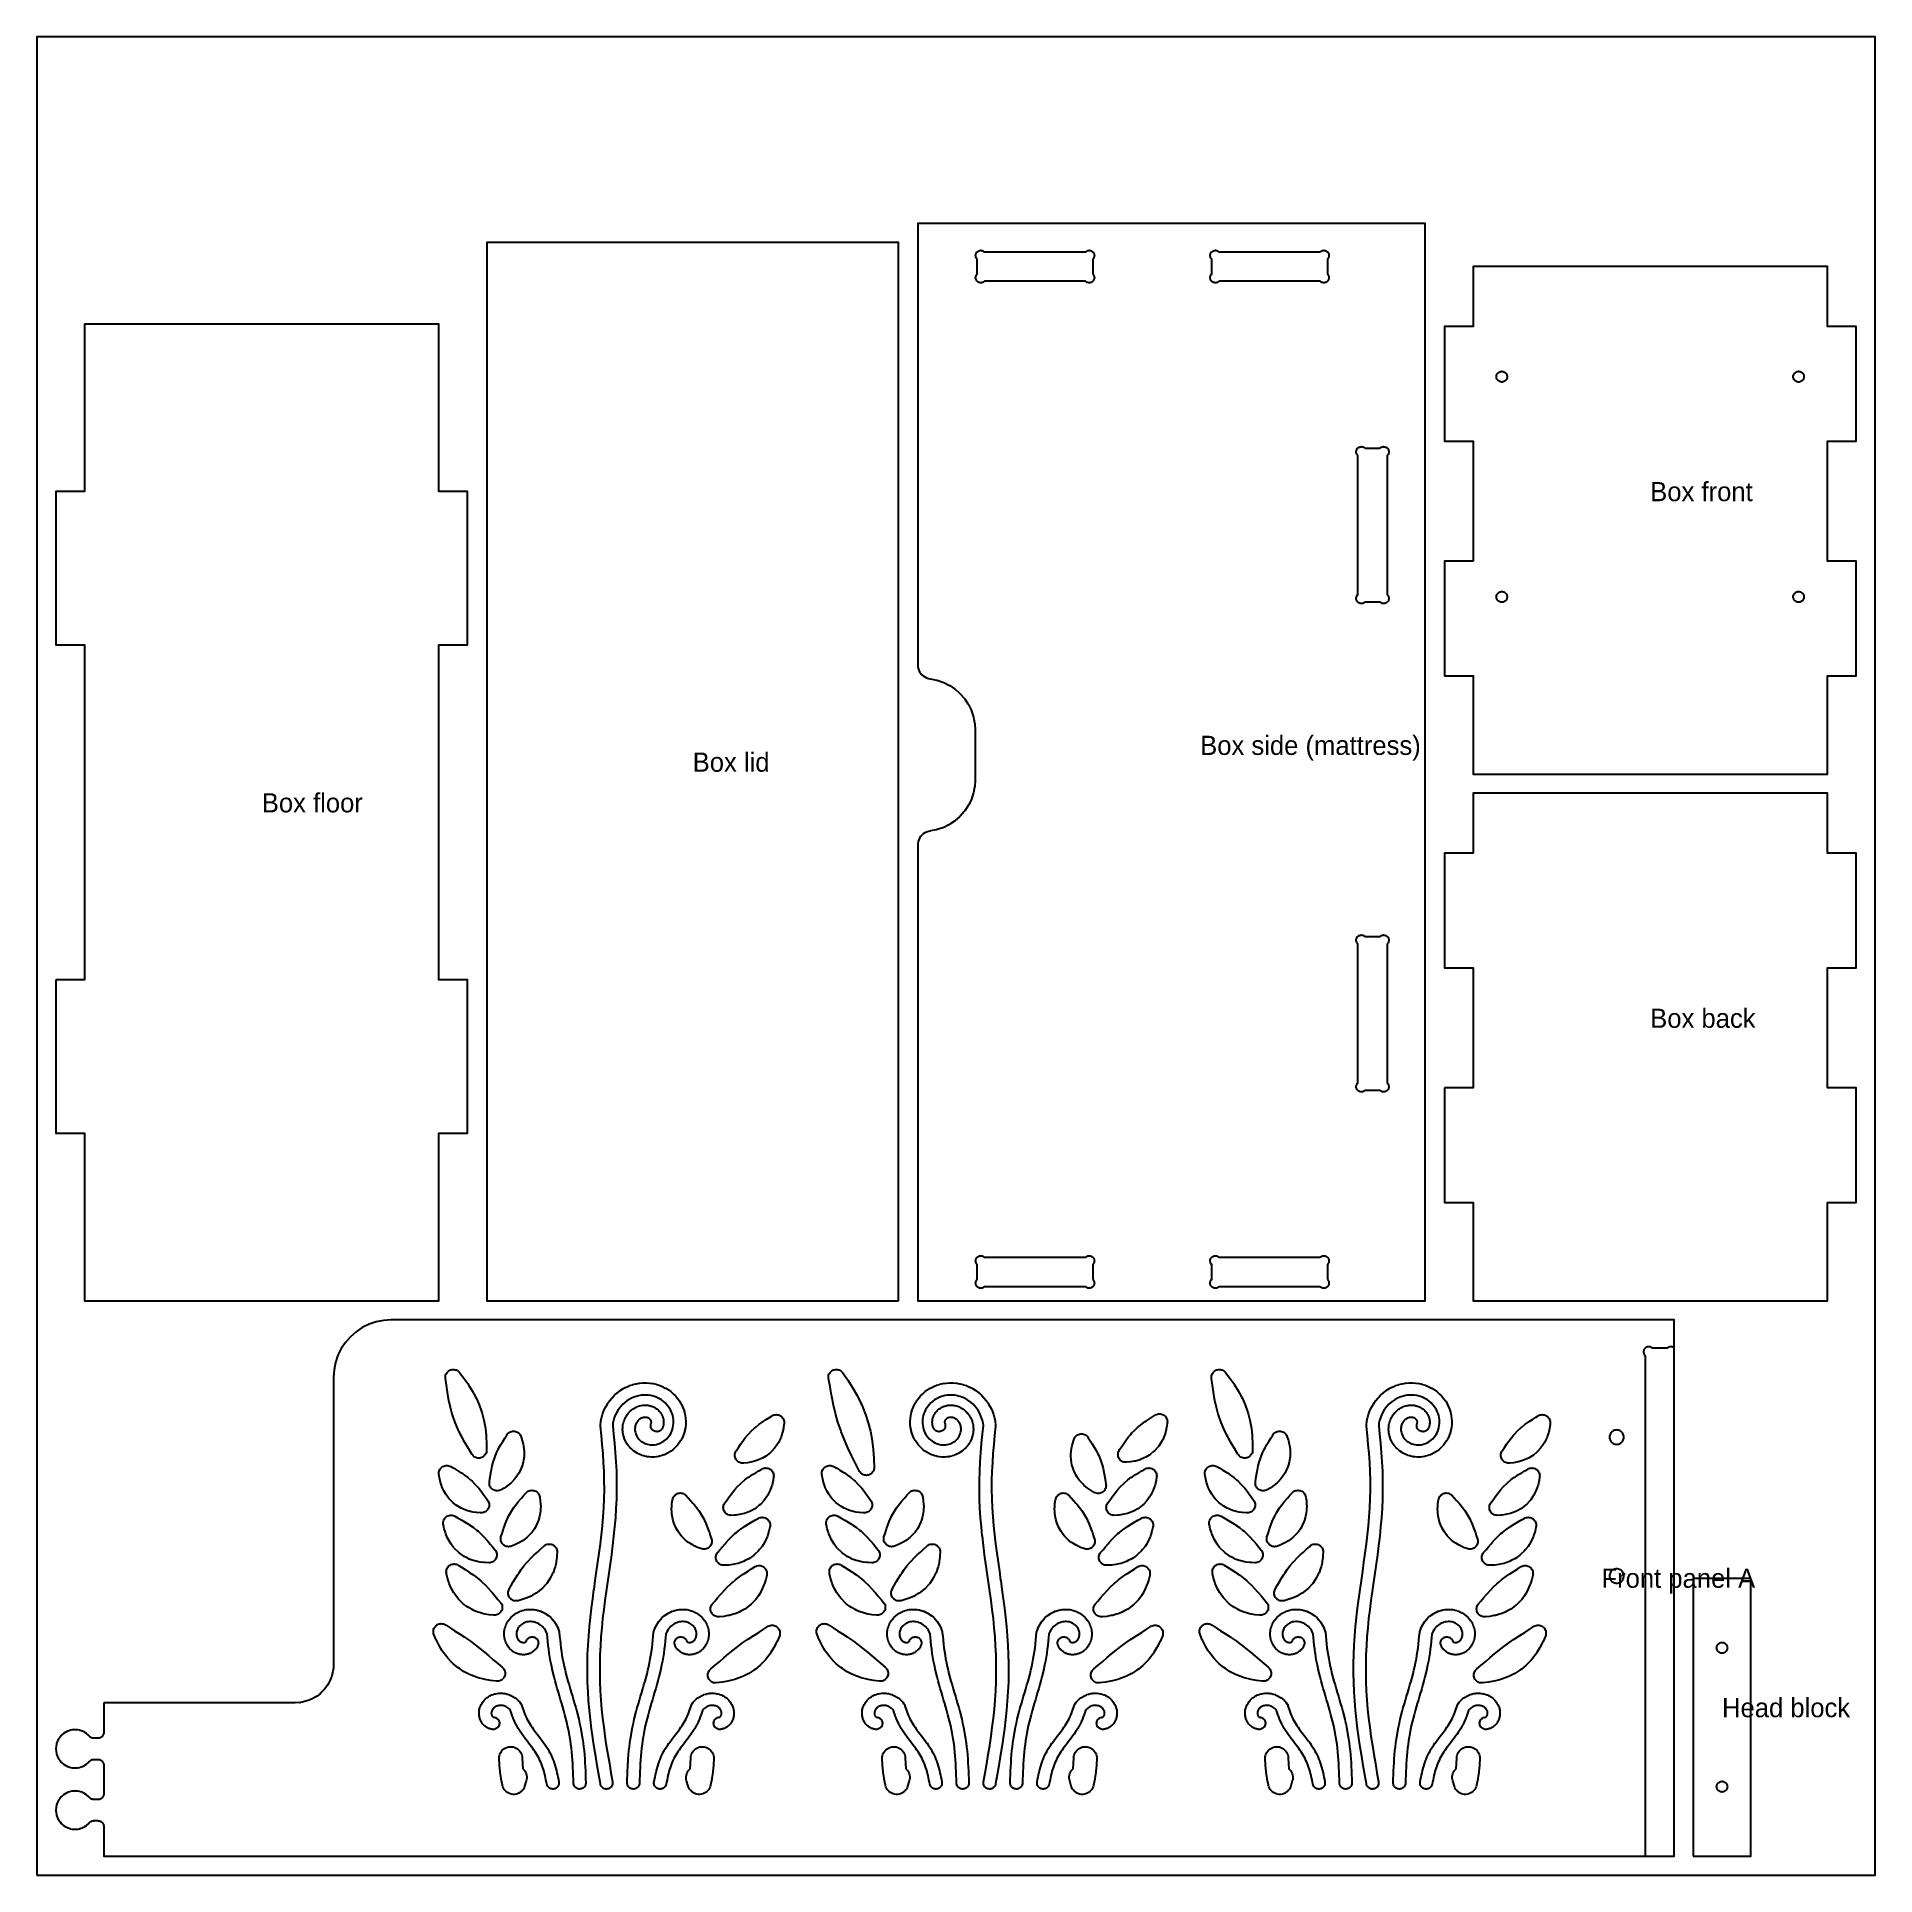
# Model space of a CAD drawing. Header units: inches. Extents: x 0 to 48, y 0 to 48.
import ezdxf

# ---------------------------------------------------------------- set-up
doc = ezdxf.new("R2010")
doc.units = ezdxf.units.IN
doc.header["$MEASUREMENT"] = 0
for name, color, linetype in [('CUT_INSIDE', 5, 'Continuous'), ('CUT_OUTSIDE', 1, 'Continuous'), ('LABEL', 3, 'Continuous'), ('POCKET_0.375', 4, 'Continuous'), ('POCKET_0.500', 4, 'Continuous'), ('SHEET', 8, 'Continuous')]:
    doc.layers.add(name, color=color, linetype=linetype)

msp = doc.modelspace()

# ---------------------------------------------------------------- texts
at = {"layer": 'LABEL'}
for s, p in [('Box front', (42.125, 35.875)), ('Box side (mattress)', (30.375, 29.25)), ('Box lid', (17.125, 28.812)), ('Box floor', (5.875, 27.75)), ('Box back', (42.125, 22.125)), ('Front panel A', (40.852, 7.505)), ('Head block', (44, 4.125))]:
    msp.add_text(s, height=0.5, dxfattribs=at).set_placement(p)

# ---------------------------------------------------------------- linework, layer by layer
at = {"layer": 'CUT_INSIDE'}
for points in [[(27.572, 41.806), (27.584, 41.793), (27.594, 41.778), (27.602, 41.762), (27.607, 41.745), (27.611, 41.728), (27.612, 41.71), (27.611, 41.693), (27.607, 41.676), (27.602, 41.659), (27.594, 41.643), (27.584, 41.628), (27.572, 41.615), (27.559, 41.603), (27.545, 41.594), (27.529, 41.586), (27.512, 41.58), (27.495, 41.577), (27.477, 41.575), (27.459, 41.577), (27.442, 41.58), (27.425, 41.586), (27.41, 41.594), (27.395, 41.603), (27.382, 41.615), (24.743, 41.615), (24.73, 41.603), (24.715, 41.594), (24.7, 41.586), (24.683, 41.58), (24.666, 41.577), (24.648, 41.575), (24.63, 41.577), (24.613, 41.58), (24.596, 41.586), (24.58, 41.594), (24.566, 41.603), (24.553, 41.615), (24.541, 41.628), (24.531, 41.643), (24.523, 41.659), (24.518, 41.676), (24.514, 41.693), (24.513, 41.71), (24.514, 41.728), (24.518, 41.745), (24.523, 41.762), (24.531, 41.778), (24.541, 41.793), (24.553, 41.806), (24.553, 42.194), (24.541, 42.207), (24.531, 42.222), (24.523, 42.238), (24.518, 42.255), (24.514, 42.272), (24.513, 42.29), (24.514, 42.307), (24.518, 42.324), (24.523, 42.341), (24.531, 42.357), (24.541, 42.372), (24.553, 42.385), (24.566, 42.397), (24.58, 42.406), (24.596, 42.414), (24.613, 42.42), (24.63, 42.423), (24.648, 42.425), (24.666, 42.423), (24.683, 42.42), (24.7, 42.414), (24.715, 42.406), (24.73, 42.397), (24.743, 42.385), (27.382, 42.385), (27.395, 42.397), (27.41, 42.406), (27.425, 42.414), (27.442, 42.42), (27.459, 42.423), (27.477, 42.425), (27.495, 42.423), (27.512, 42.42), (27.529, 42.414), (27.545, 42.406), (27.559, 42.397), (27.572, 42.385), (27.584, 42.372), (27.594, 42.357), (27.602, 42.341), (27.607, 42.324), (27.611, 42.307), (27.612, 42.29), (27.611, 42.272), (27.607, 42.255), (27.602, 42.238), (27.594, 42.222), (27.584, 42.207), (27.572, 42.194)], [(33.697, 42.194), (33.697, 41.806), (33.709, 41.793), (33.719, 41.778), (33.727, 41.762), (33.732, 41.745), (33.736, 41.728), (33.737, 41.71), (33.736, 41.693), (33.732, 41.676), (33.727, 41.659), (33.719, 41.643), (33.709, 41.628), (33.697, 41.615), (33.684, 41.603), (33.67, 41.594), (33.654, 41.586), (33.637, 41.58), (33.62, 41.577), (33.602, 41.575), (33.584, 41.577), (33.567, 41.58), (33.55, 41.586), (33.535, 41.594), (33.52, 41.603), (33.507, 41.615), (30.868, 41.615), (30.855, 41.603), (30.84, 41.594), (30.825, 41.586), (30.808, 41.58), (30.791, 41.577), (30.773, 41.575), (30.755, 41.577), (30.738, 41.58), (30.721, 41.586), (30.705, 41.594), (30.691, 41.603), (30.678, 41.615), (30.666, 41.628), (30.656, 41.643), (30.648, 41.659), (30.643, 41.676), (30.639, 41.693), (30.638, 41.71), (30.639, 41.728), (30.643, 41.745), (30.648, 41.762), (30.656, 41.778), (30.666, 41.793), (30.678, 41.806), (30.678, 42.194), (30.666, 42.207), (30.656, 42.222), (30.648, 42.238), (30.643, 42.255), (30.639, 42.272), (30.638, 42.29), (30.639, 42.307), (30.643, 42.324), (30.648, 42.341), (30.656, 42.357), (30.666, 42.372), (30.678, 42.385), (30.691, 42.397), (30.705, 42.406), (30.721, 42.414), (30.738, 42.42), (30.755, 42.423), (30.773, 42.425), (30.791, 42.423), (30.808, 42.42), (30.825, 42.414), (30.84, 42.406), (30.855, 42.397), (30.868, 42.385), (33.507, 42.385), (33.52, 42.397), (33.535, 42.406), (33.55, 42.414), (33.567, 42.42), (33.584, 42.423), (33.602, 42.425), (33.62, 42.423), (33.637, 42.42), (33.654, 42.414), (33.67, 42.406), (33.684, 42.397), (33.697, 42.385), (33.709, 42.372), (33.719, 42.357), (33.727, 42.341), (33.732, 42.324), (33.736, 42.307), (33.737, 42.29), (33.736, 42.272), (33.732, 42.255), (33.727, 42.238), (33.719, 42.222), (33.709, 42.207)], [(38.389, 39.107), (38.385, 39.089), (38.379, 39.071), (38.371, 39.055), (38.361, 39.04), (38.349, 39.026), (38.335, 39.014), (38.32, 39.004), (38.304, 38.996), (38.286, 38.99), (38.268, 38.986), (38.25, 38.985), (38.232, 38.986), (38.214, 38.99), (38.196, 38.996), (38.18, 39.004), (38.165, 39.014), (38.151, 39.026), (38.139, 39.04), (38.129, 39.055), (38.121, 39.071), (38.115, 39.089), (38.111, 39.107), (38.11, 39.125), (38.111, 39.143), (38.115, 39.161), (38.121, 39.179), (38.129, 39.195), (38.139, 39.21), (38.151, 39.224), (38.165, 39.236), (38.18, 39.246), (38.196, 39.254), (38.214, 39.26), (38.232, 39.264), (38.25, 39.265), (38.268, 39.264), (38.286, 39.26), (38.304, 39.254), (38.32, 39.246), (38.335, 39.236), (38.349, 39.224), (38.361, 39.21), (38.371, 39.195), (38.379, 39.179), (38.385, 39.161), (38.389, 39.143), (38.39, 39.125)], [(46.139, 39.107), (46.135, 39.089), (46.129, 39.071), (46.121, 39.055), (46.111, 39.04), (46.099, 39.026), (46.085, 39.014), (46.07, 39.004), (46.054, 38.996), (46.036, 38.99), (46.018, 38.986), (46, 38.985), (45.982, 38.986), (45.964, 38.99), (45.946, 38.996), (45.93, 39.004), (45.915, 39.014), (45.901, 39.026), (45.889, 39.04), (45.879, 39.055), (45.871, 39.071), (45.865, 39.089), (45.861, 39.107), (45.86, 39.125), (45.861, 39.143), (45.865, 39.161), (45.871, 39.179), (45.879, 39.195), (45.889, 39.21), (45.901, 39.224), (45.915, 39.236), (45.93, 39.246), (45.946, 39.254), (45.964, 39.26), (45.982, 39.264), (46, 39.265), (46.018, 39.264), (46.036, 39.26), (46.054, 39.254), (46.07, 39.246), (46.085, 39.236), (46.099, 39.224), (46.111, 39.21), (46.121, 39.195), (46.129, 39.179), (46.135, 39.161), (46.139, 39.143), (46.14, 39.125)], [(35.26, 33.431), (35.272, 33.418), (35.281, 33.403), (35.289, 33.387), (35.295, 33.37), (35.298, 33.353), (35.3, 33.335), (35.298, 33.318), (35.295, 33.301), (35.289, 33.284), (35.281, 33.268), (35.272, 33.253), (35.26, 33.24), (35.26, 33.24), (35.247, 33.228), (35.232, 33.219), (35.216, 33.211), (35.199, 33.205), (35.182, 33.202), (35.165, 33.2), (35.147, 33.202), (35.13, 33.205), (35.113, 33.211), (35.097, 33.219), (35.082, 33.228), (35.069, 33.24), (34.681, 33.24), (34.668, 33.228), (34.653, 33.219), (34.637, 33.211), (34.62, 33.205), (34.603, 33.202), (34.585, 33.2), (34.568, 33.202), (34.551, 33.205), (34.534, 33.211), (34.518, 33.219), (34.503, 33.228), (34.49, 33.24), (34.49, 33.24), (34.478, 33.253), (34.469, 33.268), (34.461, 33.284), (34.455, 33.301), (34.452, 33.318), (34.45, 33.335), (34.452, 33.353), (34.455, 33.37), (34.461, 33.387), (34.469, 33.403), (34.478, 33.418), (34.49, 33.431), (34.49, 37.069), (34.478, 37.082), (34.469, 37.097), (34.461, 37.113), (34.455, 37.13), (34.452, 37.147), (34.45, 37.165), (34.452, 37.182), (34.455, 37.199), (34.461, 37.216), (34.469, 37.232), (34.478, 37.247), (34.49, 37.26), (34.503, 37.272), (34.518, 37.281), (34.534, 37.289), (34.551, 37.295), (34.568, 37.298), (34.585, 37.3), (34.603, 37.298), (34.62, 37.295), (34.637, 37.289), (34.653, 37.281), (34.668, 37.272), (34.681, 37.26), (35.069, 37.26), (35.082, 37.272), (35.097, 37.281), (35.113, 37.289), (35.13, 37.295), (35.147, 37.298), (35.165, 37.3), (35.182, 37.298), (35.199, 37.295), (35.216, 37.289), (35.232, 37.281), (35.247, 37.272), (35.26, 37.26), (35.26, 37.26), (35.272, 37.247), (35.281, 37.232), (35.289, 37.216), (35.295, 37.199), (35.298, 37.182), (35.3, 37.165), (35.298, 37.147), (35.295, 37.13), (35.289, 37.113), (35.281, 37.097), (35.272, 37.082), (35.26, 37.069)], [(38.389, 33.357), (38.385, 33.339), (38.379, 33.321), (38.371, 33.305), (38.361, 33.29), (38.349, 33.276), (38.335, 33.264), (38.32, 33.254), (38.304, 33.246), (38.286, 33.24), (38.268, 33.236), (38.25, 33.235), (38.232, 33.236), (38.214, 33.24), (38.196, 33.246), (38.18, 33.254), (38.165, 33.264), (38.151, 33.276), (38.139, 33.29), (38.129, 33.305), (38.121, 33.321), (38.115, 33.339), (38.111, 33.357), (38.11, 33.375), (38.111, 33.393), (38.115, 33.411), (38.121, 33.429), (38.129, 33.445), (38.139, 33.46), (38.151, 33.474), (38.165, 33.486), (38.18, 33.496), (38.196, 33.504), (38.214, 33.51), (38.232, 33.514), (38.25, 33.515), (38.268, 33.514), (38.286, 33.51), (38.304, 33.504), (38.32, 33.496), (38.335, 33.486), (38.349, 33.474), (38.361, 33.46), (38.371, 33.445), (38.379, 33.429), (38.385, 33.411), (38.389, 33.393), (38.39, 33.375)], [(46.139, 33.357), (46.135, 33.339), (46.129, 33.321), (46.121, 33.305), (46.111, 33.29), (46.099, 33.276), (46.085, 33.264), (46.07, 33.254), (46.054, 33.246), (46.036, 33.24), (46.018, 33.236), (46, 33.235), (45.982, 33.236), (45.964, 33.24), (45.946, 33.246), (45.93, 33.254), (45.915, 33.264), (45.901, 33.276), (45.889, 33.29), (45.879, 33.305), (45.871, 33.321), (45.865, 33.339), (45.861, 33.357), (45.86, 33.375), (45.861, 33.393), (45.865, 33.411), (45.871, 33.429), (45.879, 33.445), (45.889, 33.46), (45.901, 33.474), (45.915, 33.486), (45.93, 33.496), (45.946, 33.504), (45.964, 33.51), (45.982, 33.514), (46, 33.515), (46.018, 33.514), (46.036, 33.51), (46.054, 33.504), (46.07, 33.496), (46.085, 33.486), (46.099, 33.474), (46.111, 33.46), (46.121, 33.445), (46.129, 33.429), (46.135, 33.411), (46.139, 33.393), (46.14, 33.375)], [(35.26, 24.319), (35.26, 20.681), (35.272, 20.668), (35.281, 20.653), (35.289, 20.637), (35.295, 20.62), (35.298, 20.603), (35.3, 20.585), (35.298, 20.568), (35.295, 20.551), (35.289, 20.534), (35.281, 20.518), (35.272, 20.503), (35.26, 20.49), (35.26, 20.49), (35.247, 20.478), (35.232, 20.469), (35.216, 20.461), (35.199, 20.455), (35.182, 20.452), (35.165, 20.45), (35.147, 20.452), (35.13, 20.455), (35.113, 20.461), (35.097, 20.469), (35.082, 20.478), (35.069, 20.49), (34.681, 20.49), (34.668, 20.478), (34.653, 20.469), (34.637, 20.461), (34.62, 20.455), (34.603, 20.452), (34.585, 20.45), (34.568, 20.452), (34.551, 20.455), (34.534, 20.461), (34.518, 20.469), (34.503, 20.478), (34.49, 20.49), (34.49, 20.49), (34.478, 20.503), (34.469, 20.518), (34.461, 20.534), (34.455, 20.551), (34.452, 20.568), (34.45, 20.585), (34.452, 20.603), (34.455, 20.62), (34.461, 20.637), (34.469, 20.653), (34.478, 20.668), (34.49, 20.681), (34.49, 24.319), (34.478, 24.332), (34.469, 24.347), (34.461, 24.363), (34.455, 24.38), (34.452, 24.397), (34.45, 24.415), (34.452, 24.432), (34.455, 24.449), (34.461, 24.466), (34.469, 24.482), (34.478, 24.497), (34.49, 24.51), (34.503, 24.522), (34.518, 24.531), (34.534, 24.539), (34.551, 24.545), (34.568, 24.548), (34.585, 24.55), (34.603, 24.548), (34.62, 24.545), (34.637, 24.539), (34.653, 24.531), (34.668, 24.522), (34.681, 24.51), (35.069, 24.51), (35.082, 24.522), (35.097, 24.531), (35.113, 24.539), (35.13, 24.545), (35.147, 24.548), (35.165, 24.55), (35.182, 24.548), (35.199, 24.545), (35.216, 24.539), (35.232, 24.531), (35.247, 24.522), (35.26, 24.51), (35.26, 24.51), (35.272, 24.497), (35.281, 24.482), (35.289, 24.466), (35.295, 24.449), (35.298, 24.432), (35.3, 24.415), (35.298, 24.397), (35.295, 24.38), (35.289, 24.363), (35.281, 24.347), (35.272, 24.332)], [(27.572, 15.556), (27.584, 15.543), (27.594, 15.528), (27.602, 15.512), (27.607, 15.495), (27.611, 15.478), (27.612, 15.46), (27.611, 15.443), (27.607, 15.426), (27.602, 15.409), (27.594, 15.393), (27.584, 15.378), (27.572, 15.365), (27.559, 15.353), (27.545, 15.344), (27.529, 15.336), (27.512, 15.33), (27.495, 15.327), (27.477, 15.325), (27.459, 15.327), (27.442, 15.33), (27.425, 15.336), (27.41, 15.344), (27.395, 15.353), (27.382, 15.365), (27.382, 15.365), (24.743, 15.365), (24.73, 15.353), (24.715, 15.344), (24.7, 15.336), (24.683, 15.33), (24.666, 15.327), (24.648, 15.325), (24.63, 15.327), (24.613, 15.33), (24.596, 15.336), (24.58, 15.344), (24.566, 15.353), (24.553, 15.365), (24.541, 15.378), (24.531, 15.393), (24.523, 15.409), (24.518, 15.426), (24.514, 15.443), (24.513, 15.46), (24.514, 15.478), (24.518, 15.495), (24.523, 15.512), (24.531, 15.528), (24.541, 15.543), (24.553, 15.556), (24.553, 15.944), (24.541, 15.957), (24.531, 15.972), (24.523, 15.988), (24.518, 16.005), (24.514, 16.022), (24.513, 16.04), (24.514, 16.057), (24.518, 16.074), (24.523, 16.091), (24.531, 16.107), (24.541, 16.122), (24.553, 16.135), (24.566, 16.147), (24.58, 16.156), (24.596, 16.164), (24.613, 16.17), (24.63, 16.173), (24.648, 16.175), (24.666, 16.173), (24.683, 16.17), (24.7, 16.164), (24.715, 16.156), (24.73, 16.147), (24.743, 16.135), (27.382, 16.135), (27.395, 16.147), (27.41, 16.156), (27.425, 16.164), (27.442, 16.17), (27.459, 16.173), (27.477, 16.175), (27.495, 16.173), (27.512, 16.17), (27.529, 16.164), (27.545, 16.156), (27.559, 16.147), (27.572, 16.135), (27.584, 16.122), (27.594, 16.107), (27.602, 16.091), (27.607, 16.074), (27.611, 16.057), (27.612, 16.04), (27.611, 16.022), (27.607, 16.005), (27.602, 15.988), (27.594, 15.972), (27.584, 15.957), (27.572, 15.944)], [(33.697, 15.556), (33.709, 15.543), (33.719, 15.528), (33.727, 15.512), (33.732, 15.495), (33.736, 15.478), (33.737, 15.46), (33.736, 15.443), (33.732, 15.426), (33.727, 15.409), (33.719, 15.393), (33.709, 15.378), (33.697, 15.365), (33.684, 15.353), (33.67, 15.344), (33.654, 15.336), (33.637, 15.33), (33.62, 15.327), (33.602, 15.325), (33.584, 15.327), (33.567, 15.33), (33.55, 15.336), (33.535, 15.344), (33.52, 15.353), (33.507, 15.365), (33.507, 15.365), (30.868, 15.365), (30.855, 15.353), (30.84, 15.344), (30.825, 15.336), (30.808, 15.33), (30.791, 15.327), (30.773, 15.325), (30.755, 15.327), (30.738, 15.33), (30.721, 15.336), (30.705, 15.344), (30.691, 15.353), (30.678, 15.365), (30.666, 15.378), (30.656, 15.393), (30.648, 15.409), (30.643, 15.426), (30.639, 15.443), (30.638, 15.46), (30.639, 15.478), (30.643, 15.495), (30.648, 15.512), (30.656, 15.528), (30.666, 15.543), (30.678, 15.556), (30.678, 15.944), (30.666, 15.957), (30.656, 15.972), (30.648, 15.988), (30.643, 16.005), (30.639, 16.022), (30.638, 16.04), (30.639, 16.057), (30.643, 16.074), (30.648, 16.091), (30.656, 16.107), (30.666, 16.122), (30.678, 16.135), (30.691, 16.147), (30.705, 16.156), (30.721, 16.164), (30.738, 16.17), (30.755, 16.173), (30.773, 16.175), (30.791, 16.173), (30.808, 16.17), (30.825, 16.164), (30.84, 16.156), (30.855, 16.147), (30.868, 16.135), (33.507, 16.135), (33.52, 16.147), (33.535, 16.156), (33.55, 16.164), (33.567, 16.17), (33.584, 16.173), (33.602, 16.175), (33.62, 16.173), (33.637, 16.17), (33.654, 16.164), (33.67, 16.156), (33.684, 16.147), (33.697, 16.135), (33.709, 16.122), (33.719, 16.107), (33.727, 16.091), (33.732, 16.074), (33.736, 16.057), (33.737, 16.04), (33.736, 16.022), (33.732, 16.005), (33.727, 15.988), (33.719, 15.972), (33.709, 15.957), (33.697, 15.944)], [(11.617, 10.907), (11.592, 10.898), (11.565, 10.893), (11.539, 10.891), (11.512, 10.893), (11.485, 10.898), (11.46, 10.907), (11.435, 10.919), (11.413, 10.934), (11.393, 10.951), (11.375, 10.972), (11.36, 10.994), (11.269, 11.143), (11.179, 11.294), (11.094, 11.449), (11.074, 11.488), (10.994, 11.651), (10.924, 11.819), (10.863, 11.992), (10.848, 12.039), (10.799, 12.215), (10.759, 12.395), (10.751, 12.438), (10.72, 12.615), (10.694, 12.794), (10.67, 12.973), (10.668, 13), (10.67, 13.027), (10.675, 13.053), (10.684, 13.079), (10.696, 13.103), (10.711, 13.126), (10.729, 13.146), (10.749, 13.164), (10.772, 13.179), (10.796, 13.191), (10.821, 13.199), (10.848, 13.204), (10.875, 13.206), (10.902, 13.204), (10.928, 13.199), (10.954, 13.191), (10.978, 13.179), (11, 13.164), (11.021, 13.146), (11.038, 13.126), (11.147, 12.982), (11.251, 12.835), (11.273, 12.803), (11.371, 12.648), (11.458, 12.488), (11.478, 12.446), (11.553, 12.278), (11.613, 12.105), (11.629, 12.059), (11.674, 11.882), (11.683, 11.836), (11.713, 11.66), (11.731, 11.482), (11.734, 11.443), (11.742, 11.27), (11.745, 11.097), (11.743, 11.07), (11.738, 11.044), (11.729, 11.018), (11.717, 10.994), (11.702, 10.972), (11.684, 10.951), (11.664, 10.934), (11.642, 10.919)], [(21.739, 10.455), (21.713, 10.447), (21.687, 10.441), (21.66, 10.44), (21.633, 10.441), (21.607, 10.447), (21.581, 10.455), (21.557, 10.467), (21.535, 10.482), (21.514, 10.5), (21.496, 10.52), (21.481, 10.543), (21.384, 10.733), (21.288, 10.925), (21.27, 10.96), (21.175, 11.16), (21.086, 11.364), (21.006, 11.573), (20.99, 11.619), (20.919, 11.833), (20.858, 12.051), (20.805, 12.272), (20.759, 12.495), (20.752, 12.533), (20.711, 12.753), (20.67, 12.973), (20.668, 13), (20.67, 13.027), (20.675, 13.053), (20.684, 13.079), (20.696, 13.103), (20.711, 13.126), (20.729, 13.146), (20.749, 13.164), (20.772, 13.179), (20.796, 13.191), (20.821, 13.199), (20.848, 13.204), (20.875, 13.206), (20.902, 13.204), (20.928, 13.199), (20.954, 13.191), (20.978, 13.179), (21, 13.164), (21.021, 13.146), (21.038, 13.126), (21.164, 12.94), (21.182, 12.913), (21.304, 12.721), (21.417, 12.525), (21.517, 12.324), (21.538, 12.282), (21.624, 12.073), (21.64, 12.026), (21.711, 11.812), (21.766, 11.595), (21.775, 11.549), (21.814, 11.331), (21.84, 11.113), (21.856, 10.893), (21.858, 10.86), (21.866, 10.646), (21.865, 10.619), (21.859, 10.592), (21.851, 10.567), (21.839, 10.543), (21.824, 10.52), (21.806, 10.5), (21.786, 10.482), (21.763, 10.467)], [(31.617, 10.907), (31.592, 10.898), (31.565, 10.893), (31.539, 10.891), (31.512, 10.893), (31.485, 10.898), (31.46, 10.907), (31.435, 10.919), (31.413, 10.934), (31.393, 10.951), (31.375, 10.972), (31.36, 10.994), (31.269, 11.143), (31.179, 11.294), (31.094, 11.449), (31.074, 11.488), (30.994, 11.651), (30.924, 11.819), (30.863, 11.992), (30.848, 12.039), (30.799, 12.215), (30.759, 12.395), (30.751, 12.438), (30.72, 12.615), (30.694, 12.794), (30.67, 12.973), (30.668, 13), (30.67, 13.027), (30.675, 13.053), (30.684, 13.079), (30.696, 13.103), (30.711, 13.126), (30.729, 13.146), (30.749, 13.164), (30.772, 13.179), (30.796, 13.191), (30.821, 13.199), (30.848, 13.204), (30.875, 13.206), (30.902, 13.204), (30.928, 13.199), (30.954, 13.191), (30.978, 13.179), (31, 13.164), (31.021, 13.146), (31.038, 13.126), (31.147, 12.982), (31.251, 12.835), (31.273, 12.803), (31.371, 12.648), (31.458, 12.488), (31.478, 12.446), (31.553, 12.278), (31.613, 12.105), (31.629, 12.059), (31.674, 11.882), (31.683, 11.836), (31.713, 11.66), (31.731, 11.482), (31.734, 11.443), (31.742, 11.27), (31.745, 11.097), (31.743, 11.07), (31.738, 11.044), (31.729, 11.018), (31.717, 10.994), (31.702, 10.972), (31.684, 10.951), (31.664, 10.934), (31.642, 10.919)], [(14.99, 2.677), (15.032, 2.438), (15.035, 2.417), (15.034, 2.396), (15.031, 2.375), (15.025, 2.355), (15.017, 2.336), (15.006, 2.318), (14.993, 2.302), (14.978, 2.287), (14.961, 2.275), (14.942, 2.265), (14.923, 2.257), (14.902, 2.252), (14.882, 2.25), (14.861, 2.251), (14.84, 2.254), (14.82, 2.26), (14.801, 2.268), (14.783, 2.279), (14.767, 2.292), (14.752, 2.307), (14.74, 2.324), (14.73, 2.342), (14.722, 2.362), (14.717, 2.382), (14.675, 2.621), (14.675, 2.622), (14.633, 2.861), (14.633, 2.862), (14.593, 3.101), (14.593, 3.102), (14.554, 3.342), (14.554, 3.343), (14.518, 3.582), (14.518, 3.584), (14.485, 3.824), (14.485, 3.826), (14.455, 4.065), (14.455, 4.068), (14.43, 4.307), (14.43, 4.31), (14.409, 4.549), (14.409, 4.553), (14.393, 4.792), (14.393, 4.795), (14.383, 5.035), (14.383, 5.038), (14.377, 5.277), (14.377, 5.281), (14.378, 5.52), (14.378, 5.524), (14.383, 5.763), (14.383, 5.767), (14.394, 6.006), (14.395, 6.009), (14.41, 6.248), (14.411, 6.251), (14.431, 6.491), (14.431, 6.493), (14.456, 6.732), (14.456, 6.735), (14.484, 6.974), (14.484, 6.976), (14.515, 7.215), (14.515, 7.216), (14.548, 7.456), (14.549, 7.457), (14.583, 7.696), (14.583, 7.696), (14.618, 7.935), (14.652, 8.174), (14.685, 8.412), (14.716, 8.65), (14.744, 8.887), (14.768, 9.123), (14.788, 9.36), (14.804, 9.596), (14.814, 9.831), (14.819, 10.067), (14.818, 10.302), (14.812, 10.538), (14.801, 10.774), (14.785, 11.01), (14.765, 11.247), (14.742, 11.484), (14.716, 11.723), (14.715, 11.741), (14.716, 11.76), (14.727, 11.846), (14.729, 11.859), (14.746, 11.944), (14.75, 11.956), (14.774, 12.039), (14.778, 12.051), (14.808, 12.13), (14.813, 12.142), (14.85, 12.219), (14.856, 12.23), (14.898, 12.303), (14.905, 12.314), (14.952, 12.383), (14.96, 12.393), (15.012, 12.457), (15.021, 12.467), (15.078, 12.526), (15.087, 12.535), (15.148, 12.589), (15.158, 12.598), (15.223, 12.647), (15.233, 12.654), (15.301, 12.697), (15.312, 12.704), (15.383, 12.741), (15.394, 12.747), (15.467, 12.778), (15.479, 12.783), (15.554, 12.808), (15.566, 12.812), (15.642, 12.831), (15.655, 12.834), (15.731, 12.847), (15.744, 12.849), (15.821, 12.855), (15.834, 12.856), (15.91, 12.857), (15.923, 12.856), (15.999, 12.851), (16.011, 12.849), (16.086, 12.838), (16.098, 12.836), (16.171, 12.818), (16.184, 12.815), (16.254, 12.792), (16.266, 12.788), (16.334, 12.76), (16.346, 12.754), (16.411, 12.721), (16.422, 12.715), (16.484, 12.677), (16.495, 12.67), (16.553, 12.627), (16.563, 12.619), (16.617, 12.573), (16.626, 12.564), (16.676, 12.514), (16.684, 12.504), (16.729, 12.451), (16.737, 12.44), (16.778, 12.384), (16.785, 12.373), (16.82, 12.314), (16.826, 12.303), (16.856, 12.241), (16.862, 12.23), (16.887, 12.167), (16.891, 12.155), (16.911, 12.09), (16.914, 12.078), (16.928, 12.013), (16.931, 12), (16.94, 11.935), (16.941, 11.922), (16.945, 11.857), (16.945, 11.844), (16.943, 11.779), (16.943, 11.766), (16.936, 11.702), (16.934, 11.69), (16.923, 11.627), (16.92, 11.615), (16.903, 11.554), (16.9, 11.541), (16.878, 11.483), (16.874, 11.471), (16.848, 11.414), (16.842, 11.403), (16.813, 11.349), (16.806, 11.338), (16.773, 11.287), (16.765, 11.277), (16.728, 11.229), (16.72, 11.22), (16.679, 11.176), (16.67, 11.167), (16.627, 11.127), (16.617, 11.118), (16.571, 11.082), (16.56, 11.075), (16.512, 11.043), (16.501, 11.036), (16.451, 11.009), (16.44, 11.003), (16.388, 10.98), (16.376, 10.975), (16.323, 10.956), (16.311, 10.952), (16.257, 10.938), (16.245, 10.935), (16.191, 10.925), (16.178, 10.923), (16.124, 10.918), (16.111, 10.917), (16.057, 10.916), (16.044, 10.916), (15.991, 10.92), (15.978, 10.921), (15.926, 10.928), (15.913, 10.931), (15.863, 10.942), (15.85, 10.946), (15.801, 10.961), (15.789, 10.965), (15.742, 10.984), (15.73, 10.99), (15.685, 11.012), (15.674, 11.018), (15.631, 11.044), (15.621, 11.051), (15.581, 11.08), (15.571, 11.088), (15.534, 11.12), (15.524, 11.129), (15.491, 11.163), (15.482, 11.172), (15.451, 11.208), (15.443, 11.219), (15.416, 11.257), (15.409, 11.268), (15.385, 11.307), (15.379, 11.319), (15.359, 11.36), (15.354, 11.372), (15.337, 11.413), (15.333, 11.426), (15.32, 11.468), (15.317, 11.481), (15.308, 11.524), (15.305, 11.537), (15.3, 11.58), (15.299, 11.593), (15.296, 11.635), (15.296, 11.648), (15.298, 11.69), (15.299, 11.703), (15.303, 11.745), (15.305, 11.758), (15.313, 11.798), (15.316, 11.81), (15.328, 11.849), (15.332, 11.862), (15.346, 11.899), (15.351, 11.911), (15.367, 11.947), (15.374, 11.958), (15.393, 11.992), (15.4, 12.003), (15.422, 12.034), (15.43, 12.045), (15.453, 12.074), (15.462, 12.083), (15.488, 12.11), (15.497, 12.119), (15.525, 12.143), (15.535, 12.151), (15.564, 12.172), (15.575, 12.18), (15.605, 12.198), (15.616, 12.205), (15.647, 12.22), (15.659, 12.226), (15.691, 12.239), (15.703, 12.243), (15.735, 12.253), (15.748, 12.257), (15.78, 12.264), (15.793, 12.266), (15.825, 12.271), (15.839, 12.272), (15.87, 12.274), (15.884, 12.274), (15.915, 12.273), (15.928, 12.272), (15.959, 12.269), (15.972, 12.266), (16.001, 12.261), (16.014, 12.257), (16.043, 12.249), (16.055, 12.245), (16.082, 12.235), (16.095, 12.229), (16.12, 12.217), (16.132, 12.211), (16.156, 12.196), (16.167, 12.189), (16.19, 12.173), (16.2, 12.165), (16.221, 12.147), (16.231, 12.138), (16.249, 12.12), (16.258, 12.11), (16.275, 12.09), (16.283, 12.079), (16.297, 12.058), (16.305, 12.047), (16.317, 12.026), (16.323, 12.013), (16.333, 11.992), (16.338, 11.979), (16.346, 11.957), (16.35, 11.944), (16.356, 11.922), (16.359, 11.908), (16.363, 11.886), (16.365, 11.872), (16.367, 11.851), (16.367, 11.837), (16.367, 11.815), (16.367, 11.801), (16.365, 11.781), (16.363, 11.767), (16.359, 11.747), (16.356, 11.733), (16.35, 11.714), (16.346, 11.7), (16.339, 11.683), (16.33, 11.664), (16.319, 11.646), (16.306, 11.63), (16.29, 11.616), (16.273, 11.604), (16.255, 11.594), (16.235, 11.587), (16.215, 11.582), (16.194, 11.58), (16.173, 11.581), (16.152, 11.584), (16.132, 11.591), (16.113, 11.599), (16.096, 11.61), (16.08, 11.624), (16.065, 11.639), (16.053, 11.656), (16.044, 11.675), (16.036, 11.694), (16.032, 11.715), (16.03, 11.736), (16.031, 11.757), (16.034, 11.777), (16.04, 11.797), (16.044, 11.808), (16.046, 11.813), (16.047, 11.818), (16.047, 11.824), (16.047, 11.831), (16.047, 11.838), (16.045, 11.846), (16.043, 11.855), (16.04, 11.863), (16.036, 11.872), (16.031, 11.881), (16.024, 11.89), (16.017, 11.899), (16.008, 11.908), (15.998, 11.917), (15.987, 11.925), (15.975, 11.932), (15.962, 11.938), (15.947, 11.944), (15.932, 11.948), (15.916, 11.951), (15.899, 11.953), (15.881, 11.954), (15.862, 11.953), (15.844, 11.95), (15.825, 11.946), (15.805, 11.94), (15.786, 11.932), (15.767, 11.922), (15.748, 11.911), (15.73, 11.898), (15.713, 11.882), (15.696, 11.865), (15.681, 11.846), (15.667, 11.826), (15.654, 11.804), (15.643, 11.78), (15.633, 11.755), (15.626, 11.729), (15.621, 11.702), (15.617, 11.674), (15.616, 11.644), (15.618, 11.615), (15.622, 11.585), (15.628, 11.555), (15.637, 11.525), (15.649, 11.495), (15.664, 11.466), (15.681, 11.437), (15.7, 11.41), (15.722, 11.383), (15.747, 11.359), (15.774, 11.336), (15.803, 11.314), (15.835, 11.295), (15.868, 11.279), (15.903, 11.264), (15.94, 11.253), (15.978, 11.244), (16.017, 11.239), (16.057, 11.236), (16.098, 11.237), (16.139, 11.241), (16.181, 11.249), (16.222, 11.26), (16.262, 11.274), (16.302, 11.292), (16.341, 11.314), (16.379, 11.338), (16.415, 11.366), (16.448, 11.398), (16.48, 11.432), (16.509, 11.469), (16.536, 11.509), (16.559, 11.552), (16.579, 11.596), (16.596, 11.643), (16.609, 11.692), (16.618, 11.742), (16.624, 11.793), (16.625, 11.845), (16.622, 11.897), (16.614, 11.95), (16.603, 12.002), (16.587, 12.054), (16.567, 12.105), (16.542, 12.155), (16.513, 12.203), (16.48, 12.25), (16.443, 12.293), (16.403, 12.335), (16.358, 12.373), (16.311, 12.408), (16.26, 12.439), (16.206, 12.466), (16.15, 12.49), (16.092, 12.508), (16.031, 12.523), (15.969, 12.532), (15.906, 12.537), (15.843, 12.536), (15.779, 12.53), (15.714, 12.519), (15.651, 12.503), (15.588, 12.482), (15.527, 12.456), (15.468, 12.424), (15.41, 12.388), (15.356, 12.346), (15.304, 12.3), (15.256, 12.25), (15.212, 12.196), (15.172, 12.137), (15.136, 12.075), (15.105, 12.01), (15.079, 11.943), (15.058, 11.872), (15.043, 11.8), (15.036, 11.739), (15.06, 11.518), (15.06, 11.516), (15.084, 11.277), (15.084, 11.275), (15.104, 11.036), (15.104, 11.033), (15.12, 10.794), (15.12, 10.791), (15.132, 10.551), (15.132, 10.548), (15.138, 10.309), (15.138, 10.305), (15.139, 10.066), (15.139, 10.062), (15.134, 9.823), (15.133, 9.819), (15.123, 9.58), (15.123, 9.577), (15.107, 9.337), (15.107, 9.334), (15.087, 9.095), (15.087, 9.092), (15.062, 8.853), (15.062, 8.851), (15.034, 8.611), (15.033, 8.609), (15.002, 8.37), (15.002, 8.369), (14.969, 8.13), (14.969, 8.129), (14.934, 7.89), (14.934, 7.889), (14.9, 7.65), (14.865, 7.412), (14.832, 7.173), (14.802, 6.936), (14.774, 6.699), (14.75, 6.462), (14.73, 6.226), (14.714, 5.99), (14.703, 5.754), (14.698, 5.518), (14.697, 5.282), (14.702, 5.047), (14.713, 4.811), (14.728, 4.575), (14.748, 4.339), (14.773, 4.103), (14.802, 3.866), (14.835, 3.629), (14.87, 3.391), (14.908, 3.154), (14.949, 2.915)], [(25.074, 2.621), (25.032, 2.382), (25.027, 2.362), (25.02, 2.342), (25.01, 2.324), (24.997, 2.307), (24.983, 2.292), (24.966, 2.279), (24.949, 2.268), (24.929, 2.26), (24.909, 2.254), (24.889, 2.251), (24.868, 2.25), (24.847, 2.252), (24.827, 2.257), (24.807, 2.265), (24.789, 2.275), (24.772, 2.287), (24.757, 2.302), (24.744, 2.318), (24.733, 2.336), (24.724, 2.355), (24.718, 2.375), (24.715, 2.396), (24.715, 2.417), (24.717, 2.438), (24.759, 2.677), (24.801, 2.915), (24.841, 3.154), (24.879, 3.391), (24.915, 3.629), (24.947, 3.866), (24.976, 4.103), (25.001, 4.339), (25.021, 4.575), (25.037, 4.811), (25.047, 5.047), (25.052, 5.282), (25.052, 5.518), (25.046, 5.754), (25.035, 5.99), (25.02, 6.226), (25, 6.462), (24.975, 6.699), (24.948, 6.936), (24.917, 7.173), (24.884, 7.412), (24.85, 7.65), (24.815, 7.889), (24.815, 7.89), (24.781, 8.129), (24.78, 8.13), (24.747, 8.369), (24.747, 8.37), (24.716, 8.609), (24.716, 8.611), (24.688, 8.851), (24.687, 8.853), (24.663, 9.092), (24.662, 9.095), (24.642, 9.334), (24.642, 9.337), (24.626, 9.577), (24.626, 9.58), (24.616, 9.819), (24.616, 9.823), (24.611, 10.062), (24.611, 10.066), (24.611, 10.305), (24.611, 10.309), (24.618, 10.548), (24.618, 10.551), (24.629, 10.791), (24.629, 10.794), (24.645, 11.033), (24.645, 11.036), (24.666, 11.275), (24.666, 11.277), (24.689, 11.516), (24.69, 11.518), (24.714, 11.739), (24.706, 11.8), (24.691, 11.872), (24.67, 11.943), (24.644, 12.01), (24.614, 12.075), (24.578, 12.137), (24.538, 12.196), (24.493, 12.25), (24.445, 12.3), (24.393, 12.346), (24.339, 12.388), (24.282, 12.424), (24.222, 12.456), (24.161, 12.482), (24.098, 12.503), (24.035, 12.519), (23.971, 12.53), (23.907, 12.536), (23.843, 12.537), (23.78, 12.532), (23.718, 12.523), (23.658, 12.508), (23.599, 12.49), (23.543, 12.466), (23.489, 12.439), (23.439, 12.408), (23.391, 12.373), (23.347, 12.335), (23.306, 12.293), (23.269, 12.25), (23.236, 12.203), (23.207, 12.155), (23.183, 12.105), (23.162, 12.054), (23.146, 12.002), (23.135, 11.95), (23.128, 11.897), (23.124, 11.845), (23.126, 11.793), (23.131, 11.742), (23.14, 11.692), (23.153, 11.643), (23.17, 11.596), (23.19, 11.552), (23.214, 11.509), (23.24, 11.469), (23.269, 11.432), (23.301, 11.398), (23.335, 11.366), (23.371, 11.338), (23.408, 11.314), (23.447, 11.292), (23.487, 11.274), (23.528, 11.26), (23.569, 11.249), (23.61, 11.241), (23.651, 11.237), (23.692, 11.236), (23.732, 11.239), (23.772, 11.244), (23.81, 11.253), (23.846, 11.264), (23.881, 11.279), (23.915, 11.295), (23.946, 11.314), (23.975, 11.336), (24.002, 11.359), (24.027, 11.383), (24.049, 11.41), (24.069, 11.437), (24.086, 11.466), (24.1, 11.495), (24.112, 11.525), (24.121, 11.555), (24.127, 11.585), (24.131, 11.615), (24.133, 11.644), (24.132, 11.674), (24.129, 11.702), (24.123, 11.729), (24.116, 11.755), (24.106, 11.78), (24.095, 11.804), (24.083, 11.826), (24.068, 11.846), (24.053, 11.865), (24.036, 11.882), (24.019, 11.898), (24.001, 11.911), (23.982, 11.922), (23.963, 11.932), (23.944, 11.94), (23.925, 11.946), (23.906, 11.95), (23.887, 11.953), (23.869, 11.954), (23.851, 11.953), (23.834, 11.951), (23.817, 11.948), (23.802, 11.944), (23.788, 11.938), (23.774, 11.932), (23.762, 11.925), (23.751, 11.917), (23.741, 11.908), (23.733, 11.899), (23.725, 11.89), (23.719, 11.881), (23.714, 11.872), (23.709, 11.863), (23.706, 11.855), (23.704, 11.846), (23.703, 11.838), (23.702, 11.831), (23.702, 11.824), (23.703, 11.818), (23.704, 11.813), (23.705, 11.808), (23.709, 11.797), (23.715, 11.777), (23.719, 11.757), (23.72, 11.736), (23.718, 11.715), (23.713, 11.694), (23.706, 11.675), (23.696, 11.656), (23.684, 11.639), (23.67, 11.624), (23.654, 11.61), (23.636, 11.599), (23.617, 11.591), (23.597, 11.584), (23.576, 11.581), (23.555, 11.58), (23.535, 11.582), (23.514, 11.587), (23.494, 11.594), (23.476, 11.604), (23.459, 11.616), (23.444, 11.63), (23.43, 11.646), (23.419, 11.664), (23.41, 11.683), (23.404, 11.7), (23.399, 11.714), (23.394, 11.733), (23.39, 11.747), (23.387, 11.767), (23.385, 11.781), (23.383, 11.801), (23.382, 11.815), (23.382, 11.837), (23.383, 11.851), (23.384, 11.872), (23.386, 11.886), (23.39, 11.908), (23.393, 11.922), (23.399, 11.944), (23.403, 11.957), (23.411, 11.979), (23.416, 11.992), (23.426, 12.013), (23.433, 12.026), (23.445, 12.047), (23.452, 12.058), (23.466, 12.079), (23.475, 12.09), (23.491, 12.11), (23.5, 12.12), (23.519, 12.138), (23.529, 12.147), (23.549, 12.165), (23.56, 12.173), (23.582, 12.189), (23.593, 12.196), (23.617, 12.211), (23.629, 12.217), (23.655, 12.229), (23.667, 12.235), (23.694, 12.245), (23.707, 12.249), (23.735, 12.257), (23.748, 12.261), (23.778, 12.266), (23.791, 12.269), (23.821, 12.272), (23.835, 12.273), (23.866, 12.274), (23.879, 12.274), (23.911, 12.272), (23.924, 12.271), (23.956, 12.266), (23.969, 12.264), (24.001, 12.257), (24.014, 12.253), (24.046, 12.243), (24.059, 12.239), (24.09, 12.226), (24.102, 12.22), (24.133, 12.205), (24.145, 12.198), (24.175, 12.18), (24.186, 12.172), (24.214, 12.151), (24.225, 12.143), (24.252, 12.119), (24.262, 12.11), (24.287, 12.083), (24.296, 12.074), (24.32, 12.045), (24.328, 12.034), (24.349, 12.003), (24.356, 11.992), (24.376, 11.958), (24.382, 11.947), (24.399, 11.911), (24.404, 11.899), (24.418, 11.862), (24.422, 11.849), (24.433, 11.81), (24.436, 11.798), (24.444, 11.758), (24.446, 11.745), (24.451, 11.703), (24.452, 11.69), (24.453, 11.648), (24.453, 11.635), (24.451, 11.593), (24.45, 11.58), (24.444, 11.537), (24.442, 11.524), (24.432, 11.481), (24.429, 11.468), (24.416, 11.426), (24.412, 11.413), (24.395, 11.372), (24.39, 11.36), (24.37, 11.319), (24.364, 11.307), (24.34, 11.268), (24.333, 11.257), (24.306, 11.219), (24.298, 11.208), (24.268, 11.172), (24.259, 11.163), (24.225, 11.129), (24.216, 11.12), (24.179, 11.088), (24.168, 11.08), (24.129, 11.051), (24.118, 11.044), (24.075, 11.018), (24.064, 11.012), (24.019, 10.99), (24.007, 10.984), (23.96, 10.965), (23.948, 10.961), (23.899, 10.946), (23.887, 10.942), (23.836, 10.931), (23.823, 10.928), (23.771, 10.921), (23.758, 10.92), (23.705, 10.916), (23.692, 10.916), (23.639, 10.917), (23.626, 10.918), (23.572, 10.923), (23.559, 10.925), (23.505, 10.935), (23.492, 10.938), (23.439, 10.952), (23.426, 10.956), (23.373, 10.975), (23.361, 10.98), (23.31, 11.003), (23.298, 11.009), (23.248, 11.036), (23.237, 11.043), (23.189, 11.075), (23.178, 11.082), (23.132, 11.118), (23.123, 11.127), (23.079, 11.167), (23.07, 11.176), (23.03, 11.22), (23.021, 11.229), (22.984, 11.277), (22.977, 11.287), (22.943, 11.338), (22.937, 11.349), (22.907, 11.403), (22.901, 11.414), (22.876, 11.471), (22.871, 11.483), (22.85, 11.541), (22.846, 11.554), (22.83, 11.615), (22.827, 11.627), (22.815, 11.69), (22.813, 11.702), (22.807, 11.766), (22.806, 11.779), (22.804, 11.844), (22.805, 11.857), (22.808, 11.922), (22.81, 11.935), (22.819, 12), (22.821, 12.013), (22.835, 12.078), (22.839, 12.09), (22.858, 12.155), (22.863, 12.167), (22.888, 12.23), (22.893, 12.241), (22.923, 12.303), (22.929, 12.314), (22.965, 12.373), (22.972, 12.384), (23.012, 12.44), (23.02, 12.451), (23.065, 12.504), (23.074, 12.514), (23.123, 12.564), (23.133, 12.573), (23.187, 12.619), (23.197, 12.627), (23.255, 12.67), (23.265, 12.677), (23.327, 12.715), (23.338, 12.721), (23.403, 12.754), (23.415, 12.76), (23.483, 12.788), (23.495, 12.792), (23.566, 12.815), (23.578, 12.818), (23.651, 12.836), (23.663, 12.838), (23.738, 12.849), (23.751, 12.851), (23.826, 12.856), (23.839, 12.857), (23.916, 12.856), (23.929, 12.855), (24.005, 12.849), (24.018, 12.847), (24.095, 12.834), (24.107, 12.831), (24.183, 12.812), (24.195, 12.808), (24.27, 12.783), (24.282, 12.778), (24.355, 12.747), (24.367, 12.741), (24.437, 12.704), (24.448, 12.697), (24.516, 12.654), (24.527, 12.647), (24.592, 12.598), (24.601, 12.589), (24.663, 12.535), (24.672, 12.526), (24.729, 12.467), (24.737, 12.457), (24.79, 12.393), (24.797, 12.383), (24.845, 12.314), (24.852, 12.303), (24.894, 12.23), (24.9, 12.219), (24.936, 12.142), (24.941, 12.13), (24.972, 12.051), (24.976, 12.039), (25, 11.956), (25.003, 11.944), (25.02, 11.859), (25.023, 11.846), (25.033, 11.76), (25.035, 11.741), (25.034, 11.723), (25.008, 11.484), (24.984, 11.247), (24.964, 11.01), (24.949, 10.774), (24.937, 10.538), (24.931, 10.302), (24.931, 10.067), (24.936, 9.831), (24.946, 9.596), (24.961, 9.36), (24.981, 9.123), (25.006, 8.887), (25.033, 8.65), (25.064, 8.412), (25.097, 8.174), (25.132, 7.935), (25.166, 7.696), (25.167, 7.696), (25.201, 7.457), (25.201, 7.456), (25.234, 7.216), (25.234, 7.215), (25.265, 6.976), (25.265, 6.974), (25.293, 6.735), (25.294, 6.732), (25.318, 6.493), (25.318, 6.491), (25.339, 6.251), (25.339, 6.248), (25.355, 6.009), (25.355, 6.006), (25.366, 5.767), (25.366, 5.763), (25.372, 5.524), (25.372, 5.52), (25.372, 5.281), (25.372, 5.277), (25.367, 5.038), (25.367, 5.035), (25.356, 4.795), (25.356, 4.792), (25.34, 4.553), (25.34, 4.549), (25.32, 4.31), (25.319, 4.307), (25.294, 4.068), (25.294, 4.065), (25.265, 3.826), (25.264, 3.824), (25.232, 3.584), (25.231, 3.582), (25.195, 3.343), (25.195, 3.342), (25.157, 3.102), (25.156, 3.101), (25.116, 2.862), (25.116, 2.861), (25.074, 2.622)], [(34.99, 2.677), (35.032, 2.438), (35.035, 2.417), (35.034, 2.396), (35.031, 2.375), (35.025, 2.355), (35.017, 2.336), (35.006, 2.318), (34.993, 2.302), (34.978, 2.287), (34.961, 2.275), (34.942, 2.265), (34.923, 2.257), (34.902, 2.252), (34.882, 2.25), (34.861, 2.251), (34.84, 2.254), (34.82, 2.26), (34.801, 2.268), (34.783, 2.279), (34.767, 2.292), (34.752, 2.307), (34.74, 2.324), (34.73, 2.342), (34.722, 2.362), (34.717, 2.382), (34.675, 2.621), (34.675, 2.622), (34.633, 2.861), (34.633, 2.862), (34.593, 3.101), (34.593, 3.102), (34.554, 3.342), (34.554, 3.343), (34.518, 3.582), (34.518, 3.584), (34.485, 3.824), (34.485, 3.826), (34.455, 4.065), (34.455, 4.068), (34.43, 4.307), (34.43, 4.31), (34.409, 4.549), (34.409, 4.553), (34.393, 4.792), (34.393, 4.795), (34.383, 5.035), (34.383, 5.038), (34.377, 5.277), (34.377, 5.281), (34.378, 5.52), (34.378, 5.524), (34.383, 5.763), (34.383, 5.767), (34.394, 6.006), (34.395, 6.009), (34.41, 6.248), (34.411, 6.251), (34.431, 6.491), (34.431, 6.493), (34.456, 6.732), (34.456, 6.735), (34.484, 6.974), (34.484, 6.976), (34.515, 7.215), (34.515, 7.216), (34.548, 7.456), (34.549, 7.457), (34.583, 7.696), (34.583, 7.696), (34.618, 7.935), (34.652, 8.174), (34.685, 8.412), (34.716, 8.65), (34.744, 8.887), (34.768, 9.123), (34.788, 9.36), (34.804, 9.596), (34.814, 9.831), (34.819, 10.067), (34.818, 10.302), (34.812, 10.538), (34.801, 10.774), (34.785, 11.01), (34.765, 11.247), (34.742, 11.484), (34.716, 11.723), (34.715, 11.741), (34.716, 11.76), (34.727, 11.846), (34.729, 11.859), (34.746, 11.944), (34.75, 11.956), (34.774, 12.039), (34.778, 12.051), (34.808, 12.13), (34.813, 12.142), (34.85, 12.219), (34.856, 12.23), (34.898, 12.303), (34.905, 12.314), (34.952, 12.383), (34.96, 12.393), (35.012, 12.457), (35.021, 12.467), (35.078, 12.526), (35.087, 12.535), (35.148, 12.589), (35.158, 12.598), (35.223, 12.647), (35.233, 12.654), (35.301, 12.697), (35.312, 12.704), (35.383, 12.741), (35.394, 12.747), (35.467, 12.778), (35.479, 12.783), (35.554, 12.808), (35.566, 12.812), (35.642, 12.831), (35.655, 12.834), (35.731, 12.847), (35.744, 12.849), (35.821, 12.855), (35.834, 12.856), (35.91, 12.857), (35.923, 12.856), (35.999, 12.851), (36.011, 12.849), (36.086, 12.838), (36.098, 12.836), (36.171, 12.818), (36.184, 12.815), (36.254, 12.792), (36.266, 12.788), (36.334, 12.76), (36.346, 12.754), (36.411, 12.721), (36.422, 12.715), (36.484, 12.677), (36.495, 12.67), (36.553, 12.627), (36.563, 12.619), (36.617, 12.573), (36.626, 12.564), (36.676, 12.514), (36.684, 12.504), (36.729, 12.451), (36.737, 12.44), (36.778, 12.384), (36.785, 12.373), (36.82, 12.314), (36.826, 12.303), (36.856, 12.241), (36.862, 12.23), (36.887, 12.167), (36.891, 12.155), (36.911, 12.09), (36.914, 12.078), (36.928, 12.013), (36.931, 12), (36.94, 11.935), (36.941, 11.922), (36.945, 11.857), (36.945, 11.844), (36.943, 11.779), (36.943, 11.766), (36.936, 11.702), (36.934, 11.69), (36.923, 11.627), (36.92, 11.615), (36.903, 11.554), (36.9, 11.541), (36.878, 11.483), (36.874, 11.471), (36.848, 11.414), (36.842, 11.403), (36.813, 11.349), (36.806, 11.338), (36.773, 11.287), (36.765, 11.277), (36.728, 11.229), (36.72, 11.22), (36.679, 11.176), (36.67, 11.167), (36.627, 11.127), (36.617, 11.118), (36.571, 11.082), (36.56, 11.075), (36.512, 11.043), (36.501, 11.036), (36.451, 11.009), (36.44, 11.003), (36.388, 10.98), (36.376, 10.975), (36.323, 10.956), (36.311, 10.952), (36.257, 10.938), (36.245, 10.935), (36.191, 10.925), (36.178, 10.923), (36.124, 10.918), (36.111, 10.917), (36.057, 10.916), (36.044, 10.916), (35.991, 10.92), (35.978, 10.921), (35.926, 10.928), (35.913, 10.931), (35.863, 10.942), (35.85, 10.946), (35.801, 10.961), (35.789, 10.965), (35.742, 10.984), (35.73, 10.99), (35.685, 11.012), (35.674, 11.018), (35.631, 11.044), (35.621, 11.051), (35.581, 11.08), (35.571, 11.088), (35.534, 11.12), (35.524, 11.129), (35.491, 11.163), (35.482, 11.172), (35.451, 11.208), (35.443, 11.219), (35.416, 11.257), (35.409, 11.268), (35.385, 11.307), (35.379, 11.319), (35.359, 11.36), (35.354, 11.372), (35.337, 11.413), (35.333, 11.426), (35.32, 11.468), (35.317, 11.481), (35.308, 11.524), (35.305, 11.537), (35.3, 11.58), (35.299, 11.593), (35.296, 11.635), (35.296, 11.648), (35.298, 11.69), (35.299, 11.703), (35.303, 11.745), (35.305, 11.758), (35.313, 11.798), (35.316, 11.81), (35.328, 11.849), (35.332, 11.862), (35.346, 11.899), (35.351, 11.911), (35.367, 11.947), (35.374, 11.958), (35.393, 11.992), (35.4, 12.003), (35.422, 12.034), (35.43, 12.045), (35.453, 12.074), (35.462, 12.083), (35.488, 12.11), (35.497, 12.119), (35.525, 12.143), (35.535, 12.151), (35.564, 12.172), (35.575, 12.18), (35.605, 12.198), (35.616, 12.205), (35.647, 12.22), (35.659, 12.226), (35.691, 12.239), (35.703, 12.243), (35.735, 12.253), (35.748, 12.257), (35.78, 12.264), (35.793, 12.266), (35.825, 12.271), (35.839, 12.272), (35.87, 12.274), (35.884, 12.274), (35.915, 12.273), (35.928, 12.272), (35.959, 12.269), (35.972, 12.266), (36.001, 12.261), (36.014, 12.257), (36.043, 12.249), (36.055, 12.245), (36.082, 12.235), (36.095, 12.229), (36.12, 12.217), (36.132, 12.211), (36.156, 12.196), (36.167, 12.189), (36.19, 12.173), (36.2, 12.165), (36.221, 12.147), (36.231, 12.138), (36.249, 12.12), (36.258, 12.11), (36.275, 12.09), (36.283, 12.079), (36.297, 12.058), (36.305, 12.047), (36.317, 12.026), (36.323, 12.013), (36.333, 11.992), (36.338, 11.979), (36.346, 11.957), (36.35, 11.944), (36.356, 11.922), (36.359, 11.908), (36.363, 11.886), (36.365, 11.872), (36.367, 11.851), (36.367, 11.837), (36.367, 11.815), (36.367, 11.801), (36.365, 11.781), (36.363, 11.767), (36.359, 11.747), (36.356, 11.733), (36.35, 11.714), (36.346, 11.7), (36.339, 11.683), (36.33, 11.664), (36.319, 11.646), (36.306, 11.63), (36.29, 11.616), (36.273, 11.604), (36.255, 11.594), (36.235, 11.587), (36.215, 11.582), (36.194, 11.58), (36.173, 11.581), (36.152, 11.584), (36.132, 11.591), (36.113, 11.599), (36.096, 11.61), (36.08, 11.624), (36.065, 11.639), (36.053, 11.656), (36.044, 11.675), (36.036, 11.694), (36.032, 11.715), (36.03, 11.736), (36.031, 11.757), (36.034, 11.777), (36.04, 11.797), (36.044, 11.808), (36.046, 11.813), (36.047, 11.818), (36.047, 11.824), (36.047, 11.831), (36.047, 11.838), (36.045, 11.846), (36.043, 11.855), (36.04, 11.863), (36.036, 11.872), (36.031, 11.881), (36.024, 11.89), (36.017, 11.899), (36.008, 11.908), (35.998, 11.917), (35.987, 11.925), (35.975, 11.932), (35.962, 11.938), (35.947, 11.944), (35.932, 11.948), (35.916, 11.951), (35.899, 11.953), (35.881, 11.954), (35.862, 11.953), (35.844, 11.95), (35.825, 11.946), (35.805, 11.94), (35.786, 11.932), (35.767, 11.922), (35.748, 11.911), (35.73, 11.898), (35.713, 11.882), (35.696, 11.865), (35.681, 11.846), (35.667, 11.826), (35.654, 11.804), (35.643, 11.78), (35.633, 11.755), (35.626, 11.729), (35.621, 11.702), (35.617, 11.674), (35.616, 11.644), (35.618, 11.615), (35.622, 11.585), (35.628, 11.555), (35.637, 11.525), (35.649, 11.495), (35.664, 11.466), (35.681, 11.437), (35.7, 11.41), (35.722, 11.383), (35.747, 11.359), (35.774, 11.336), (35.803, 11.314), (35.835, 11.295), (35.868, 11.279), (35.903, 11.264), (35.94, 11.253), (35.978, 11.244), (36.017, 11.239), (36.057, 11.236), (36.098, 11.237), (36.139, 11.241), (36.181, 11.249), (36.222, 11.26), (36.262, 11.274), (36.302, 11.292), (36.341, 11.314), (36.379, 11.338), (36.415, 11.366), (36.448, 11.398), (36.48, 11.432), (36.509, 11.469), (36.536, 11.509), (36.559, 11.552), (36.579, 11.596), (36.596, 11.643), (36.609, 11.692), (36.618, 11.742), (36.624, 11.793), (36.625, 11.845), (36.622, 11.897), (36.614, 11.95), (36.603, 12.002), (36.587, 12.054), (36.567, 12.105), (36.542, 12.155), (36.513, 12.203), (36.48, 12.25), (36.443, 12.293), (36.403, 12.335), (36.358, 12.373), (36.311, 12.408), (36.26, 12.439), (36.206, 12.466), (36.15, 12.49), (36.092, 12.508), (36.031, 12.523), (35.969, 12.532), (35.906, 12.537), (35.843, 12.536), (35.779, 12.53), (35.714, 12.519), (35.651, 12.503), (35.588, 12.482), (35.527, 12.456), (35.468, 12.424), (35.41, 12.388), (35.356, 12.346), (35.304, 12.3), (35.256, 12.25), (35.212, 12.196), (35.172, 12.137), (35.136, 12.075), (35.105, 12.01), (35.079, 11.943), (35.058, 11.872), (35.043, 11.8), (35.036, 11.739), (35.06, 11.518), (35.06, 11.516), (35.084, 11.277), (35.084, 11.275), (35.104, 11.036), (35.104, 11.033), (35.12, 10.794), (35.12, 10.791), (35.132, 10.551), (35.132, 10.548), (35.138, 10.309), (35.138, 10.305), (35.139, 10.066), (35.139, 10.062), (35.134, 9.823), (35.133, 9.819), (35.123, 9.58), (35.123, 9.577), (35.107, 9.337), (35.107, 9.334), (35.087, 9.095), (35.087, 9.092), (35.062, 8.853), (35.062, 8.851), (35.034, 8.611), (35.033, 8.609), (35.002, 8.37), (35.002, 8.369), (34.969, 8.13), (34.969, 8.129), (34.934, 7.89), (34.934, 7.889), (34.9, 7.65), (34.865, 7.412), (34.832, 7.173), (34.802, 6.936), (34.774, 6.699), (34.75, 6.462), (34.73, 6.226), (34.714, 5.99), (34.703, 5.754), (34.698, 5.518), (34.697, 5.282), (34.702, 5.047), (34.713, 4.811), (34.728, 4.575), (34.748, 4.339), (34.773, 4.103), (34.802, 3.866), (34.835, 3.629), (34.87, 3.391), (34.908, 3.154), (34.949, 2.915)], [(19.19, 11.07), (19.153, 11.037), (19.074, 10.971), (19.034, 10.945), (18.947, 10.892), (18.906, 10.872), (18.814, 10.833), (18.774, 10.819), (18.681, 10.793), (18.644, 10.786), (18.552, 10.77), (18.457, 10.761), (18.43, 10.759), (18.404, 10.761), (18.377, 10.766), (18.352, 10.775), (18.327, 10.787), (18.305, 10.802), (18.285, 10.82), (18.267, 10.84), (18.252, 10.862), (18.24, 10.887), (18.231, 10.912), (18.226, 10.939), (18.224, 10.965), (18.226, 10.992), (18.231, 11.019), (18.24, 11.044), (18.252, 11.069), (18.267, 11.091), (18.321, 11.17), (18.375, 11.251), (18.431, 11.332), (18.491, 11.412), (18.556, 11.489), (18.588, 11.525), (18.66, 11.6), (18.736, 11.669), (18.772, 11.701), (18.852, 11.765), (18.933, 11.823), (18.969, 11.846), (19.048, 11.899), (19.127, 11.948), (19.204, 11.998), (19.228, 12.01), (19.253, 12.019), (19.28, 12.024), (19.307, 12.026), (19.334, 12.024), (19.36, 12.019), (19.386, 12.01), (19.41, 11.998), (19.432, 11.983), (19.453, 11.965), (19.47, 11.945), (19.485, 11.922), (19.497, 11.898), (19.506, 11.873), (19.511, 11.846), (19.513, 11.819), (19.511, 11.792), (19.5, 11.699), (19.493, 11.667), (19.474, 11.572), (19.446, 11.48), (19.432, 11.44), (19.392, 11.35), (19.371, 11.309), (19.317, 11.224), (19.29, 11.184), (19.258, 11.147)], [(29.195, 11.091), (29.159, 11.059), (29.08, 10.993), (29.04, 10.966), (28.953, 10.914), (28.911, 10.894), (28.82, 10.855), (28.78, 10.841), (28.687, 10.815), (28.649, 10.808), (28.558, 10.792), (28.463, 10.783), (28.436, 10.781), (28.409, 10.783), (28.383, 10.788), (28.357, 10.797), (28.333, 10.808), (28.311, 10.823), (28.29, 10.841), (28.272, 10.862), (28.257, 10.884), (28.246, 10.908), (28.237, 10.934), (28.232, 10.96), (28.23, 10.987), (28.232, 11.014), (28.237, 11.04), (28.246, 11.066), (28.257, 11.09), (28.272, 11.113), (28.327, 11.192), (28.381, 11.273), (28.437, 11.354), (28.497, 11.434), (28.562, 11.511), (28.594, 11.547), (28.665, 11.622), (28.741, 11.691), (28.778, 11.723), (28.857, 11.786), (28.939, 11.845), (28.974, 11.868), (29.054, 11.92), (29.132, 11.97), (29.209, 12.02), (29.233, 12.032), (29.259, 12.041), (29.285, 12.046), (29.312, 12.048), (29.339, 12.046), (29.365, 12.041), (29.391, 12.032), (29.415, 12.02), (29.438, 12.005), (29.458, 11.987), (29.476, 11.967), (29.491, 11.944), (29.503, 11.92), (29.511, 11.895), (29.517, 11.868), (29.518, 11.841), (29.517, 11.814), (29.505, 11.721), (29.499, 11.689), (29.48, 11.594), (29.452, 11.502), (29.438, 11.462), (29.397, 11.372), (29.377, 11.331), (29.322, 11.245), (29.295, 11.205), (29.264, 11.169)], [(39.19, 11.07), (39.153, 11.037), (39.074, 10.971), (39.034, 10.945), (38.947, 10.892), (38.906, 10.872), (38.814, 10.833), (38.774, 10.819), (38.681, 10.793), (38.644, 10.786), (38.552, 10.77), (38.457, 10.761), (38.43, 10.759), (38.404, 10.761), (38.377, 10.766), (38.352, 10.775), (38.327, 10.787), (38.305, 10.802), (38.285, 10.82), (38.267, 10.84), (38.252, 10.862), (38.24, 10.887), (38.231, 10.912), (38.226, 10.939), (38.224, 10.965), (38.226, 10.992), (38.231, 11.019), (38.24, 11.044), (38.252, 11.069), (38.267, 11.091), (38.321, 11.17), (38.375, 11.251), (38.431, 11.332), (38.491, 11.412), (38.556, 11.489), (38.588, 11.525), (38.66, 11.6), (38.736, 11.669), (38.772, 11.701), (38.852, 11.765), (38.933, 11.823), (38.969, 11.846), (39.048, 11.899), (39.127, 11.948), (39.204, 11.998), (39.228, 12.01), (39.253, 12.019), (39.28, 12.024), (39.307, 12.026), (39.334, 12.024), (39.36, 12.019), (39.386, 12.01), (39.41, 11.998), (39.432, 11.983), (39.453, 11.965), (39.47, 11.945), (39.485, 11.922), (39.497, 11.898), (39.506, 11.873), (39.511, 11.846), (39.513, 11.819), (39.511, 11.792), (39.5, 11.699), (39.493, 11.667), (39.474, 11.572), (39.446, 11.48), (39.432, 11.44), (39.392, 11.35), (39.371, 11.309), (39.317, 11.224), (39.29, 11.184), (39.258, 11.147)], [(12.673, 10.689), (12.657, 10.642), (12.613, 10.549), (12.592, 10.505), (12.535, 10.42), (12.51, 10.381), (12.479, 10.347), (12.414, 10.273), (12.382, 10.245), (12.311, 10.183), (12.232, 10.127), (12.205, 10.109), (12.125, 10.062), (12.101, 10.05), (12.075, 10.041), (12.049, 10.036), (12.022, 10.034), (11.995, 10.036), (11.969, 10.041), (11.943, 10.05), (11.919, 10.062), (11.897, 10.077), (11.876, 10.094), (11.858, 10.115), (11.843, 10.137), (11.832, 10.161), (11.823, 10.187), (11.818, 10.213), (11.816, 10.24), (11.818, 10.267), (11.832, 10.358), (11.846, 10.451), (11.861, 10.546), (11.87, 10.588), (11.89, 10.687), (11.916, 10.785), (11.948, 10.883), (11.964, 10.929), (12.003, 11.025), (12.048, 11.117), (12.068, 11.158), (12.117, 11.245), (12.168, 11.328), (12.219, 11.41), (12.269, 11.49), (12.284, 11.513), (12.302, 11.533), (12.322, 11.551), (12.344, 11.566), (12.369, 11.578), (12.394, 11.587), (12.421, 11.592), (12.448, 11.594), (12.474, 11.592), (12.501, 11.587), (12.526, 11.578), (12.551, 11.566), (12.573, 11.551), (12.593, 11.533), (12.611, 11.513), (12.626, 11.49), (12.638, 11.466), (12.647, 11.441), (12.677, 11.35), (12.7, 11.258), (12.707, 11.221), (12.721, 11.125), (12.724, 11.082), (12.726, 10.982), (12.723, 10.936), (12.71, 10.835), (12.701, 10.788)], [(27.79, 9.983), (27.765, 9.975), (27.738, 9.97), (27.711, 9.968), (27.684, 9.97), (27.658, 9.975), (27.632, 9.983), (27.608, 9.995), (27.528, 10.042), (27.501, 10.061), (27.421, 10.116), (27.349, 10.178), (27.317, 10.206), (27.251, 10.279), (27.22, 10.313), (27.164, 10.397), (27.137, 10.437), (27.116, 10.48), (27.072, 10.574), (27.056, 10.62), (27.027, 10.719), (27.018, 10.766), (27.004, 10.867), (27.001, 10.913), (27.002, 11.013), (27.005, 11.055), (27.018, 11.152), (27.025, 11.189), (27.048, 11.28), (27.077, 11.371), (27.086, 11.397), (27.098, 11.421), (27.113, 11.443), (27.13, 11.463), (27.151, 11.481), (27.173, 11.496), (27.197, 11.508), (27.223, 11.517), (27.249, 11.522), (27.276, 11.524), (27.303, 11.522), (27.33, 11.517), (27.355, 11.508), (27.379, 11.496), (27.402, 11.481), (27.422, 11.463), (27.44, 11.443), (27.455, 11.421), (27.505, 11.34), (27.558, 11.259), (27.61, 11.176), (27.659, 11.089), (27.704, 10.999), (27.725, 10.956), (27.765, 10.861), (27.798, 10.763), (27.814, 10.717), (27.84, 10.619), (27.861, 10.52), (27.87, 10.478), (27.886, 10.384), (27.9, 10.292), (27.916, 10.201), (27.917, 10.174), (27.916, 10.147), (27.91, 10.121), (27.902, 10.095), (27.89, 10.071), (27.875, 10.048), (27.857, 10.028), (27.837, 10.01), (27.814, 9.995)], [(32.673, 10.689), (32.657, 10.642), (32.613, 10.549), (32.592, 10.505), (32.535, 10.42), (32.51, 10.381), (32.479, 10.347), (32.414, 10.273), (32.382, 10.245), (32.311, 10.183), (32.232, 10.127), (32.205, 10.109), (32.125, 10.062), (32.101, 10.05), (32.075, 10.041), (32.049, 10.036), (32.022, 10.034), (31.995, 10.036), (31.969, 10.041), (31.943, 10.05), (31.919, 10.062), (31.897, 10.077), (31.876, 10.094), (31.858, 10.115), (31.843, 10.137), (31.832, 10.161), (31.823, 10.187), (31.818, 10.213), (31.816, 10.24), (31.818, 10.267), (31.832, 10.358), (31.846, 10.451), (31.861, 10.546), (31.87, 10.588), (31.89, 10.687), (31.916, 10.785), (31.948, 10.883), (31.964, 10.929), (32.003, 11.025), (32.048, 11.117), (32.068, 11.158), (32.117, 11.245), (32.168, 11.328), (32.219, 11.41), (32.269, 11.49), (32.284, 11.513), (32.302, 11.533), (32.322, 11.551), (32.344, 11.566), (32.369, 11.578), (32.394, 11.587), (32.421, 11.592), (32.448, 11.594), (32.474, 11.592), (32.501, 11.587), (32.526, 11.578), (32.551, 11.566), (32.573, 11.551), (32.593, 11.533), (32.611, 11.513), (32.626, 11.49), (32.638, 11.466), (32.647, 11.441), (32.677, 11.35), (32.7, 11.258), (32.707, 11.221), (32.721, 11.125), (32.724, 11.082), (32.726, 10.982), (32.723, 10.936), (32.71, 10.835), (32.701, 10.788)], [(11.685, 9.476), (11.66, 9.467), (11.633, 9.462), (11.606, 9.46), (11.579, 9.462), (11.483, 9.468), (11.39, 9.482), (11.353, 9.489), (11.258, 9.513), (11.218, 9.526), (11.124, 9.563), (11.083, 9.583), (10.994, 9.633), (10.954, 9.66), (10.873, 9.723), (10.836, 9.756), (10.766, 9.831), (10.734, 9.867), (10.676, 9.952), (10.65, 9.991), (10.63, 10.032), (10.587, 10.12), (10.555, 10.214), (10.542, 10.25), (10.521, 10.343), (10.515, 10.375), (10.501, 10.467), (10.499, 10.494), (10.501, 10.521), (10.506, 10.547), (10.515, 10.573), (10.526, 10.597), (10.541, 10.619), (10.559, 10.64), (10.58, 10.658), (10.602, 10.673), (10.626, 10.684), (10.652, 10.693), (10.678, 10.698), (10.705, 10.7), (10.732, 10.698), (10.758, 10.693), (10.784, 10.684), (10.808, 10.673), (10.887, 10.625), (10.969, 10.577), (11.05, 10.526), (11.086, 10.503), (11.17, 10.446), (11.252, 10.385), (11.33, 10.318), (11.366, 10.286), (11.44, 10.214), (11.508, 10.137), (11.539, 10.103), (11.601, 10.025), (11.658, 9.947), (11.714, 9.868), (11.77, 9.792), (11.785, 9.77), (11.797, 9.745), (11.806, 9.72), (11.811, 9.693), (11.813, 9.666), (11.811, 9.64), (11.806, 9.613), (11.797, 9.588), (11.785, 9.563), (11.77, 9.541), (11.752, 9.521), (11.732, 9.503), (11.71, 9.488)], [(18.902, 9.69), (18.865, 9.658), (18.784, 9.594), (18.744, 9.567), (18.655, 9.517), (18.613, 9.497), (18.52, 9.461), (18.48, 9.447), (18.385, 9.424), (18.348, 9.416), (18.254, 9.403), (18.221, 9.401), (18.131, 9.395), (18.104, 9.397), (18.078, 9.402), (18.052, 9.411), (18.028, 9.423), (18.005, 9.438), (17.985, 9.456), (17.967, 9.476), (17.952, 9.498), (17.94, 9.523), (17.932, 9.548), (17.927, 9.575), (17.925, 9.601), (17.927, 9.628), (17.932, 9.655), (17.94, 9.68), (17.952, 9.705), (17.967, 9.727), (18.023, 9.803), (18.079, 9.881), (18.137, 9.96), (18.199, 10.037), (18.229, 10.072), (18.298, 10.148), (18.372, 10.22), (18.408, 10.253), (18.486, 10.319), (18.568, 10.38), (18.606, 10.406), (18.688, 10.46), (18.77, 10.51), (18.851, 10.558), (18.93, 10.606), (18.955, 10.618), (18.98, 10.627), (19.007, 10.632), (19.034, 10.634), (19.061, 10.632), (19.087, 10.627), (19.113, 10.618), (19.137, 10.606), (19.159, 10.591), (19.179, 10.573), (19.197, 10.553), (19.212, 10.531), (19.224, 10.506), (19.233, 10.481), (19.238, 10.454), (19.24, 10.427), (19.238, 10.401), (19.224, 10.309), (19.218, 10.277), (19.196, 10.183), (19.184, 10.147), (19.151, 10.054), (19.108, 9.966), (19.088, 9.925), (19.062, 9.886), (19.004, 9.802), (18.972, 9.765)], [(21.685, 9.476), (21.66, 9.467), (21.633, 9.462), (21.606, 9.46), (21.579, 9.462), (21.483, 9.468), (21.39, 9.482), (21.353, 9.489), (21.258, 9.513), (21.218, 9.526), (21.124, 9.563), (21.083, 9.583), (20.994, 9.633), (20.954, 9.66), (20.873, 9.723), (20.836, 9.756), (20.766, 9.831), (20.734, 9.867), (20.676, 9.952), (20.65, 9.991), (20.63, 10.032), (20.587, 10.12), (20.555, 10.214), (20.542, 10.25), (20.521, 10.343), (20.515, 10.375), (20.501, 10.467), (20.499, 10.494), (20.501, 10.521), (20.506, 10.547), (20.515, 10.573), (20.526, 10.597), (20.541, 10.619), (20.559, 10.64), (20.58, 10.658), (20.602, 10.673), (20.626, 10.684), (20.652, 10.693), (20.678, 10.698), (20.705, 10.7), (20.732, 10.698), (20.758, 10.693), (20.784, 10.684), (20.808, 10.673), (20.887, 10.625), (20.969, 10.577), (21.05, 10.526), (21.086, 10.503), (21.17, 10.446), (21.252, 10.385), (21.33, 10.318), (21.366, 10.286), (21.44, 10.214), (21.508, 10.137), (21.539, 10.103), (21.601, 10.025), (21.658, 9.947), (21.714, 9.868), (21.77, 9.792), (21.785, 9.77), (21.797, 9.745), (21.806, 9.72), (21.811, 9.693), (21.813, 9.666), (21.811, 9.64), (21.806, 9.613), (21.797, 9.588), (21.785, 9.563), (21.77, 9.541), (21.752, 9.521), (21.732, 9.503), (21.71, 9.488)], [(28.902, 9.69), (28.865, 9.658), (28.784, 9.594), (28.744, 9.567), (28.655, 9.517), (28.613, 9.497), (28.52, 9.461), (28.48, 9.447), (28.385, 9.424), (28.348, 9.416), (28.254, 9.403), (28.221, 9.401), (28.131, 9.395), (28.104, 9.397), (28.078, 9.402), (28.052, 9.411), (28.028, 9.423), (28.005, 9.438), (27.985, 9.456), (27.967, 9.476), (27.952, 9.498), (27.94, 9.523), (27.932, 9.548), (27.927, 9.575), (27.925, 9.601), (27.927, 9.628), (27.932, 9.655), (27.94, 9.68), (27.952, 9.705), (27.967, 9.727), (28.023, 9.803), (28.079, 9.881), (28.137, 9.96), (28.199, 10.037), (28.229, 10.072), (28.298, 10.148), (28.372, 10.22), (28.408, 10.253), (28.486, 10.319), (28.568, 10.38), (28.606, 10.406), (28.688, 10.46), (28.77, 10.51), (28.851, 10.558), (28.93, 10.606), (28.955, 10.618), (28.98, 10.627), (29.007, 10.632), (29.034, 10.634), (29.061, 10.632), (29.087, 10.627), (29.113, 10.618), (29.137, 10.606), (29.159, 10.591), (29.179, 10.573), (29.197, 10.553), (29.212, 10.531), (29.224, 10.506), (29.233, 10.481), (29.238, 10.454), (29.24, 10.427), (29.238, 10.401), (29.224, 10.309), (29.218, 10.277), (29.196, 10.183), (29.184, 10.147), (29.151, 10.054), (29.108, 9.966), (29.088, 9.925), (29.062, 9.886), (29.004, 9.802), (28.972, 9.765)], [(31.685, 9.476), (31.66, 9.467), (31.633, 9.462), (31.606, 9.46), (31.579, 9.462), (31.483, 9.468), (31.39, 9.482), (31.353, 9.489), (31.258, 9.513), (31.218, 9.526), (31.124, 9.563), (31.083, 9.583), (30.994, 9.633), (30.954, 9.66), (30.873, 9.723), (30.836, 9.756), (30.766, 9.831), (30.734, 9.867), (30.676, 9.952), (30.65, 9.991), (30.63, 10.032), (30.587, 10.12), (30.555, 10.214), (30.542, 10.25), (30.521, 10.343), (30.515, 10.375), (30.501, 10.467), (30.499, 10.494), (30.501, 10.521), (30.506, 10.547), (30.515, 10.573), (30.526, 10.597), (30.541, 10.619), (30.559, 10.64), (30.58, 10.658), (30.602, 10.673), (30.626, 10.684), (30.652, 10.693), (30.678, 10.698), (30.705, 10.7), (30.732, 10.698), (30.758, 10.693), (30.784, 10.684), (30.808, 10.673), (30.887, 10.625), (30.969, 10.577), (31.05, 10.526), (31.086, 10.503), (31.17, 10.446), (31.252, 10.385), (31.33, 10.318), (31.366, 10.286), (31.44, 10.214), (31.508, 10.137), (31.539, 10.103), (31.601, 10.025), (31.658, 9.947), (31.714, 9.868), (31.77, 9.792), (31.785, 9.77), (31.797, 9.745), (31.806, 9.72), (31.811, 9.693), (31.813, 9.666), (31.811, 9.64), (31.806, 9.613), (31.797, 9.588), (31.785, 9.563), (31.77, 9.541), (31.752, 9.521), (31.732, 9.503), (31.71, 9.488)], [(38.902, 9.69), (38.865, 9.658), (38.784, 9.594), (38.744, 9.567), (38.655, 9.517), (38.613, 9.497), (38.52, 9.461), (38.48, 9.447), (38.385, 9.424), (38.348, 9.416), (38.254, 9.403), (38.221, 9.401), (38.131, 9.395), (38.104, 9.397), (38.078, 9.402), (38.052, 9.411), (38.028, 9.423), (38.005, 9.438), (37.985, 9.456), (37.967, 9.476), (37.952, 9.498), (37.94, 9.523), (37.932, 9.548), (37.927, 9.575), (37.925, 9.601), (37.927, 9.628), (37.932, 9.655), (37.94, 9.68), (37.952, 9.705), (37.967, 9.727), (38.023, 9.803), (38.079, 9.881), (38.137, 9.96), (38.199, 10.037), (38.229, 10.072), (38.298, 10.148), (38.372, 10.22), (38.408, 10.253), (38.486, 10.319), (38.568, 10.38), (38.606, 10.406), (38.688, 10.46), (38.77, 10.51), (38.851, 10.558), (38.93, 10.606), (38.955, 10.618), (38.98, 10.627), (39.007, 10.632), (39.034, 10.634), (39.061, 10.632), (39.087, 10.627), (39.113, 10.618), (39.137, 10.606), (39.159, 10.591), (39.179, 10.573), (39.197, 10.553), (39.212, 10.531), (39.224, 10.506), (39.233, 10.481), (39.238, 10.454), (39.24, 10.427), (39.238, 10.401), (39.224, 10.309), (39.218, 10.277), (39.196, 10.183), (39.184, 10.147), (39.151, 10.054), (39.108, 9.966), (39.088, 9.925), (39.062, 9.886), (39.004, 9.802), (38.972, 9.765)], [(13.018, 9.087), (12.991, 9.046), (12.933, 8.961), (12.901, 8.925), (12.832, 8.851), (12.797, 8.821), (12.72, 8.759), (12.685, 8.735), (12.603, 8.685), (12.569, 8.668), (12.485, 8.628), (12.398, 8.594), (12.372, 8.585), (12.346, 8.58), (12.319, 8.578), (12.292, 8.58), (12.265, 8.585), (12.24, 8.594), (12.216, 8.605), (12.193, 8.62), (12.173, 8.638), (12.155, 8.659), (12.14, 8.681), (12.128, 8.705), (12.119, 8.731), (12.114, 8.757), (12.112, 8.784), (12.114, 8.811), (12.119, 8.837), (12.148, 8.923), (12.177, 9.012), (12.189, 9.048), (12.221, 9.142), (12.257, 9.235), (12.299, 9.327), (12.32, 9.371), (12.369, 9.462), (12.423, 9.55), (12.45, 9.59), (12.509, 9.672), (12.571, 9.75), (12.636, 9.825), (12.661, 9.854), (12.719, 9.919), (12.765, 9.971), (12.782, 9.991), (12.803, 10.009), (12.825, 10.024), (12.849, 10.036), (12.875, 10.044), (12.901, 10.049), (12.928, 10.051), (12.955, 10.049), (12.982, 10.044), (13.007, 10.036), (13.031, 10.024), (13.054, 10.009), (13.074, 9.991), (13.092, 9.971), (13.107, 9.948), (13.119, 9.924), (13.127, 9.898), (13.133, 9.872), (13.147, 9.779), (13.155, 9.686), (13.157, 9.648), (13.155, 9.552), (13.152, 9.51), (13.137, 9.412), (13.128, 9.366), (13.099, 9.269), (13.084, 9.224), (13.04, 9.131)], [(17.499, 8.527), (17.473, 8.518), (17.447, 8.513), (17.42, 8.511), (17.393, 8.513), (17.366, 8.518), (17.341, 8.527), (17.252, 8.561), (17.168, 8.6), (17.134, 8.617), (17.052, 8.667), (17.016, 8.691), (16.939, 8.752), (16.904, 8.783), (16.834, 8.856), (16.802, 8.892), (16.744, 8.977), (16.717, 9.018), (16.695, 9.062), (16.65, 9.154), (16.635, 9.2), (16.605, 9.296), (16.596, 9.342), (16.58, 9.439), (16.577, 9.482), (16.574, 9.578), (16.577, 9.616), (16.584, 9.708), (16.597, 9.801), (16.603, 9.827), (16.611, 9.853), (16.623, 9.877), (16.638, 9.899), (16.656, 9.92), (16.676, 9.938), (16.699, 9.952), (16.723, 9.964), (16.749, 9.973), (16.775, 9.978), (16.802, 9.98), (16.829, 9.978), (16.855, 9.973), (16.881, 9.964), (16.905, 9.952), (16.928, 9.938), (16.948, 9.92), (17.008, 9.852), (17.071, 9.783), (17.133, 9.712), (17.161, 9.68), (17.225, 9.602), (17.284, 9.52), (17.311, 9.48), (17.366, 9.393), (17.415, 9.302), (17.436, 9.259), (17.479, 9.167), (17.515, 9.074), (17.548, 8.98), (17.56, 8.944), (17.585, 8.87), (17.61, 8.797), (17.619, 8.771), (17.624, 8.745), (17.626, 8.718), (17.624, 8.691), (17.619, 8.664), (17.61, 8.639), (17.598, 8.615), (17.583, 8.592), (17.565, 8.572), (17.545, 8.554), (17.523, 8.539)], [(23.018, 9.087), (22.991, 9.046), (22.933, 8.961), (22.901, 8.925), (22.832, 8.851), (22.797, 8.821), (22.72, 8.759), (22.685, 8.735), (22.603, 8.685), (22.569, 8.668), (22.485, 8.628), (22.398, 8.594), (22.372, 8.585), (22.346, 8.58), (22.319, 8.578), (22.292, 8.58), (22.265, 8.585), (22.24, 8.594), (22.216, 8.605), (22.193, 8.62), (22.173, 8.638), (22.155, 8.659), (22.14, 8.681), (22.128, 8.705), (22.119, 8.731), (22.114, 8.757), (22.112, 8.784), (22.114, 8.811), (22.119, 8.837), (22.148, 8.923), (22.177, 9.012), (22.189, 9.048), (22.221, 9.142), (22.257, 9.235), (22.299, 9.327), (22.32, 9.371), (22.369, 9.462), (22.423, 9.55), (22.45, 9.59), (22.509, 9.672), (22.571, 9.75), (22.636, 9.825), (22.661, 9.854), (22.719, 9.919), (22.765, 9.971), (22.782, 9.991), (22.803, 10.009), (22.825, 10.024), (22.849, 10.036), (22.875, 10.044), (22.901, 10.049), (22.928, 10.051), (22.955, 10.049), (22.982, 10.044), (23.007, 10.036), (23.031, 10.024), (23.054, 10.009), (23.074, 9.991), (23.092, 9.971), (23.107, 9.948), (23.119, 9.924), (23.127, 9.898), (23.133, 9.872), (23.147, 9.779), (23.155, 9.686), (23.157, 9.648), (23.155, 9.552), (23.152, 9.51), (23.137, 9.412), (23.128, 9.366), (23.099, 9.269), (23.084, 9.224), (23.04, 9.131)], [(27.499, 8.527), (27.473, 8.518), (27.447, 8.513), (27.42, 8.511), (27.393, 8.513), (27.366, 8.518), (27.341, 8.527), (27.252, 8.561), (27.168, 8.6), (27.134, 8.617), (27.052, 8.667), (27.016, 8.691), (26.939, 8.752), (26.904, 8.783), (26.834, 8.856), (26.802, 8.892), (26.744, 8.977), (26.717, 9.018), (26.695, 9.062), (26.65, 9.154), (26.635, 9.2), (26.605, 9.296), (26.596, 9.342), (26.58, 9.439), (26.577, 9.482), (26.574, 9.578), (26.577, 9.616), (26.584, 9.708), (26.597, 9.801), (26.603, 9.827), (26.611, 9.853), (26.623, 9.877), (26.638, 9.899), (26.656, 9.92), (26.676, 9.938), (26.699, 9.952), (26.723, 9.964), (26.749, 9.973), (26.775, 9.978), (26.802, 9.98), (26.829, 9.978), (26.855, 9.973), (26.881, 9.964), (26.905, 9.952), (26.928, 9.938), (26.948, 9.92), (27.008, 9.852), (27.071, 9.783), (27.133, 9.712), (27.161, 9.68), (27.225, 9.602), (27.284, 9.52), (27.311, 9.48), (27.366, 9.393), (27.415, 9.302), (27.436, 9.259), (27.479, 9.167), (27.515, 9.074), (27.548, 8.98), (27.56, 8.944), (27.585, 8.87), (27.61, 8.797), (27.619, 8.771), (27.624, 8.745), (27.626, 8.718), (27.624, 8.691), (27.619, 8.664), (27.61, 8.639), (27.598, 8.615), (27.583, 8.592), (27.565, 8.572), (27.545, 8.554), (27.523, 8.539)], [(33.018, 9.087), (32.991, 9.046), (32.933, 8.961), (32.901, 8.925), (32.832, 8.851), (32.797, 8.821), (32.72, 8.759), (32.685, 8.735), (32.603, 8.685), (32.569, 8.668), (32.485, 8.628), (32.398, 8.594), (32.372, 8.585), (32.346, 8.58), (32.319, 8.578), (32.292, 8.58), (32.265, 8.585), (32.24, 8.594), (32.216, 8.605), (32.193, 8.62), (32.173, 8.638), (32.155, 8.659), (32.14, 8.681), (32.128, 8.705), (32.119, 8.731), (32.114, 8.757), (32.112, 8.784), (32.114, 8.811), (32.119, 8.837), (32.148, 8.923), (32.177, 9.012), (32.189, 9.048), (32.221, 9.142), (32.257, 9.235), (32.299, 9.327), (32.32, 9.371), (32.369, 9.462), (32.423, 9.55), (32.45, 9.59), (32.509, 9.672), (32.571, 9.75), (32.636, 9.825), (32.661, 9.854), (32.719, 9.919), (32.765, 9.971), (32.782, 9.991), (32.803, 10.009), (32.825, 10.024), (32.849, 10.036), (32.875, 10.044), (32.901, 10.049), (32.928, 10.051), (32.955, 10.049), (32.982, 10.044), (33.007, 10.036), (33.031, 10.024), (33.054, 10.009), (33.074, 9.991), (33.092, 9.971), (33.107, 9.948), (33.119, 9.924), (33.127, 9.898), (33.133, 9.872), (33.147, 9.779), (33.155, 9.686), (33.157, 9.648), (33.155, 9.552), (33.152, 9.51), (33.137, 9.412), (33.128, 9.366), (33.099, 9.269), (33.084, 9.224), (33.04, 9.131)], [(37.499, 8.527), (37.473, 8.518), (37.447, 8.513), (37.42, 8.511), (37.393, 8.513), (37.366, 8.518), (37.341, 8.527), (37.252, 8.561), (37.168, 8.6), (37.134, 8.617), (37.052, 8.667), (37.016, 8.691), (36.939, 8.752), (36.904, 8.783), (36.834, 8.856), (36.802, 8.892), (36.744, 8.977), (36.717, 9.018), (36.695, 9.062), (36.65, 9.154), (36.635, 9.2), (36.605, 9.296), (36.596, 9.342), (36.58, 9.439), (36.577, 9.482), (36.574, 9.578), (36.577, 9.616), (36.584, 9.708), (36.597, 9.801), (36.603, 9.827), (36.611, 9.853), (36.623, 9.877), (36.638, 9.899), (36.656, 9.92), (36.676, 9.938), (36.699, 9.952), (36.723, 9.964), (36.749, 9.973), (36.775, 9.978), (36.802, 9.98), (36.829, 9.978), (36.855, 9.973), (36.881, 9.964), (36.905, 9.952), (36.928, 9.938), (36.948, 9.92), (37.008, 9.852), (37.071, 9.783), (37.133, 9.712), (37.161, 9.68), (37.225, 9.602), (37.284, 9.52), (37.311, 9.48), (37.366, 9.393), (37.415, 9.302), (37.436, 9.259), (37.479, 9.167), (37.515, 9.074), (37.548, 8.98), (37.56, 8.944), (37.585, 8.87), (37.61, 8.797), (37.619, 8.771), (37.624, 8.745), (37.626, 8.718), (37.624, 8.691), (37.619, 8.664), (37.61, 8.639), (37.598, 8.615), (37.583, 8.592), (37.565, 8.572), (37.545, 8.554), (37.523, 8.539)], [(11.884, 8.173), (11.858, 8.164), (11.832, 8.159), (11.805, 8.157), (11.707, 8.162), (11.674, 8.164), (11.574, 8.176), (11.536, 8.183), (11.434, 8.206), (11.394, 8.22), (11.293, 8.256), (11.252, 8.276), (11.156, 8.326), (11.116, 8.353), (11.027, 8.417), (10.991, 8.449), (10.913, 8.525), (10.881, 8.561), (10.816, 8.647), (10.79, 8.685), (10.738, 8.778), (10.719, 8.816), (10.68, 8.911), (10.668, 8.947), (10.639, 9.043), (10.617, 9.142), (10.612, 9.168), (10.61, 9.195), (10.612, 9.222), (10.617, 9.249), (10.626, 9.274), (10.638, 9.298), (10.653, 9.321), (10.671, 9.341), (10.691, 9.359), (10.713, 9.374), (10.737, 9.386), (10.763, 9.395), (10.789, 9.4), (10.816, 9.402), (10.843, 9.4), (10.87, 9.395), (10.895, 9.386), (10.919, 9.374), (11.006, 9.324), (11.094, 9.274), (11.183, 9.222), (11.272, 9.167), (11.31, 9.141), (11.399, 9.079), (11.484, 9.012), (11.521, 8.979), (11.602, 8.907), (11.677, 8.83), (11.749, 8.751), (11.777, 8.719), (11.842, 8.641), (11.905, 8.564), (11.968, 8.489), (11.983, 8.466), (11.995, 8.442), (12.004, 8.417), (12.009, 8.39), (12.011, 8.363), (12.009, 8.336), (12.004, 8.31), (11.995, 8.284), (11.983, 8.26), (11.968, 8.238), (11.951, 8.217), (11.93, 8.199), (11.908, 8.185)], [(18.759, 8.388), (18.722, 8.355), (18.633, 8.291), (18.593, 8.264), (18.495, 8.213), (18.454, 8.193), (18.352, 8.156), (18.311, 8.143), (18.208, 8.119), (18.171, 8.112), (18.068, 8.099), (18.036, 8.097), (17.937, 8.092), (17.91, 8.093), (17.883, 8.099), (17.858, 8.107), (17.834, 8.119), (17.811, 8.134), (17.791, 8.152), (17.773, 8.172), (17.758, 8.195), (17.746, 8.219), (17.738, 8.245), (17.732, 8.271), (17.73, 8.298), (17.732, 8.325), (17.738, 8.351), (17.746, 8.377), (17.758, 8.401), (17.773, 8.424), (17.838, 8.499), (17.902, 8.577), (17.969, 8.655), (17.997, 8.687), (18.07, 8.768), (18.147, 8.845), (18.229, 8.918), (18.266, 8.95), (18.352, 9.018), (18.442, 9.081), (18.481, 9.107), (18.571, 9.164), (18.661, 9.216), (18.75, 9.267), (18.838, 9.318), (18.862, 9.33), (18.887, 9.339), (18.914, 9.344), (18.941, 9.346), (18.968, 9.344), (18.994, 9.339), (19.02, 9.33), (19.044, 9.318), (19.066, 9.303), (19.087, 9.286), (19.104, 9.265), (19.119, 9.243), (19.131, 9.219), (19.14, 9.193), (19.145, 9.167), (19.147, 9.14), (19.145, 9.113), (19.14, 9.086), (19.117, 8.986), (19.087, 8.889), (19.075, 8.853), (19.034, 8.757), (19.015, 8.719), (18.962, 8.626), (18.937, 8.587), (18.87, 8.501), (18.838, 8.464)], [(21.884, 8.173), (21.858, 8.164), (21.832, 8.159), (21.805, 8.157), (21.707, 8.162), (21.674, 8.164), (21.574, 8.176), (21.536, 8.183), (21.434, 8.206), (21.394, 8.22), (21.293, 8.256), (21.252, 8.276), (21.156, 8.326), (21.116, 8.353), (21.027, 8.417), (20.991, 8.449), (20.913, 8.525), (20.881, 8.561), (20.816, 8.647), (20.79, 8.685), (20.738, 8.778), (20.719, 8.816), (20.68, 8.911), (20.668, 8.947), (20.639, 9.043), (20.617, 9.142), (20.612, 9.168), (20.61, 9.195), (20.612, 9.222), (20.617, 9.249), (20.626, 9.274), (20.638, 9.298), (20.653, 9.321), (20.671, 9.341), (20.691, 9.359), (20.713, 9.374), (20.737, 9.386), (20.763, 9.395), (20.789, 9.4), (20.816, 9.402), (20.843, 9.4), (20.87, 9.395), (20.895, 9.386), (20.919, 9.374), (21.006, 9.324), (21.094, 9.274), (21.183, 9.222), (21.272, 9.167), (21.31, 9.141), (21.399, 9.079), (21.484, 9.012), (21.521, 8.979), (21.602, 8.907), (21.677, 8.83), (21.749, 8.751), (21.777, 8.719), (21.842, 8.641), (21.905, 8.564), (21.968, 8.489), (21.983, 8.466), (21.995, 8.442), (22.004, 8.417), (22.009, 8.39), (22.011, 8.363), (22.009, 8.336), (22.004, 8.31), (21.995, 8.284), (21.983, 8.26), (21.968, 8.238), (21.951, 8.217), (21.93, 8.199), (21.908, 8.185)], [(28.759, 8.388), (28.722, 8.355), (28.633, 8.291), (28.593, 8.264), (28.495, 8.213), (28.454, 8.193), (28.352, 8.156), (28.311, 8.143), (28.208, 8.119), (28.171, 8.112), (28.068, 8.099), (28.036, 8.097), (27.937, 8.092), (27.91, 8.093), (27.883, 8.099), (27.858, 8.107), (27.834, 8.119), (27.811, 8.134), (27.791, 8.152), (27.773, 8.172), (27.758, 8.195), (27.746, 8.219), (27.738, 8.245), (27.732, 8.271), (27.73, 8.298), (27.732, 8.325), (27.738, 8.351), (27.746, 8.377), (27.758, 8.401), (27.773, 8.424), (27.838, 8.499), (27.902, 8.577), (27.969, 8.655), (27.997, 8.687), (28.07, 8.768), (28.147, 8.845), (28.229, 8.918), (28.266, 8.95), (28.352, 9.018), (28.442, 9.081), (28.481, 9.107), (28.571, 9.164), (28.661, 9.216), (28.75, 9.267), (28.838, 9.318), (28.862, 9.33), (28.887, 9.339), (28.914, 9.344), (28.941, 9.346), (28.968, 9.344), (28.994, 9.339), (29.02, 9.33), (29.044, 9.318), (29.066, 9.303), (29.087, 9.286), (29.104, 9.265), (29.119, 9.243), (29.131, 9.219), (29.14, 9.193), (29.145, 9.167), (29.147, 9.14), (29.145, 9.113), (29.14, 9.086), (29.117, 8.986), (29.087, 8.889), (29.075, 8.853), (29.034, 8.757), (29.015, 8.719), (28.962, 8.626), (28.937, 8.587), (28.87, 8.501), (28.838, 8.464)], [(31.884, 8.173), (31.858, 8.164), (31.832, 8.159), (31.805, 8.157), (31.707, 8.162), (31.674, 8.164), (31.574, 8.176), (31.536, 8.183), (31.434, 8.206), (31.394, 8.22), (31.293, 8.256), (31.252, 8.276), (31.156, 8.326), (31.116, 8.353), (31.027, 8.417), (30.991, 8.449), (30.913, 8.525), (30.881, 8.561), (30.816, 8.647), (30.79, 8.685), (30.738, 8.778), (30.719, 8.816), (30.68, 8.911), (30.668, 8.947), (30.639, 9.043), (30.617, 9.142), (30.612, 9.168), (30.61, 9.195), (30.612, 9.222), (30.617, 9.249), (30.626, 9.274), (30.638, 9.298), (30.653, 9.321), (30.671, 9.341), (30.691, 9.359), (30.713, 9.374), (30.737, 9.386), (30.763, 9.395), (30.789, 9.4), (30.816, 9.402), (30.843, 9.4), (30.87, 9.395), (30.895, 9.386), (30.919, 9.374), (31.006, 9.324), (31.094, 9.274), (31.183, 9.222), (31.272, 9.167), (31.31, 9.141), (31.399, 9.079), (31.484, 9.012), (31.521, 8.979), (31.602, 8.907), (31.677, 8.83), (31.749, 8.751), (31.777, 8.719), (31.842, 8.641), (31.905, 8.564), (31.968, 8.489), (31.983, 8.466), (31.995, 8.442), (32.004, 8.417), (32.009, 8.39), (32.011, 8.363), (32.009, 8.336), (32.004, 8.31), (31.995, 8.284), (31.983, 8.26), (31.968, 8.238), (31.951, 8.217), (31.93, 8.199), (31.908, 8.185)], [(38.759, 8.388), (38.722, 8.355), (38.633, 8.291), (38.593, 8.264), (38.495, 8.213), (38.454, 8.193), (38.352, 8.156), (38.311, 8.143), (38.208, 8.119), (38.171, 8.112), (38.068, 8.099), (38.036, 8.097), (37.937, 8.092), (37.91, 8.093), (37.883, 8.099), (37.858, 8.107), (37.834, 8.119), (37.811, 8.134), (37.791, 8.152), (37.773, 8.172), (37.758, 8.195), (37.746, 8.219), (37.738, 8.245), (37.732, 8.271), (37.73, 8.298), (37.732, 8.325), (37.738, 8.351), (37.746, 8.377), (37.758, 8.401), (37.773, 8.424), (37.838, 8.499), (37.902, 8.577), (37.969, 8.655), (37.997, 8.687), (38.07, 8.768), (38.147, 8.845), (38.229, 8.918), (38.266, 8.95), (38.352, 9.018), (38.442, 9.081), (38.481, 9.107), (38.571, 9.164), (38.661, 9.216), (38.75, 9.267), (38.838, 9.318), (38.862, 9.33), (38.887, 9.339), (38.914, 9.344), (38.941, 9.346), (38.968, 9.344), (38.994, 9.339), (39.02, 9.33), (39.044, 9.318), (39.066, 9.303), (39.087, 9.286), (39.104, 9.265), (39.119, 9.243), (39.131, 9.219), (39.14, 9.193), (39.145, 9.167), (39.147, 9.14), (39.145, 9.113), (39.14, 9.086), (39.117, 8.986), (39.087, 8.889), (39.075, 8.853), (39.034, 8.757), (39.015, 8.719), (38.962, 8.626), (38.937, 8.587), (38.87, 8.501), (38.838, 8.464)], [(13.314, 7.618), (13.281, 7.581), (13.202, 7.497), (13.166, 7.465), (13.077, 7.392), (13.038, 7.367), (12.942, 7.308), (12.904, 7.289), (12.805, 7.243), (12.7, 7.206), (12.669, 7.196), (12.565, 7.167), (12.538, 7.162), (12.511, 7.16), (12.484, 7.162), (12.458, 7.167), (12.432, 7.176), (12.408, 7.188), (12.386, 7.203), (12.366, 7.221), (12.348, 7.241), (12.333, 7.263), (12.321, 7.288), (12.312, 7.313), (12.307, 7.34), (12.305, 7.367), (12.307, 7.393), (12.312, 7.42), (12.321, 7.445), (12.333, 7.47), (12.388, 7.562), (12.442, 7.657), (12.498, 7.753), (12.557, 7.848), (12.583, 7.887), (12.648, 7.982), (12.719, 8.075), (12.794, 8.163), (12.826, 8.2), (12.905, 8.283), (12.987, 8.362), (13.07, 8.438), (13.153, 8.512), (13.234, 8.587), (13.254, 8.605), (13.276, 8.62), (13.301, 8.631), (13.326, 8.64), (13.353, 8.645), (13.38, 8.647), (13.407, 8.645), (13.433, 8.64), (13.459, 8.631), (13.483, 8.62), (13.505, 8.605), (13.525, 8.587), (13.543, 8.566), (13.558, 8.544), (13.57, 8.52), (13.579, 8.494), (13.584, 8.468), (13.586, 8.441), (13.58, 8.336), (13.578, 8.303), (13.564, 8.195), (13.557, 8.157), (13.532, 8.048), (13.518, 8.007), (13.48, 7.899), (13.46, 7.858), (13.407, 7.754), (13.38, 7.714)], [(23.314, 7.618), (23.281, 7.581), (23.202, 7.497), (23.166, 7.465), (23.077, 7.392), (23.038, 7.367), (22.942, 7.308), (22.904, 7.289), (22.805, 7.243), (22.7, 7.206), (22.669, 7.196), (22.565, 7.167), (22.538, 7.162), (22.511, 7.16), (22.484, 7.162), (22.458, 7.167), (22.432, 7.176), (22.408, 7.188), (22.386, 7.203), (22.366, 7.221), (22.348, 7.241), (22.333, 7.263), (22.321, 7.288), (22.312, 7.313), (22.307, 7.34), (22.305, 7.367), (22.307, 7.393), (22.312, 7.42), (22.321, 7.445), (22.333, 7.47), (22.388, 7.562), (22.442, 7.657), (22.498, 7.753), (22.557, 7.848), (22.583, 7.887), (22.648, 7.982), (22.719, 8.075), (22.794, 8.163), (22.826, 8.2), (22.905, 8.283), (22.987, 8.362), (23.07, 8.438), (23.153, 8.512), (23.234, 8.587), (23.254, 8.605), (23.276, 8.62), (23.301, 8.631), (23.326, 8.64), (23.353, 8.645), (23.38, 8.647), (23.407, 8.645), (23.433, 8.64), (23.459, 8.631), (23.483, 8.62), (23.505, 8.605), (23.525, 8.587), (23.543, 8.566), (23.558, 8.544), (23.57, 8.52), (23.579, 8.494), (23.584, 8.468), (23.586, 8.441), (23.58, 8.336), (23.578, 8.303), (23.564, 8.195), (23.557, 8.157), (23.532, 8.048), (23.518, 8.007), (23.48, 7.899), (23.46, 7.858), (23.407, 7.754), (23.38, 7.714)], [(33.314, 7.618), (33.281, 7.581), (33.202, 7.497), (33.166, 7.465), (33.077, 7.392), (33.038, 7.367), (32.942, 7.308), (32.904, 7.289), (32.805, 7.243), (32.7, 7.206), (32.669, 7.196), (32.565, 7.167), (32.538, 7.162), (32.511, 7.16), (32.484, 7.162), (32.458, 7.167), (32.432, 7.176), (32.408, 7.188), (32.386, 7.203), (32.366, 7.221), (32.348, 7.241), (32.333, 7.263), (32.321, 7.288), (32.312, 7.313), (32.307, 7.34), (32.305, 7.367), (32.307, 7.393), (32.312, 7.42), (32.321, 7.445), (32.333, 7.47), (32.388, 7.562), (32.442, 7.657), (32.498, 7.753), (32.557, 7.848), (32.583, 7.887), (32.648, 7.982), (32.719, 8.075), (32.794, 8.163), (32.826, 8.2), (32.905, 8.283), (32.987, 8.362), (33.07, 8.438), (33.153, 8.512), (33.234, 8.587), (33.254, 8.605), (33.276, 8.62), (33.301, 8.631), (33.326, 8.64), (33.353, 8.645), (33.38, 8.647), (33.407, 8.645), (33.433, 8.64), (33.459, 8.631), (33.483, 8.62), (33.505, 8.605), (33.525, 8.587), (33.543, 8.566), (33.558, 8.544), (33.57, 8.52), (33.579, 8.494), (33.584, 8.468), (33.586, 8.441), (33.58, 8.336), (33.578, 8.303), (33.564, 8.195), (33.557, 8.157), (33.532, 8.048), (33.518, 8.007), (33.48, 7.899), (33.46, 7.858), (33.407, 7.754), (33.38, 7.714)], [(12.027, 6.804), (12.001, 6.795), (11.975, 6.79), (11.948, 6.788), (11.921, 6.79), (11.811, 6.801), (11.704, 6.82), (11.666, 6.828), (11.558, 6.857), (11.518, 6.871), (11.411, 6.914), (11.37, 6.935), (11.268, 6.992), (11.228, 7.019), (11.134, 7.09), (11.097, 7.123), (11.015, 7.207), (10.983, 7.243), (10.913, 7.337), (10.887, 7.375), (10.831, 7.476), (10.812, 7.514), (10.769, 7.618), (10.757, 7.654), (10.725, 7.758), (10.7, 7.866), (10.694, 7.893), (10.693, 7.92), (10.694, 7.947), (10.7, 7.973), (10.708, 7.999), (10.72, 8.023), (10.735, 8.045), (10.753, 8.066), (10.773, 8.083), (10.796, 8.098), (10.82, 8.11), (10.845, 8.119), (10.872, 8.124), (10.899, 8.126), (10.926, 8.124), (10.952, 8.119), (10.978, 8.11), (11.002, 8.098), (11.091, 8.039), (11.183, 7.981), (11.276, 7.921), (11.311, 7.897), (11.407, 7.831), (11.501, 7.761), (11.591, 7.685), (11.628, 7.653), (11.714, 7.573), (11.795, 7.489), (11.872, 7.402), (11.901, 7.37), (11.972, 7.285), (12.042, 7.201), (12.111, 7.12), (12.126, 7.097), (12.138, 7.073), (12.147, 7.048), (12.152, 7.021), (12.154, 6.994), (12.152, 6.967), (12.147, 6.941), (12.138, 6.915), (12.126, 6.891), (12.111, 6.869), (12.094, 6.848), (12.073, 6.831), (12.051, 6.816)], [(18.655, 7.081), (18.618, 7.049), (18.523, 6.977), (18.483, 6.95), (18.381, 6.892), (18.339, 6.872), (18.232, 6.829), (18.191, 6.815), (18.082, 6.785), (18.045, 6.777), (17.937, 6.758), (17.825, 6.746), (17.799, 6.745), (17.772, 6.746), (17.745, 6.752), (17.72, 6.76), (17.695, 6.772), (17.673, 6.787), (17.653, 6.805), (17.635, 6.825), (17.62, 6.848), (17.608, 6.872), (17.599, 6.897), (17.594, 6.924), (17.592, 6.951), (17.594, 6.978), (17.599, 7.004), (17.608, 7.03), (17.62, 7.054), (17.635, 7.076), (17.706, 7.158), (17.776, 7.242), (17.849, 7.328), (17.877, 7.36), (17.955, 7.447), (18.037, 7.531), (18.124, 7.612), (18.161, 7.644), (18.252, 7.72), (18.346, 7.791), (18.443, 7.857), (18.478, 7.881), (18.572, 7.942), (18.665, 8.001), (18.755, 8.061), (18.779, 8.072), (18.804, 8.081), (18.831, 8.086), (18.858, 8.088), (18.885, 8.086), (18.911, 8.081), (18.937, 8.072), (18.961, 8.061), (18.983, 8.046), (19.004, 8.028), (19.021, 8.007), (19.036, 7.985), (19.048, 7.961), (19.057, 7.935), (19.062, 7.909), (19.064, 7.882), (19.062, 7.855), (19.057, 7.829), (19.031, 7.72), (18.998, 7.615), (18.986, 7.579), (18.942, 7.474), (18.923, 7.436), (18.866, 7.335), (18.841, 7.297), (18.77, 7.202), (18.738, 7.166)], [(22.027, 6.804), (22.001, 6.795), (21.975, 6.79), (21.948, 6.788), (21.921, 6.79), (21.811, 6.801), (21.704, 6.82), (21.666, 6.828), (21.558, 6.857), (21.518, 6.871), (21.411, 6.914), (21.37, 6.935), (21.268, 6.992), (21.228, 7.019), (21.134, 7.09), (21.097, 7.123), (21.015, 7.207), (20.983, 7.243), (20.913, 7.337), (20.887, 7.375), (20.831, 7.476), (20.812, 7.514), (20.769, 7.618), (20.757, 7.654), (20.725, 7.758), (20.7, 7.866), (20.694, 7.893), (20.693, 7.92), (20.694, 7.947), (20.7, 7.973), (20.708, 7.999), (20.72, 8.023), (20.735, 8.045), (20.753, 8.066), (20.773, 8.083), (20.796, 8.098), (20.82, 8.11), (20.845, 8.119), (20.872, 8.124), (20.899, 8.126), (20.926, 8.124), (20.952, 8.119), (20.978, 8.11), (21.002, 8.098), (21.091, 8.039), (21.183, 7.981), (21.276, 7.921), (21.311, 7.897), (21.407, 7.831), (21.501, 7.761), (21.591, 7.685), (21.628, 7.653), (21.714, 7.573), (21.795, 7.489), (21.872, 7.402), (21.901, 7.37), (21.972, 7.285), (22.042, 7.201), (22.111, 7.12), (22.126, 7.097), (22.138, 7.073), (22.147, 7.048), (22.152, 7.021), (22.154, 6.994), (22.152, 6.967), (22.147, 6.941), (22.138, 6.915), (22.126, 6.891), (22.111, 6.869), (22.094, 6.848), (22.073, 6.831), (22.051, 6.816)], [(28.655, 7.081), (28.618, 7.049), (28.523, 6.977), (28.483, 6.95), (28.381, 6.892), (28.339, 6.872), (28.232, 6.829), (28.191, 6.815), (28.082, 6.785), (28.045, 6.777), (27.937, 6.758), (27.825, 6.746), (27.799, 6.745), (27.772, 6.746), (27.745, 6.752), (27.72, 6.76), (27.695, 6.772), (27.673, 6.787), (27.653, 6.805), (27.635, 6.825), (27.62, 6.848), (27.608, 6.872), (27.599, 6.897), (27.594, 6.924), (27.592, 6.951), (27.594, 6.978), (27.599, 7.004), (27.608, 7.03), (27.62, 7.054), (27.635, 7.076), (27.706, 7.158), (27.776, 7.242), (27.849, 7.328), (27.877, 7.36), (27.955, 7.447), (28.037, 7.531), (28.124, 7.612), (28.161, 7.644), (28.252, 7.72), (28.346, 7.791), (28.443, 7.857), (28.478, 7.881), (28.572, 7.942), (28.665, 8.001), (28.755, 8.061), (28.779, 8.072), (28.804, 8.081), (28.831, 8.086), (28.858, 8.088), (28.885, 8.086), (28.911, 8.081), (28.937, 8.072), (28.961, 8.061), (28.983, 8.046), (29.004, 8.028), (29.021, 8.007), (29.036, 7.985), (29.048, 7.961), (29.057, 7.935), (29.062, 7.909), (29.064, 7.882), (29.062, 7.855), (29.057, 7.829), (29.031, 7.72), (28.998, 7.615), (28.986, 7.579), (28.942, 7.474), (28.923, 7.436), (28.866, 7.335), (28.841, 7.297), (28.77, 7.202), (28.738, 7.166)], [(32.027, 6.804), (32.001, 6.795), (31.975, 6.79), (31.948, 6.788), (31.921, 6.79), (31.811, 6.801), (31.704, 6.82), (31.666, 6.828), (31.558, 6.857), (31.518, 6.871), (31.411, 6.914), (31.37, 6.935), (31.268, 6.992), (31.228, 7.019), (31.134, 7.09), (31.097, 7.123), (31.015, 7.207), (30.983, 7.243), (30.913, 7.337), (30.887, 7.375), (30.831, 7.476), (30.812, 7.514), (30.769, 7.618), (30.757, 7.654), (30.725, 7.758), (30.7, 7.866), (30.694, 7.893), (30.693, 7.92), (30.694, 7.947), (30.7, 7.973), (30.708, 7.999), (30.72, 8.023), (30.735, 8.045), (30.753, 8.066), (30.773, 8.083), (30.796, 8.098), (30.82, 8.11), (30.845, 8.119), (30.872, 8.124), (30.899, 8.126), (30.926, 8.124), (30.952, 8.119), (30.978, 8.11), (31.002, 8.098), (31.091, 8.039), (31.183, 7.981), (31.276, 7.921), (31.311, 7.897), (31.407, 7.831), (31.501, 7.761), (31.591, 7.685), (31.628, 7.653), (31.714, 7.573), (31.795, 7.489), (31.872, 7.402), (31.901, 7.37), (31.972, 7.285), (32.042, 7.201), (32.111, 7.12), (32.126, 7.097), (32.138, 7.073), (32.147, 7.048), (32.152, 7.021), (32.154, 6.994), (32.152, 6.967), (32.147, 6.941), (32.138, 6.915), (32.126, 6.891), (32.111, 6.869), (32.094, 6.848), (32.073, 6.831), (32.051, 6.816)], [(38.655, 7.081), (38.618, 7.049), (38.523, 6.977), (38.483, 6.95), (38.381, 6.892), (38.339, 6.872), (38.232, 6.829), (38.191, 6.815), (38.082, 6.785), (38.045, 6.777), (37.937, 6.758), (37.825, 6.746), (37.799, 6.745), (37.772, 6.746), (37.745, 6.752), (37.72, 6.76), (37.695, 6.772), (37.673, 6.787), (37.653, 6.805), (37.635, 6.825), (37.62, 6.848), (37.608, 6.872), (37.599, 6.897), (37.594, 6.924), (37.592, 6.951), (37.594, 6.978), (37.599, 7.004), (37.608, 7.03), (37.62, 7.054), (37.635, 7.076), (37.706, 7.158), (37.776, 7.242), (37.849, 7.328), (37.877, 7.36), (37.955, 7.447), (38.037, 7.531), (38.124, 7.612), (38.161, 7.644), (38.252, 7.72), (38.346, 7.791), (38.443, 7.857), (38.478, 7.881), (38.572, 7.942), (38.665, 8.001), (38.755, 8.061), (38.779, 8.072), (38.804, 8.081), (38.831, 8.086), (38.858, 8.088), (38.885, 8.086), (38.911, 8.081), (38.937, 8.072), (38.961, 8.061), (38.983, 8.046), (39.004, 8.028), (39.021, 8.007), (39.036, 7.985), (39.048, 7.961), (39.057, 7.935), (39.062, 7.909), (39.064, 7.882), (39.062, 7.855), (39.057, 7.829), (39.031, 7.72), (38.998, 7.615), (38.986, 7.579), (38.942, 7.474), (38.923, 7.436), (38.866, 7.335), (38.841, 7.297), (38.77, 7.202), (38.738, 7.166)], [(14.331, 2.518), (14.335, 2.415), (14.334, 2.394), (14.331, 2.374), (14.324, 2.354), (14.316, 2.335), (14.305, 2.317), (14.292, 2.301), (14.276, 2.286), (14.259, 2.274), (14.241, 2.264), (14.221, 2.257), (14.201, 2.252), (14.18, 2.25), (14.159, 2.251), (14.138, 2.254), (14.118, 2.26), (14.099, 2.269), (14.082, 2.28), (14.065, 2.293), (14.051, 2.308), (14.039, 2.325), (14.029, 2.344), (14.022, 2.363), (14.017, 2.384), (14.015, 2.405), (14.011, 2.507), (14.008, 2.61), (14.004, 2.712), (13.999, 2.813), (13.993, 2.914), (13.987, 3.015), (13.979, 3.115), (13.97, 3.215), (13.96, 3.314), (13.948, 3.413), (13.934, 3.511), (13.918, 3.609), (13.901, 3.706), (13.882, 3.804), (13.861, 3.901), (13.839, 3.998), (13.815, 4.095), (13.789, 4.192), (13.762, 4.289), (13.735, 4.386), (13.706, 4.484), (13.677, 4.582), (13.647, 4.68), (13.647, 4.68), (13.618, 4.779), (13.618, 4.779), (13.589, 4.878), (13.589, 4.879), (13.56, 4.977), (13.56, 4.979), (13.533, 5.078), (13.532, 5.079), (13.506, 5.178), (13.506, 5.181), (13.481, 5.28), (13.48, 5.282), (13.458, 5.382), (13.457, 5.385), (13.436, 5.484), (13.435, 5.487), (13.416, 5.587), (13.415, 5.59), (13.398, 5.691), (13.397, 5.694), (13.382, 5.795), (13.381, 5.797), (13.367, 5.898), (13.367, 5.901), (13.355, 6.002), (13.354, 6.005), (13.344, 6.106), (13.343, 6.108), (13.334, 6.21), (13.334, 6.211), (13.326, 6.292), (13.316, 6.319), (13.299, 6.358), (13.278, 6.395), (13.254, 6.43), (13.229, 6.462), (13.201, 6.491), (13.171, 6.518), (13.14, 6.541), (13.107, 6.562), (13.073, 6.58), (13.039, 6.594), (13.004, 6.606), (12.969, 6.614), (12.934, 6.619), (12.899, 6.622), (12.864, 6.621), (12.831, 6.618), (12.798, 6.612), (12.767, 6.604), (12.737, 6.593), (12.708, 6.58), (12.682, 6.565), (12.657, 6.548), (12.634, 6.529), (12.613, 6.51), (12.594, 6.489), (12.577, 6.466), (12.563, 6.444), (12.551, 6.42), (12.541, 6.396), (12.534, 6.372), (12.528, 6.348), (12.525, 6.325), (12.523, 6.301), (12.524, 6.279), (12.526, 6.257), (12.531, 6.236), (12.536, 6.216), (12.544, 6.197), (12.552, 6.179), (12.562, 6.163), (12.572, 6.148), (12.584, 6.134), (12.596, 6.122), (12.609, 6.112), (12.622, 6.103), (12.635, 6.095), (12.648, 6.089), (12.661, 6.084), (12.674, 6.081), (12.687, 6.078), (12.699, 6.077), (12.71, 6.077), (12.721, 6.078), (12.731, 6.08), (12.741, 6.082), (12.749, 6.086), (12.756, 6.089), (12.763, 6.093), (12.769, 6.097), (12.773, 6.101), (12.777, 6.105), (12.78, 6.109), (12.783, 6.113), (12.784, 6.116), (12.788, 6.126), (12.798, 6.144), (12.809, 6.162), (12.823, 6.177), (12.839, 6.191), (12.856, 6.203), (12.875, 6.212), (12.895, 6.219), (12.915, 6.223), (12.936, 6.224), (12.957, 6.223), (12.978, 6.219), (12.997, 6.212), (13.016, 6.203), (13.034, 6.191), (13.049, 6.177), (13.063, 6.162), (13.075, 6.144), (13.084, 6.126), (13.091, 6.106), (13.095, 6.085), (13.096, 6.064), (13.095, 6.043), (13.091, 6.023), (13.084, 6.003), (13.077, 5.986), (13.071, 5.973), (13.062, 5.956), (13.054, 5.943), (13.044, 5.927), (13.035, 5.915), (13.023, 5.9), (13.013, 5.889), (12.999, 5.874), (12.988, 5.864), (12.973, 5.85), (12.961, 5.841), (12.944, 5.829), (12.932, 5.821), (12.913, 5.81), (12.9, 5.803), (12.879, 5.793), (12.866, 5.788), (12.844, 5.78), (12.831, 5.775), (12.808, 5.769), (12.794, 5.766), (12.77, 5.762), (12.756, 5.76), (12.731, 5.758), (12.717, 5.757), (12.692, 5.757), (12.678, 5.758), (12.652, 5.76), (12.638, 5.762), (12.611, 5.767), (12.598, 5.77), (12.572, 5.777), (12.558, 5.781), (12.532, 5.791), (12.519, 5.796), (12.494, 5.808), (12.481, 5.814), (12.456, 5.829), (12.445, 5.836), (12.42, 5.853), (12.409, 5.861), (12.386, 5.881), (12.376, 5.89), (12.354, 5.912), (12.345, 5.922), (12.324, 5.946), (12.316, 5.956), (12.297, 5.982), (12.29, 5.994), (12.273, 6.022), (12.267, 6.034), (12.252, 6.064), (12.247, 6.076), (12.235, 6.108), (12.231, 6.121), (12.221, 6.154), (12.218, 6.167), (12.211, 6.201), (12.209, 6.214), (12.205, 6.25), (12.204, 6.263), (12.203, 6.299), (12.204, 6.313), (12.206, 6.35), (12.207, 6.363), (12.212, 6.4), (12.215, 6.413), (12.223, 6.45), (12.227, 6.463), (12.238, 6.5), (12.243, 6.513), (12.258, 6.549), (12.264, 6.561), (12.282, 6.596), (12.288, 6.608), (12.31, 6.642), (12.317, 6.653), (12.342, 6.686), (12.35, 6.696), (12.378, 6.727), (12.387, 6.737), (12.418, 6.766), (12.428, 6.775), (12.461, 6.801), (12.472, 6.809), (12.508, 6.834), (12.519, 6.841), (12.558, 6.862), (12.569, 6.868), (12.61, 6.887), (12.622, 6.892), (12.665, 6.907), (12.677, 6.911), (12.722, 6.923), (12.735, 6.926), (12.78, 6.934), (12.793, 6.936), (12.84, 6.94), (12.853, 6.941), (12.901, 6.942), (12.914, 6.941), (12.962, 6.938), (12.975, 6.937), (13.024, 6.929), (13.037, 6.927), (13.085, 6.915), (13.097, 6.912), (13.145, 6.896), (13.157, 6.892), (13.204, 6.872), (13.216, 6.866), (13.261, 6.842), (13.273, 6.836), (13.316, 6.808), (13.327, 6.801), (13.369, 6.769), (13.379, 6.761), (13.419, 6.725), (13.428, 6.716), (13.465, 6.677), (13.474, 6.668), (13.508, 6.625), (13.516, 6.615), (13.546, 6.569), (13.553, 6.558), (13.581, 6.51), (13.587, 6.498), (13.61, 6.447), (13.615, 6.435), (13.634, 6.382), (13.64, 6.362), (13.643, 6.341), (13.652, 6.24), (13.662, 6.139), (13.672, 6.04), (13.684, 5.941), (13.698, 5.842), (13.713, 5.744), (13.73, 5.647), (13.749, 5.549), (13.77, 5.452), (13.792, 5.356), (13.816, 5.259), (13.841, 5.162), (13.868, 5.065), (13.896, 4.967), (13.925, 4.87), (13.954, 4.772), (13.983, 4.673), (13.983, 4.673), (14.013, 4.575), (14.013, 4.574), (14.042, 4.476), (14.042, 4.475), (14.07, 4.376), (14.071, 4.375), (14.098, 4.276), (14.098, 4.274), (14.124, 4.175), (14.125, 4.173), (14.149, 4.074), (14.15, 4.071), (14.173, 3.972), (14.174, 3.969), (14.195, 3.869), (14.196, 3.867), (14.215, 3.767), (14.216, 3.764), (14.234, 3.663), (14.234, 3.66), (14.25, 3.56), (14.25, 3.557), (14.265, 3.456), (14.265, 3.453), (14.277, 3.352), (14.278, 3.349), (14.289, 3.247), (14.289, 3.245), (14.298, 3.143), (14.298, 3.141), (14.306, 3.039), (14.306, 3.037), (14.313, 2.934), (14.313, 2.933), (14.318, 2.83), (14.319, 2.829), (14.323, 2.726), (14.323, 2.725), (14.327, 2.622), (14.327, 2.622), (14.331, 2.519)], [(15.738, 2.507), (15.735, 2.405), (15.733, 2.384), (15.728, 2.363), (15.72, 2.344), (15.71, 2.325), (15.698, 2.308), (15.684, 2.293), (15.668, 2.28), (15.65, 2.269), (15.631, 2.26), (15.611, 2.254), (15.59, 2.251), (15.569, 2.25), (15.548, 2.252), (15.528, 2.257), (15.509, 2.264), (15.49, 2.274), (15.473, 2.286), (15.458, 2.301), (15.445, 2.317), (15.433, 2.335), (15.425, 2.354), (15.419, 2.374), (15.415, 2.394), (15.415, 2.415), (15.418, 2.518), (15.418, 2.519), (15.422, 2.622), (15.422, 2.622), (15.426, 2.725), (15.426, 2.726), (15.431, 2.829), (15.431, 2.83), (15.436, 2.933), (15.437, 2.934), (15.443, 3.037), (15.443, 3.039), (15.451, 3.141), (15.451, 3.143), (15.461, 3.245), (15.461, 3.247), (15.472, 3.349), (15.472, 3.352), (15.484, 3.453), (15.485, 3.456), (15.499, 3.557), (15.499, 3.56), (15.515, 3.66), (15.516, 3.663), (15.534, 3.764), (15.534, 3.767), (15.554, 3.867), (15.554, 3.869), (15.576, 3.969), (15.576, 3.972), (15.599, 4.071), (15.6, 4.074), (15.624, 4.173), (15.625, 4.175), (15.651, 4.274), (15.651, 4.276), (15.679, 4.375), (15.679, 4.376), (15.707, 4.475), (15.708, 4.476), (15.736, 4.574), (15.737, 4.575), (15.766, 4.673), (15.766, 4.673), (15.795, 4.772), (15.825, 4.87), (15.853, 4.967), (15.881, 5.065), (15.908, 5.162), (15.933, 5.259), (15.957, 5.356), (15.98, 5.452), (16, 5.549), (16.019, 5.647), (16.036, 5.744), (16.051, 5.842), (16.065, 5.941), (16.077, 6.04), (16.088, 6.139), (16.097, 6.24), (16.106, 6.341), (16.109, 6.362), (16.115, 6.382), (16.134, 6.435), (16.139, 6.447), (16.163, 6.498), (16.169, 6.51), (16.196, 6.558), (16.203, 6.569), (16.234, 6.615), (16.241, 6.625), (16.275, 6.668), (16.284, 6.677), (16.321, 6.716), (16.331, 6.725), (16.37, 6.761), (16.38, 6.769), (16.422, 6.801), (16.433, 6.808), (16.477, 6.836), (16.488, 6.842), (16.534, 6.866), (16.546, 6.872), (16.592, 6.892), (16.605, 6.896), (16.652, 6.912), (16.665, 6.915), (16.713, 6.927), (16.726, 6.929), (16.774, 6.937), (16.787, 6.938), (16.835, 6.941), (16.848, 6.942), (16.896, 6.941), (16.909, 6.94), (16.956, 6.936), (16.969, 6.934), (17.015, 6.926), (17.028, 6.923), (17.072, 6.911), (17.085, 6.907), (17.127, 6.892), (17.139, 6.887), (17.18, 6.868), (17.192, 6.862), (17.23, 6.841), (17.241, 6.834), (17.277, 6.809), (17.288, 6.801), (17.321, 6.775), (17.331, 6.766), (17.362, 6.737), (17.371, 6.727), (17.399, 6.696), (17.407, 6.686), (17.432, 6.653), (17.439, 6.642), (17.461, 6.608), (17.468, 6.596), (17.486, 6.561), (17.491, 6.549), (17.506, 6.513), (17.511, 6.5), (17.523, 6.463), (17.526, 6.45), (17.535, 6.413), (17.537, 6.4), (17.542, 6.363), (17.544, 6.35), (17.546, 6.313), (17.546, 6.299), (17.545, 6.263), (17.544, 6.25), (17.54, 6.214), (17.538, 6.201), (17.531, 6.167), (17.528, 6.154), (17.519, 6.121), (17.514, 6.108), (17.502, 6.076), (17.497, 6.064), (17.482, 6.034), (17.476, 6.022), (17.459, 5.994), (17.452, 5.982), (17.433, 5.956), (17.425, 5.946), (17.405, 5.922), (17.395, 5.912), (17.373, 5.89), (17.363, 5.881), (17.34, 5.861), (17.329, 5.853), (17.305, 5.836), (17.293, 5.829), (17.268, 5.814), (17.256, 5.808), (17.23, 5.796), (17.217, 5.791), (17.191, 5.781), (17.178, 5.777), (17.151, 5.77), (17.138, 5.767), (17.112, 5.762), (17.098, 5.76), (17.072, 5.758), (17.058, 5.757), (17.032, 5.757), (17.018, 5.758), (16.993, 5.76), (16.979, 5.762), (16.955, 5.766), (16.941, 5.769), (16.919, 5.775), (16.905, 5.78), (16.883, 5.788), (16.87, 5.793), (16.85, 5.803), (16.837, 5.81), (16.818, 5.821), (16.806, 5.829), (16.788, 5.841), (16.777, 5.85), (16.761, 5.864), (16.75, 5.874), (16.736, 5.889), (16.727, 5.9), (16.714, 5.915), (16.706, 5.927), (16.695, 5.943), (16.687, 5.956), (16.679, 5.973), (16.672, 5.986), (16.665, 6.003), (16.659, 6.023), (16.654, 6.043), (16.653, 6.064), (16.654, 6.085), (16.659, 6.106), (16.665, 6.126), (16.675, 6.144), (16.686, 6.162), (16.7, 6.177), (16.716, 6.191), (16.733, 6.203), (16.752, 6.212), (16.772, 6.219), (16.792, 6.223), (16.813, 6.224), (16.834, 6.223), (16.855, 6.219), (16.874, 6.212), (16.893, 6.203), (16.91, 6.191), (16.926, 6.177), (16.94, 6.162), (16.952, 6.144), (16.961, 6.126), (16.965, 6.116), (16.967, 6.113), (16.969, 6.109), (16.972, 6.105), (16.976, 6.101), (16.981, 6.097), (16.986, 6.093), (16.993, 6.089), (17, 6.086), (17.009, 6.082), (17.018, 6.08), (17.028, 6.078), (17.039, 6.077), (17.05, 6.077), (17.062, 6.078), (17.075, 6.081), (17.088, 6.084), (17.101, 6.089), (17.114, 6.095), (17.127, 6.103), (17.141, 6.112), (17.153, 6.122), (17.165, 6.134), (17.177, 6.148), (17.188, 6.163), (17.197, 6.179), (17.206, 6.197), (17.213, 6.216), (17.219, 6.236), (17.223, 6.257), (17.225, 6.279), (17.226, 6.301), (17.225, 6.325), (17.221, 6.348), (17.216, 6.372), (17.208, 6.396), (17.198, 6.42), (17.186, 6.444), (17.172, 6.466), (17.155, 6.489), (17.137, 6.51), (17.116, 6.529), (17.093, 6.548), (17.068, 6.565), (17.041, 6.58), (17.013, 6.593), (16.983, 6.604), (16.951, 6.612), (16.919, 6.618), (16.885, 6.621), (16.851, 6.622), (16.816, 6.619), (16.781, 6.614), (16.745, 6.606), (16.71, 6.594), (16.676, 6.58), (16.642, 6.562), (16.61, 6.541), (16.578, 6.518), (16.549, 6.491), (16.521, 6.462), (16.495, 6.43), (16.472, 6.395), (16.451, 6.358), (16.433, 6.319), (16.423, 6.292), (16.416, 6.211), (16.416, 6.21), (16.406, 6.108), (16.406, 6.106), (16.395, 6.005), (16.395, 6.002), (16.382, 5.901), (16.382, 5.898), (16.368, 5.797), (16.368, 5.795), (16.352, 5.694), (16.352, 5.691), (16.334, 5.59), (16.334, 5.587), (16.314, 5.487), (16.314, 5.484), (16.292, 5.385), (16.292, 5.382), (16.269, 5.282), (16.268, 5.28), (16.244, 5.181), (16.243, 5.178), (16.217, 5.079), (16.217, 5.078), (16.189, 4.979), (16.189, 4.977), (16.161, 4.879), (16.16, 4.878), (16.132, 4.779), (16.131, 4.779), (16.102, 4.68), (16.102, 4.68), (16.073, 4.582), (16.043, 4.484), (16.015, 4.386), (15.987, 4.289), (15.96, 4.192), (15.935, 4.095), (15.911, 3.998), (15.888, 3.901), (15.867, 3.804), (15.848, 3.706), (15.831, 3.609), (15.816, 3.511), (15.802, 3.413), (15.79, 3.314), (15.779, 3.215), (15.77, 3.115), (15.762, 3.015), (15.756, 2.914), (15.75, 2.813), (15.746, 2.712), (15.742, 2.61)], [(24.331, 2.518), (24.335, 2.415), (24.334, 2.394), (24.331, 2.374), (24.324, 2.354), (24.316, 2.335), (24.305, 2.317), (24.292, 2.301), (24.276, 2.286), (24.259, 2.274), (24.241, 2.264), (24.221, 2.257), (24.201, 2.252), (24.18, 2.25), (24.159, 2.251), (24.138, 2.254), (24.118, 2.26), (24.099, 2.269), (24.082, 2.28), (24.065, 2.293), (24.051, 2.308), (24.039, 2.325), (24.029, 2.344), (24.022, 2.363), (24.017, 2.384), (24.015, 2.405), (24.011, 2.507), (24.008, 2.61), (24.004, 2.712), (23.999, 2.813), (23.993, 2.914), (23.987, 3.015), (23.979, 3.115), (23.97, 3.215), (23.96, 3.314), (23.948, 3.413), (23.934, 3.511), (23.918, 3.609), (23.901, 3.706), (23.882, 3.804), (23.861, 3.901), (23.839, 3.998), (23.815, 4.095), (23.789, 4.192), (23.762, 4.289), (23.735, 4.386), (23.706, 4.484), (23.677, 4.582), (23.647, 4.68), (23.647, 4.68), (23.618, 4.779), (23.618, 4.779), (23.589, 4.878), (23.589, 4.879), (23.56, 4.977), (23.56, 4.979), (23.533, 5.078), (23.532, 5.079), (23.506, 5.178), (23.506, 5.181), (23.481, 5.28), (23.48, 5.282), (23.458, 5.382), (23.457, 5.385), (23.436, 5.484), (23.435, 5.487), (23.416, 5.587), (23.415, 5.59), (23.398, 5.691), (23.397, 5.694), (23.382, 5.795), (23.381, 5.797), (23.367, 5.898), (23.367, 5.901), (23.355, 6.002), (23.354, 6.005), (23.344, 6.106), (23.343, 6.108), (23.334, 6.21), (23.334, 6.211), (23.326, 6.292), (23.316, 6.319), (23.299, 6.358), (23.278, 6.395), (23.254, 6.43), (23.229, 6.462), (23.201, 6.491), (23.171, 6.518), (23.14, 6.541), (23.107, 6.562), (23.073, 6.58), (23.039, 6.594), (23.004, 6.606), (22.969, 6.614), (22.934, 6.619), (22.899, 6.622), (22.864, 6.621), (22.831, 6.618), (22.798, 6.612), (22.767, 6.604), (22.737, 6.593), (22.708, 6.58), (22.682, 6.565), (22.657, 6.548), (22.634, 6.529), (22.613, 6.51), (22.594, 6.489), (22.577, 6.466), (22.563, 6.444), (22.551, 6.42), (22.541, 6.396), (22.534, 6.372), (22.528, 6.348), (22.525, 6.325), (22.523, 6.301), (22.524, 6.279), (22.526, 6.257), (22.531, 6.236), (22.536, 6.216), (22.544, 6.197), (22.552, 6.179), (22.562, 6.163), (22.572, 6.148), (22.584, 6.134), (22.596, 6.122), (22.609, 6.112), (22.622, 6.103), (22.635, 6.095), (22.648, 6.089), (22.661, 6.084), (22.674, 6.081), (22.687, 6.078), (22.699, 6.077), (22.71, 6.077), (22.721, 6.078), (22.731, 6.08), (22.741, 6.082), (22.749, 6.086), (22.756, 6.089), (22.763, 6.093), (22.769, 6.097), (22.773, 6.101), (22.777, 6.105), (22.78, 6.109), (22.783, 6.113), (22.784, 6.116), (22.788, 6.126), (22.798, 6.144), (22.809, 6.162), (22.823, 6.177), (22.839, 6.191), (22.856, 6.203), (22.875, 6.212), (22.895, 6.219), (22.915, 6.223), (22.936, 6.224), (22.957, 6.223), (22.978, 6.219), (22.997, 6.212), (23.016, 6.203), (23.034, 6.191), (23.049, 6.177), (23.063, 6.162), (23.075, 6.144), (23.084, 6.126), (23.091, 6.106), (23.095, 6.085), (23.096, 6.064), (23.095, 6.043), (23.091, 6.023), (23.084, 6.003), (23.077, 5.986), (23.071, 5.973), (23.062, 5.956), (23.054, 5.943), (23.044, 5.927), (23.035, 5.915), (23.023, 5.9), (23.013, 5.889), (22.999, 5.874), (22.988, 5.864), (22.973, 5.85), (22.961, 5.841), (22.944, 5.829), (22.932, 5.821), (22.913, 5.81), (22.9, 5.803), (22.879, 5.793), (22.866, 5.788), (22.844, 5.78), (22.831, 5.775), (22.808, 5.769), (22.794, 5.766), (22.77, 5.762), (22.756, 5.76), (22.731, 5.758), (22.717, 5.757), (22.692, 5.757), (22.678, 5.758), (22.652, 5.76), (22.638, 5.762), (22.611, 5.767), (22.598, 5.77), (22.572, 5.777), (22.558, 5.781), (22.532, 5.791), (22.519, 5.796), (22.494, 5.808), (22.481, 5.814), (22.456, 5.829), (22.445, 5.836), (22.42, 5.853), (22.409, 5.861), (22.386, 5.881), (22.376, 5.89), (22.354, 5.912), (22.345, 5.922), (22.324, 5.946), (22.316, 5.956), (22.297, 5.982), (22.29, 5.994), (22.273, 6.022), (22.267, 6.034), (22.252, 6.064), (22.247, 6.076), (22.235, 6.108), (22.231, 6.121), (22.221, 6.154), (22.218, 6.167), (22.211, 6.201), (22.209, 6.214), (22.205, 6.25), (22.204, 6.263), (22.203, 6.299), (22.204, 6.313), (22.206, 6.35), (22.207, 6.363), (22.212, 6.4), (22.215, 6.413), (22.223, 6.45), (22.227, 6.463), (22.238, 6.5), (22.243, 6.513), (22.258, 6.549), (22.264, 6.561), (22.282, 6.596), (22.288, 6.608), (22.31, 6.642), (22.317, 6.653), (22.342, 6.686), (22.35, 6.696), (22.378, 6.727), (22.387, 6.737), (22.418, 6.766), (22.428, 6.775), (22.461, 6.801), (22.472, 6.809), (22.508, 6.834), (22.519, 6.841), (22.558, 6.862), (22.569, 6.868), (22.61, 6.887), (22.622, 6.892), (22.665, 6.907), (22.677, 6.911), (22.722, 6.923), (22.735, 6.926), (22.78, 6.934), (22.793, 6.936), (22.84, 6.94), (22.853, 6.941), (22.901, 6.942), (22.914, 6.941), (22.962, 6.938), (22.975, 6.937), (23.024, 6.929), (23.037, 6.927), (23.085, 6.915), (23.097, 6.912), (23.145, 6.896), (23.157, 6.892), (23.204, 6.872), (23.216, 6.866), (23.261, 6.842), (23.273, 6.836), (23.316, 6.808), (23.327, 6.801), (23.369, 6.769), (23.379, 6.761), (23.419, 6.725), (23.428, 6.716), (23.465, 6.677), (23.474, 6.668), (23.508, 6.625), (23.516, 6.615), (23.546, 6.569), (23.553, 6.558), (23.581, 6.51), (23.587, 6.498), (23.61, 6.447), (23.615, 6.435), (23.634, 6.382), (23.64, 6.362), (23.643, 6.341), (23.652, 6.24), (23.662, 6.139), (23.672, 6.04), (23.684, 5.941), (23.698, 5.842), (23.713, 5.744), (23.73, 5.647), (23.749, 5.549), (23.77, 5.452), (23.792, 5.356), (23.816, 5.259), (23.841, 5.162), (23.868, 5.065), (23.896, 4.967), (23.925, 4.87), (23.954, 4.772), (23.983, 4.673), (23.983, 4.673), (24.013, 4.575), (24.013, 4.574), (24.042, 4.476), (24.042, 4.475), (24.07, 4.376), (24.071, 4.375), (24.098, 4.276), (24.098, 4.274), (24.124, 4.175), (24.125, 4.173), (24.149, 4.074), (24.15, 4.071), (24.173, 3.972), (24.174, 3.969), (24.195, 3.869), (24.196, 3.867), (24.215, 3.767), (24.216, 3.764), (24.234, 3.663), (24.234, 3.66), (24.25, 3.56), (24.25, 3.557), (24.265, 3.456), (24.265, 3.453), (24.277, 3.352), (24.278, 3.349), (24.289, 3.247), (24.289, 3.245), (24.298, 3.143), (24.298, 3.141), (24.306, 3.039), (24.306, 3.037), (24.313, 2.934), (24.313, 2.933), (24.318, 2.83), (24.319, 2.829), (24.323, 2.726), (24.323, 2.725), (24.327, 2.622), (24.327, 2.622), (24.331, 2.519)], [(25.738, 2.507), (25.735, 2.405), (25.733, 2.384), (25.728, 2.363), (25.72, 2.344), (25.71, 2.325), (25.698, 2.308), (25.684, 2.293), (25.668, 2.28), (25.65, 2.269), (25.631, 2.26), (25.611, 2.254), (25.59, 2.251), (25.569, 2.25), (25.548, 2.252), (25.528, 2.257), (25.509, 2.264), (25.49, 2.274), (25.473, 2.286), (25.458, 2.301), (25.445, 2.317), (25.433, 2.335), (25.425, 2.354), (25.419, 2.374), (25.415, 2.394), (25.415, 2.415), (25.418, 2.518), (25.418, 2.519), (25.422, 2.622), (25.422, 2.622), (25.426, 2.725), (25.426, 2.726), (25.431, 2.829), (25.431, 2.83), (25.436, 2.933), (25.437, 2.934), (25.443, 3.037), (25.443, 3.039), (25.451, 3.141), (25.451, 3.143), (25.461, 3.245), (25.461, 3.247), (25.472, 3.349), (25.472, 3.352), (25.484, 3.453), (25.485, 3.456), (25.499, 3.557), (25.499, 3.56), (25.515, 3.66), (25.516, 3.663), (25.534, 3.764), (25.534, 3.767), (25.554, 3.867), (25.554, 3.869), (25.576, 3.969), (25.576, 3.972), (25.599, 4.071), (25.6, 4.074), (25.624, 4.173), (25.625, 4.175), (25.651, 4.274), (25.651, 4.276), (25.679, 4.375), (25.679, 4.376), (25.707, 4.475), (25.708, 4.476), (25.736, 4.574), (25.737, 4.575), (25.766, 4.673), (25.766, 4.673), (25.795, 4.772), (25.825, 4.87), (25.853, 4.967), (25.881, 5.065), (25.908, 5.162), (25.933, 5.259), (25.957, 5.356), (25.98, 5.452), (26, 5.549), (26.019, 5.647), (26.036, 5.744), (26.051, 5.842), (26.065, 5.941), (26.077, 6.04), (26.088, 6.139), (26.097, 6.24), (26.106, 6.341), (26.109, 6.362), (26.115, 6.382), (26.134, 6.435), (26.139, 6.447), (26.163, 6.498), (26.169, 6.51), (26.196, 6.558), (26.203, 6.569), (26.234, 6.615), (26.241, 6.625), (26.275, 6.668), (26.284, 6.677), (26.321, 6.716), (26.331, 6.725), (26.37, 6.761), (26.38, 6.769), (26.422, 6.801), (26.433, 6.808), (26.477, 6.836), (26.488, 6.842), (26.534, 6.866), (26.546, 6.872), (26.592, 6.892), (26.605, 6.896), (26.652, 6.912), (26.665, 6.915), (26.713, 6.927), (26.726, 6.929), (26.774, 6.937), (26.787, 6.938), (26.835, 6.941), (26.848, 6.942), (26.896, 6.941), (26.909, 6.94), (26.956, 6.936), (26.969, 6.934), (27.015, 6.926), (27.028, 6.923), (27.072, 6.911), (27.085, 6.907), (27.127, 6.892), (27.139, 6.887), (27.18, 6.868), (27.192, 6.862), (27.23, 6.841), (27.241, 6.834), (27.277, 6.809), (27.288, 6.801), (27.321, 6.775), (27.331, 6.766), (27.362, 6.737), (27.371, 6.727), (27.399, 6.696), (27.407, 6.686), (27.432, 6.653), (27.439, 6.642), (27.461, 6.608), (27.468, 6.596), (27.486, 6.561), (27.491, 6.549), (27.506, 6.513), (27.511, 6.5), (27.523, 6.463), (27.526, 6.45), (27.535, 6.413), (27.537, 6.4), (27.542, 6.363), (27.544, 6.35), (27.546, 6.313), (27.546, 6.299), (27.545, 6.263), (27.544, 6.25), (27.54, 6.214), (27.538, 6.201), (27.531, 6.167), (27.528, 6.154), (27.519, 6.121), (27.514, 6.108), (27.502, 6.076), (27.497, 6.064), (27.482, 6.034), (27.476, 6.022), (27.459, 5.994), (27.452, 5.982), (27.433, 5.956), (27.425, 5.946), (27.405, 5.922), (27.395, 5.912), (27.373, 5.89), (27.363, 5.881), (27.34, 5.861), (27.329, 5.853), (27.305, 5.836), (27.293, 5.829), (27.268, 5.814), (27.256, 5.808), (27.23, 5.796), (27.217, 5.791), (27.191, 5.781), (27.178, 5.777), (27.151, 5.77), (27.138, 5.767), (27.112, 5.762), (27.098, 5.76), (27.072, 5.758), (27.058, 5.757), (27.032, 5.757), (27.018, 5.758), (26.993, 5.76), (26.979, 5.762), (26.955, 5.766), (26.941, 5.769), (26.919, 5.775), (26.905, 5.78), (26.883, 5.788), (26.87, 5.793), (26.85, 5.803), (26.837, 5.81), (26.818, 5.821), (26.806, 5.829), (26.788, 5.841), (26.777, 5.85), (26.761, 5.864), (26.75, 5.874), (26.736, 5.889), (26.727, 5.9), (26.714, 5.915), (26.706, 5.927), (26.695, 5.943), (26.687, 5.956), (26.679, 5.973), (26.672, 5.986), (26.665, 6.003), (26.659, 6.023), (26.654, 6.043), (26.653, 6.064), (26.654, 6.085), (26.659, 6.106), (26.665, 6.126), (26.675, 6.144), (26.686, 6.162), (26.7, 6.177), (26.716, 6.191), (26.733, 6.203), (26.752, 6.212), (26.772, 6.219), (26.792, 6.223), (26.813, 6.224), (26.834, 6.223), (26.855, 6.219), (26.874, 6.212), (26.893, 6.203), (26.91, 6.191), (26.926, 6.177), (26.94, 6.162), (26.952, 6.144), (26.961, 6.126), (26.965, 6.116), (26.967, 6.113), (26.969, 6.109), (26.972, 6.105), (26.976, 6.101), (26.981, 6.097), (26.986, 6.093), (26.993, 6.089), (27, 6.086), (27.009, 6.082), (27.018, 6.08), (27.028, 6.078), (27.039, 6.077), (27.05, 6.077), (27.062, 6.078), (27.075, 6.081), (27.088, 6.084), (27.101, 6.089), (27.114, 6.095), (27.127, 6.103), (27.141, 6.112), (27.153, 6.122), (27.165, 6.134), (27.177, 6.148), (27.188, 6.163), (27.197, 6.179), (27.206, 6.197), (27.213, 6.216), (27.219, 6.236), (27.223, 6.257), (27.225, 6.279), (27.226, 6.301), (27.225, 6.325), (27.221, 6.348), (27.216, 6.372), (27.208, 6.396), (27.198, 6.42), (27.186, 6.444), (27.172, 6.466), (27.155, 6.489), (27.137, 6.51), (27.116, 6.529), (27.093, 6.548), (27.068, 6.565), (27.041, 6.58), (27.013, 6.593), (26.983, 6.604), (26.951, 6.612), (26.919, 6.618), (26.885, 6.621), (26.851, 6.622), (26.816, 6.619), (26.781, 6.614), (26.745, 6.606), (26.71, 6.594), (26.676, 6.58), (26.642, 6.562), (26.61, 6.541), (26.578, 6.518), (26.549, 6.491), (26.521, 6.462), (26.495, 6.43), (26.472, 6.395), (26.451, 6.358), (26.433, 6.319), (26.423, 6.292), (26.416, 6.211), (26.416, 6.21), (26.406, 6.108), (26.406, 6.106), (26.395, 6.005), (26.395, 6.002), (26.382, 5.901), (26.382, 5.898), (26.368, 5.797), (26.368, 5.795), (26.352, 5.694), (26.352, 5.691), (26.334, 5.59), (26.334, 5.587), (26.314, 5.487), (26.314, 5.484), (26.292, 5.385), (26.292, 5.382), (26.269, 5.282), (26.268, 5.28), (26.244, 5.181), (26.243, 5.178), (26.217, 5.079), (26.217, 5.078), (26.189, 4.979), (26.189, 4.977), (26.161, 4.879), (26.16, 4.878), (26.132, 4.779), (26.131, 4.779), (26.102, 4.68), (26.102, 4.68), (26.073, 4.582), (26.043, 4.484), (26.015, 4.386), (25.987, 4.289), (25.96, 4.192), (25.935, 4.095), (25.911, 3.998), (25.888, 3.901), (25.867, 3.804), (25.848, 3.706), (25.831, 3.609), (25.816, 3.511), (25.802, 3.413), (25.79, 3.314), (25.779, 3.215), (25.77, 3.115), (25.762, 3.015), (25.756, 2.914), (25.75, 2.813), (25.746, 2.712), (25.742, 2.61)], [(34.331, 2.518), (34.335, 2.415), (34.334, 2.394), (34.331, 2.374), (34.324, 2.354), (34.316, 2.335), (34.305, 2.317), (34.292, 2.301), (34.276, 2.286), (34.259, 2.274), (34.241, 2.264), (34.221, 2.257), (34.201, 2.252), (34.18, 2.25), (34.159, 2.251), (34.138, 2.254), (34.118, 2.26), (34.099, 2.269), (34.082, 2.28), (34.065, 2.293), (34.051, 2.308), (34.039, 2.325), (34.029, 2.344), (34.022, 2.363), (34.017, 2.384), (34.015, 2.405), (34.011, 2.507), (34.008, 2.61), (34.004, 2.712), (33.999, 2.813), (33.993, 2.914), (33.987, 3.015), (33.979, 3.115), (33.97, 3.215), (33.96, 3.314), (33.948, 3.413), (33.934, 3.511), (33.918, 3.609), (33.901, 3.706), (33.882, 3.804), (33.861, 3.901), (33.839, 3.998), (33.815, 4.095), (33.789, 4.192), (33.762, 4.289), (33.735, 4.386), (33.706, 4.484), (33.677, 4.582), (33.647, 4.68), (33.647, 4.68), (33.618, 4.779), (33.618, 4.779), (33.589, 4.878), (33.589, 4.879), (33.56, 4.977), (33.56, 4.979), (33.533, 5.078), (33.532, 5.079), (33.506, 5.178), (33.506, 5.181), (33.481, 5.28), (33.48, 5.282), (33.458, 5.382), (33.457, 5.385), (33.436, 5.484), (33.435, 5.487), (33.416, 5.587), (33.415, 5.59), (33.398, 5.691), (33.397, 5.694), (33.382, 5.795), (33.381, 5.797), (33.367, 5.898), (33.367, 5.901), (33.355, 6.002), (33.354, 6.005), (33.344, 6.106), (33.343, 6.108), (33.334, 6.21), (33.334, 6.211), (33.326, 6.292), (33.316, 6.319), (33.299, 6.358), (33.278, 6.395), (33.254, 6.43), (33.229, 6.462), (33.201, 6.491), (33.171, 6.518), (33.14, 6.541), (33.107, 6.562), (33.073, 6.58), (33.039, 6.594), (33.004, 6.606), (32.969, 6.614), (32.934, 6.619), (32.899, 6.622), (32.864, 6.621), (32.831, 6.618), (32.798, 6.612), (32.767, 6.604), (32.737, 6.593), (32.708, 6.58), (32.682, 6.565), (32.657, 6.548), (32.634, 6.529), (32.613, 6.51), (32.594, 6.489), (32.577, 6.466), (32.563, 6.444), (32.551, 6.42), (32.541, 6.396), (32.534, 6.372), (32.528, 6.348), (32.525, 6.325), (32.523, 6.301), (32.524, 6.279), (32.526, 6.257), (32.531, 6.236), (32.536, 6.216), (32.544, 6.197), (32.552, 6.179), (32.562, 6.163), (32.572, 6.148), (32.584, 6.134), (32.596, 6.122), (32.609, 6.112), (32.622, 6.103), (32.635, 6.095), (32.648, 6.089), (32.661, 6.084), (32.674, 6.081), (32.687, 6.078), (32.699, 6.077), (32.71, 6.077), (32.721, 6.078), (32.731, 6.08), (32.741, 6.082), (32.749, 6.086), (32.756, 6.089), (32.763, 6.093), (32.769, 6.097), (32.773, 6.101), (32.777, 6.105), (32.78, 6.109), (32.783, 6.113), (32.784, 6.116), (32.788, 6.126), (32.798, 6.144), (32.809, 6.162), (32.823, 6.177), (32.839, 6.191), (32.856, 6.203), (32.875, 6.212), (32.895, 6.219), (32.915, 6.223), (32.936, 6.224), (32.957, 6.223), (32.978, 6.219), (32.997, 6.212), (33.016, 6.203), (33.034, 6.191), (33.049, 6.177), (33.063, 6.162), (33.075, 6.144), (33.084, 6.126), (33.091, 6.106), (33.095, 6.085), (33.096, 6.064), (33.095, 6.043), (33.091, 6.023), (33.084, 6.003), (33.077, 5.986), (33.071, 5.973), (33.062, 5.956), (33.054, 5.943), (33.044, 5.927), (33.035, 5.915), (33.023, 5.9), (33.013, 5.889), (32.999, 5.874), (32.988, 5.864), (32.973, 5.85), (32.961, 5.841), (32.944, 5.829), (32.932, 5.821), (32.913, 5.81), (32.9, 5.803), (32.879, 5.793), (32.866, 5.788), (32.844, 5.78), (32.831, 5.775), (32.808, 5.769), (32.794, 5.766), (32.77, 5.762), (32.756, 5.76), (32.731, 5.758), (32.717, 5.757), (32.692, 5.757), (32.678, 5.758), (32.652, 5.76), (32.638, 5.762), (32.611, 5.767), (32.598, 5.77), (32.572, 5.777), (32.558, 5.781), (32.532, 5.791), (32.519, 5.796), (32.494, 5.808), (32.481, 5.814), (32.456, 5.829), (32.445, 5.836), (32.42, 5.853), (32.409, 5.861), (32.386, 5.881), (32.376, 5.89), (32.354, 5.912), (32.345, 5.922), (32.324, 5.946), (32.316, 5.956), (32.297, 5.982), (32.29, 5.994), (32.273, 6.022), (32.267, 6.034), (32.252, 6.064), (32.247, 6.076), (32.235, 6.108), (32.231, 6.121), (32.221, 6.154), (32.218, 6.167), (32.211, 6.201), (32.209, 6.214), (32.205, 6.25), (32.204, 6.263), (32.203, 6.299), (32.204, 6.313), (32.206, 6.35), (32.207, 6.363), (32.212, 6.4), (32.215, 6.413), (32.223, 6.45), (32.227, 6.463), (32.238, 6.5), (32.243, 6.513), (32.258, 6.549), (32.264, 6.561), (32.282, 6.596), (32.288, 6.608), (32.31, 6.642), (32.317, 6.653), (32.342, 6.686), (32.35, 6.696), (32.378, 6.727), (32.387, 6.737), (32.418, 6.766), (32.428, 6.775), (32.461, 6.801), (32.472, 6.809), (32.508, 6.834), (32.519, 6.841), (32.558, 6.862), (32.569, 6.868), (32.61, 6.887), (32.622, 6.892), (32.665, 6.907), (32.677, 6.911), (32.722, 6.923), (32.735, 6.926), (32.78, 6.934), (32.793, 6.936), (32.84, 6.94), (32.853, 6.941), (32.901, 6.942), (32.914, 6.941), (32.962, 6.938), (32.975, 6.937), (33.024, 6.929), (33.037, 6.927), (33.085, 6.915), (33.097, 6.912), (33.145, 6.896), (33.157, 6.892), (33.204, 6.872), (33.216, 6.866), (33.261, 6.842), (33.273, 6.836), (33.316, 6.808), (33.327, 6.801), (33.369, 6.769), (33.379, 6.761), (33.419, 6.725), (33.428, 6.716), (33.465, 6.677), (33.474, 6.668), (33.508, 6.625), (33.516, 6.615), (33.546, 6.569), (33.553, 6.558), (33.581, 6.51), (33.587, 6.498), (33.61, 6.447), (33.615, 6.435), (33.634, 6.382), (33.64, 6.362), (33.643, 6.341), (33.652, 6.24), (33.662, 6.139), (33.672, 6.04), (33.684, 5.941), (33.698, 5.842), (33.713, 5.744), (33.73, 5.647), (33.749, 5.549), (33.77, 5.452), (33.792, 5.356), (33.816, 5.259), (33.841, 5.162), (33.868, 5.065), (33.896, 4.967), (33.925, 4.87), (33.954, 4.772), (33.983, 4.673), (33.983, 4.673), (34.013, 4.575), (34.013, 4.574), (34.042, 4.476), (34.042, 4.475), (34.07, 4.376), (34.071, 4.375), (34.098, 4.276), (34.098, 4.274), (34.124, 4.175), (34.125, 4.173), (34.149, 4.074), (34.15, 4.071), (34.173, 3.972), (34.174, 3.969), (34.195, 3.869), (34.196, 3.867), (34.215, 3.767), (34.216, 3.764), (34.234, 3.663), (34.234, 3.66), (34.25, 3.56), (34.25, 3.557), (34.265, 3.456), (34.265, 3.453), (34.277, 3.352), (34.278, 3.349), (34.289, 3.247), (34.289, 3.245), (34.298, 3.143), (34.298, 3.141), (34.306, 3.039), (34.306, 3.037), (34.313, 2.934), (34.313, 2.933), (34.318, 2.83), (34.319, 2.829), (34.323, 2.726), (34.323, 2.725), (34.327, 2.622), (34.327, 2.622), (34.331, 2.519)], [(35.738, 2.507), (35.735, 2.405), (35.733, 2.384), (35.728, 2.363), (35.72, 2.344), (35.71, 2.325), (35.698, 2.308), (35.684, 2.293), (35.668, 2.28), (35.65, 2.269), (35.631, 2.26), (35.611, 2.254), (35.59, 2.251), (35.569, 2.25), (35.548, 2.252), (35.528, 2.257), (35.509, 2.264), (35.49, 2.274), (35.473, 2.286), (35.458, 2.301), (35.445, 2.317), (35.433, 2.335), (35.425, 2.354), (35.419, 2.374), (35.415, 2.394), (35.415, 2.415), (35.418, 2.518), (35.418, 2.519), (35.422, 2.622), (35.422, 2.622), (35.426, 2.725), (35.426, 2.726), (35.431, 2.829), (35.431, 2.83), (35.436, 2.933), (35.437, 2.934), (35.443, 3.037), (35.443, 3.039), (35.451, 3.141), (35.451, 3.143), (35.461, 3.245), (35.461, 3.247), (35.472, 3.349), (35.472, 3.352), (35.484, 3.453), (35.485, 3.456), (35.499, 3.557), (35.499, 3.56), (35.515, 3.66), (35.516, 3.663), (35.534, 3.764), (35.534, 3.767), (35.554, 3.867), (35.554, 3.869), (35.576, 3.969), (35.576, 3.972), (35.599, 4.071), (35.6, 4.074), (35.624, 4.173), (35.625, 4.175), (35.651, 4.274), (35.651, 4.276), (35.679, 4.375), (35.679, 4.376), (35.707, 4.475), (35.708, 4.476), (35.736, 4.574), (35.737, 4.575), (35.766, 4.673), (35.766, 4.673), (35.795, 4.772), (35.825, 4.87), (35.853, 4.967), (35.881, 5.065), (35.908, 5.162), (35.933, 5.259), (35.957, 5.356), (35.98, 5.452), (36, 5.549), (36.019, 5.647), (36.036, 5.744), (36.051, 5.842), (36.065, 5.941), (36.077, 6.04), (36.088, 6.139), (36.097, 6.24), (36.106, 6.341), (36.109, 6.362), (36.115, 6.382), (36.134, 6.435), (36.139, 6.447), (36.163, 6.498), (36.169, 6.51), (36.196, 6.558), (36.203, 6.569), (36.234, 6.615), (36.241, 6.625), (36.275, 6.668), (36.284, 6.677), (36.321, 6.716), (36.331, 6.725), (36.37, 6.761), (36.38, 6.769), (36.422, 6.801), (36.433, 6.808), (36.477, 6.836), (36.488, 6.842), (36.534, 6.866), (36.546, 6.872), (36.592, 6.892), (36.605, 6.896), (36.652, 6.912), (36.665, 6.915), (36.713, 6.927), (36.726, 6.929), (36.774, 6.937), (36.787, 6.938), (36.835, 6.941), (36.848, 6.942), (36.896, 6.941), (36.909, 6.94), (36.956, 6.936), (36.969, 6.934), (37.015, 6.926), (37.028, 6.923), (37.072, 6.911), (37.085, 6.907), (37.127, 6.892), (37.139, 6.887), (37.18, 6.868), (37.192, 6.862), (37.23, 6.841), (37.241, 6.834), (37.277, 6.809), (37.288, 6.801), (37.321, 6.775), (37.331, 6.766), (37.362, 6.737), (37.371, 6.727), (37.399, 6.696), (37.407, 6.686), (37.432, 6.653), (37.439, 6.642), (37.461, 6.608), (37.468, 6.596), (37.486, 6.561), (37.491, 6.549), (37.506, 6.513), (37.511, 6.5), (37.523, 6.463), (37.526, 6.45), (37.535, 6.413), (37.537, 6.4), (37.542, 6.363), (37.544, 6.35), (37.546, 6.313), (37.546, 6.299), (37.545, 6.263), (37.544, 6.25), (37.54, 6.214), (37.538, 6.201), (37.531, 6.167), (37.528, 6.154), (37.519, 6.121), (37.514, 6.108), (37.502, 6.076), (37.497, 6.064), (37.482, 6.034), (37.476, 6.022), (37.459, 5.994), (37.452, 5.982), (37.433, 5.956), (37.425, 5.946), (37.405, 5.922), (37.395, 5.912), (37.373, 5.89), (37.363, 5.881), (37.34, 5.861), (37.329, 5.853), (37.305, 5.836), (37.293, 5.829), (37.268, 5.814), (37.256, 5.808), (37.23, 5.796), (37.217, 5.791), (37.191, 5.781), (37.178, 5.777), (37.151, 5.77), (37.138, 5.767), (37.112, 5.762), (37.098, 5.76), (37.072, 5.758), (37.058, 5.757), (37.032, 5.757), (37.018, 5.758), (36.993, 5.76), (36.979, 5.762), (36.955, 5.766), (36.941, 5.769), (36.919, 5.775), (36.905, 5.78), (36.883, 5.788), (36.87, 5.793), (36.85, 5.803), (36.837, 5.81), (36.818, 5.821), (36.806, 5.829), (36.788, 5.841), (36.777, 5.85), (36.761, 5.864), (36.75, 5.874), (36.736, 5.889), (36.727, 5.9), (36.714, 5.915), (36.706, 5.927), (36.695, 5.943), (36.687, 5.956), (36.679, 5.973), (36.672, 5.986), (36.665, 6.003), (36.659, 6.023), (36.654, 6.043), (36.653, 6.064), (36.654, 6.085), (36.659, 6.106), (36.665, 6.126), (36.675, 6.144), (36.686, 6.162), (36.7, 6.177), (36.716, 6.191), (36.733, 6.203), (36.752, 6.212), (36.772, 6.219), (36.792, 6.223), (36.813, 6.224), (36.834, 6.223), (36.855, 6.219), (36.874, 6.212), (36.893, 6.203), (36.91, 6.191), (36.926, 6.177), (36.94, 6.162), (36.952, 6.144), (36.961, 6.126), (36.965, 6.116), (36.967, 6.113), (36.969, 6.109), (36.972, 6.105), (36.976, 6.101), (36.981, 6.097), (36.986, 6.093), (36.993, 6.089), (37, 6.086), (37.009, 6.082), (37.018, 6.08), (37.028, 6.078), (37.039, 6.077), (37.05, 6.077), (37.062, 6.078), (37.075, 6.081), (37.088, 6.084), (37.101, 6.089), (37.114, 6.095), (37.127, 6.103), (37.141, 6.112), (37.153, 6.122), (37.165, 6.134), (37.177, 6.148), (37.188, 6.163), (37.197, 6.179), (37.206, 6.197), (37.213, 6.216), (37.219, 6.236), (37.223, 6.257), (37.225, 6.279), (37.226, 6.301), (37.225, 6.325), (37.221, 6.348), (37.216, 6.372), (37.208, 6.396), (37.198, 6.42), (37.186, 6.444), (37.172, 6.466), (37.155, 6.489), (37.137, 6.51), (37.116, 6.529), (37.093, 6.548), (37.068, 6.565), (37.041, 6.58), (37.013, 6.593), (36.983, 6.604), (36.951, 6.612), (36.919, 6.618), (36.885, 6.621), (36.851, 6.622), (36.816, 6.619), (36.781, 6.614), (36.745, 6.606), (36.71, 6.594), (36.676, 6.58), (36.642, 6.562), (36.61, 6.541), (36.578, 6.518), (36.549, 6.491), (36.521, 6.462), (36.495, 6.43), (36.472, 6.395), (36.451, 6.358), (36.433, 6.319), (36.423, 6.292), (36.416, 6.211), (36.416, 6.21), (36.406, 6.108), (36.406, 6.106), (36.395, 6.005), (36.395, 6.002), (36.382, 5.901), (36.382, 5.898), (36.368, 5.797), (36.368, 5.795), (36.352, 5.694), (36.352, 5.691), (36.334, 5.59), (36.334, 5.587), (36.314, 5.487), (36.314, 5.484), (36.292, 5.385), (36.292, 5.382), (36.269, 5.282), (36.268, 5.28), (36.244, 5.181), (36.243, 5.178), (36.217, 5.079), (36.217, 5.078), (36.189, 4.979), (36.189, 4.977), (36.161, 4.879), (36.16, 4.878), (36.132, 4.779), (36.131, 4.779), (36.102, 4.68), (36.102, 4.68), (36.073, 4.582), (36.043, 4.484), (36.015, 4.386), (35.987, 4.289), (35.96, 4.192), (35.935, 4.095), (35.911, 3.998), (35.888, 3.901), (35.867, 3.804), (35.848, 3.706), (35.831, 3.609), (35.816, 3.511), (35.802, 3.413), (35.79, 3.314), (35.779, 3.215), (35.77, 3.115), (35.762, 3.015), (35.756, 2.914), (35.75, 2.813), (35.746, 2.712), (35.742, 2.61)], [(12.103, 5.08), (12.077, 5.071), (12.051, 5.066), (12.024, 5.064), (11.997, 5.066), (11.85, 5.082), (11.706, 5.108), (11.668, 5.116), (11.523, 5.154), (11.483, 5.168), (11.34, 5.221), (11.299, 5.242), (11.161, 5.311), (11.033, 5.395), (10.993, 5.422), (10.875, 5.522), (10.839, 5.554), (10.733, 5.665), (10.703, 5.7), (10.612, 5.821), (10.588, 5.857), (10.511, 5.984), (10.443, 6.119), (10.429, 6.148), (10.371, 6.283), (10.362, 6.309), (10.357, 6.335), (10.355, 6.362), (10.357, 6.389), (10.362, 6.416), (10.371, 6.441), (10.383, 6.465), (10.398, 6.488), (10.416, 6.508), (10.436, 6.526), (10.458, 6.541), (10.483, 6.553), (10.508, 6.562), (10.535, 6.567), (10.562, 6.569), (10.588, 6.567), (10.615, 6.562), (10.64, 6.553), (10.665, 6.541), (10.687, 6.526), (10.79, 6.456), (10.908, 6.381), (11.033, 6.302), (11.159, 6.22), (11.197, 6.194), (11.324, 6.108), (11.449, 6.017), (11.571, 5.924), (11.69, 5.826), (11.806, 5.727), (11.92, 5.627), (12.034, 5.529), (12.149, 5.434), (12.17, 5.416), (12.188, 5.396), (12.203, 5.373), (12.214, 5.349), (12.223, 5.323), (12.228, 5.297), (12.23, 5.27), (12.228, 5.243), (12.223, 5.217), (12.214, 5.191), (12.203, 5.167), (12.188, 5.145), (12.17, 5.124), (12.149, 5.106), (12.127, 5.091)], [(18.761, 5.379), (18.721, 5.352), (18.592, 5.267), (18.453, 5.198), (18.412, 5.178), (18.268, 5.124), (18.228, 5.111), (18.082, 5.072), (18.045, 5.065), (17.9, 5.039), (17.751, 5.022), (17.724, 5.02), (17.698, 5.022), (17.671, 5.027), (17.646, 5.036), (17.621, 5.048), (17.599, 5.063), (17.579, 5.081), (17.561, 5.101), (17.546, 5.123), (17.534, 5.147), (17.525, 5.173), (17.52, 5.199), (17.518, 5.226), (17.52, 5.253), (17.525, 5.28), (17.534, 5.305), (17.546, 5.329), (17.561, 5.352), (17.579, 5.372), (17.599, 5.39), (17.715, 5.485), (17.83, 5.583), (17.945, 5.683), (18.062, 5.783), (18.182, 5.88), (18.305, 5.974), (18.43, 6.065), (18.558, 6.152), (18.597, 6.177), (18.724, 6.259), (18.85, 6.339), (18.969, 6.415), (19.072, 6.485), (19.094, 6.5), (19.118, 6.512), (19.144, 6.52), (19.17, 6.526), (19.197, 6.527), (19.224, 6.526), (19.251, 6.52), (19.276, 6.512), (19.301, 6.5), (19.323, 6.485), (19.343, 6.467), (19.361, 6.447), (19.376, 6.424), (19.388, 6.4), (19.397, 6.375), (19.402, 6.348), (19.404, 6.321), (19.402, 6.294), (19.397, 6.268), (19.388, 6.242), (19.33, 6.106), (19.315, 6.077), (19.247, 5.942), (19.168, 5.814), (19.145, 5.779), (19.053, 5.657), (19.022, 5.623), (18.916, 5.511), (18.88, 5.479)], [(22.103, 5.08), (22.077, 5.071), (22.051, 5.066), (22.024, 5.064), (21.997, 5.066), (21.85, 5.082), (21.706, 5.108), (21.668, 5.116), (21.523, 5.154), (21.483, 5.168), (21.34, 5.221), (21.299, 5.242), (21.161, 5.311), (21.033, 5.395), (20.993, 5.422), (20.875, 5.522), (20.839, 5.554), (20.733, 5.665), (20.703, 5.7), (20.612, 5.821), (20.588, 5.857), (20.511, 5.984), (20.443, 6.119), (20.429, 6.148), (20.371, 6.283), (20.362, 6.309), (20.357, 6.335), (20.355, 6.362), (20.357, 6.389), (20.362, 6.416), (20.371, 6.441), (20.383, 6.465), (20.398, 6.488), (20.416, 6.508), (20.436, 6.526), (20.458, 6.541), (20.483, 6.553), (20.508, 6.562), (20.535, 6.567), (20.562, 6.569), (20.588, 6.567), (20.615, 6.562), (20.64, 6.553), (20.665, 6.541), (20.687, 6.526), (20.79, 6.456), (20.908, 6.381), (21.033, 6.302), (21.159, 6.22), (21.197, 6.194), (21.324, 6.108), (21.449, 6.017), (21.571, 5.924), (21.69, 5.826), (21.806, 5.727), (21.92, 5.627), (22.034, 5.529), (22.149, 5.434), (22.17, 5.416), (22.188, 5.396), (22.203, 5.373), (22.214, 5.349), (22.223, 5.323), (22.228, 5.297), (22.23, 5.27), (22.228, 5.243), (22.223, 5.217), (22.214, 5.191), (22.203, 5.167), (22.188, 5.145), (22.17, 5.124), (22.149, 5.106), (22.127, 5.091)], [(28.761, 5.379), (28.721, 5.352), (28.592, 5.267), (28.453, 5.198), (28.412, 5.178), (28.268, 5.124), (28.228, 5.111), (28.082, 5.072), (28.045, 5.065), (27.9, 5.039), (27.751, 5.022), (27.724, 5.02), (27.698, 5.022), (27.671, 5.027), (27.646, 5.036), (27.621, 5.048), (27.599, 5.063), (27.579, 5.081), (27.561, 5.101), (27.546, 5.123), (27.534, 5.147), (27.525, 5.173), (27.52, 5.199), (27.518, 5.226), (27.52, 5.253), (27.525, 5.28), (27.534, 5.305), (27.546, 5.329), (27.561, 5.352), (27.579, 5.372), (27.599, 5.39), (27.715, 5.485), (27.83, 5.583), (27.945, 5.683), (28.062, 5.783), (28.182, 5.88), (28.305, 5.974), (28.43, 6.065), (28.558, 6.152), (28.597, 6.177), (28.724, 6.259), (28.85, 6.339), (28.969, 6.415), (29.072, 6.485), (29.094, 6.5), (29.118, 6.512), (29.144, 6.52), (29.17, 6.526), (29.197, 6.527), (29.224, 6.526), (29.251, 6.52), (29.276, 6.512), (29.301, 6.5), (29.323, 6.485), (29.343, 6.467), (29.361, 6.447), (29.376, 6.424), (29.388, 6.4), (29.397, 6.375), (29.402, 6.348), (29.404, 6.321), (29.402, 6.294), (29.397, 6.268), (29.388, 6.242), (29.33, 6.106), (29.315, 6.077), (29.247, 5.942), (29.168, 5.814), (29.145, 5.779), (29.053, 5.657), (29.022, 5.623), (28.916, 5.511), (28.88, 5.479)], [(32.103, 5.08), (32.077, 5.071), (32.051, 5.066), (32.024, 5.064), (31.997, 5.066), (31.85, 5.082), (31.706, 5.108), (31.668, 5.116), (31.523, 5.154), (31.483, 5.168), (31.34, 5.221), (31.299, 5.242), (31.161, 5.311), (31.033, 5.395), (30.993, 5.422), (30.875, 5.522), (30.839, 5.554), (30.733, 5.665), (30.703, 5.7), (30.612, 5.821), (30.588, 5.857), (30.511, 5.984), (30.443, 6.119), (30.429, 6.148), (30.371, 6.283), (30.362, 6.309), (30.357, 6.335), (30.355, 6.362), (30.357, 6.389), (30.362, 6.416), (30.371, 6.441), (30.383, 6.465), (30.398, 6.488), (30.416, 6.508), (30.436, 6.526), (30.458, 6.541), (30.483, 6.553), (30.508, 6.562), (30.535, 6.567), (30.562, 6.569), (30.588, 6.567), (30.615, 6.562), (30.64, 6.553), (30.665, 6.541), (30.687, 6.526), (30.79, 6.456), (30.908, 6.381), (31.033, 6.302), (31.159, 6.22), (31.197, 6.194), (31.324, 6.108), (31.449, 6.017), (31.571, 5.924), (31.69, 5.826), (31.806, 5.727), (31.92, 5.627), (32.034, 5.529), (32.149, 5.434), (32.17, 5.416), (32.188, 5.396), (32.203, 5.373), (32.214, 5.349), (32.223, 5.323), (32.228, 5.297), (32.23, 5.27), (32.228, 5.243), (32.223, 5.217), (32.214, 5.191), (32.203, 5.167), (32.188, 5.145), (32.17, 5.124), (32.149, 5.106), (32.127, 5.091)], [(38.761, 5.379), (38.721, 5.352), (38.592, 5.267), (38.453, 5.198), (38.412, 5.178), (38.268, 5.124), (38.228, 5.111), (38.082, 5.072), (38.045, 5.065), (37.9, 5.039), (37.751, 5.022), (37.724, 5.02), (37.698, 5.022), (37.671, 5.027), (37.646, 5.036), (37.621, 5.048), (37.599, 5.063), (37.579, 5.081), (37.561, 5.101), (37.546, 5.123), (37.534, 5.147), (37.525, 5.173), (37.52, 5.199), (37.518, 5.226), (37.52, 5.253), (37.525, 5.28), (37.534, 5.305), (37.546, 5.329), (37.561, 5.352), (37.579, 5.372), (37.599, 5.39), (37.715, 5.485), (37.83, 5.583), (37.945, 5.683), (38.062, 5.783), (38.182, 5.88), (38.305, 5.974), (38.43, 6.065), (38.558, 6.152), (38.597, 6.177), (38.724, 6.259), (38.85, 6.339), (38.969, 6.415), (39.072, 6.485), (39.094, 6.5), (39.118, 6.512), (39.144, 6.52), (39.17, 6.526), (39.197, 6.527), (39.224, 6.526), (39.251, 6.52), (39.276, 6.512), (39.301, 6.5), (39.323, 6.485), (39.343, 6.467), (39.361, 6.447), (39.376, 6.424), (39.388, 6.4), (39.397, 6.375), (39.402, 6.348), (39.404, 6.321), (39.402, 6.294), (39.397, 6.268), (39.388, 6.242), (39.33, 6.106), (39.315, 6.077), (39.247, 5.942), (39.168, 5.814), (39.145, 5.779), (39.053, 5.657), (39.022, 5.623), (38.916, 5.511), (38.88, 5.479)], [(44.14, 5.938), (44.138, 5.919), (44.135, 5.901), (44.129, 5.884), (44.121, 5.867), (44.111, 5.852), (44.099, 5.839), (44.085, 5.826), (44.07, 5.816), (44.053, 5.808), (44.036, 5.802), (44.018, 5.799), (44, 5.798), (43.981, 5.799), (43.963, 5.802), (43.946, 5.808), (43.93, 5.816), (43.914, 5.826), (43.901, 5.839), (43.889, 5.852), (43.878, 5.867), (43.87, 5.884), (43.864, 5.901), (43.861, 5.919), (43.86, 5.938), (43.861, 5.956), (43.864, 5.974), (43.87, 5.991), (43.878, 6.008), (43.889, 6.023), (43.901, 6.036), (43.914, 6.049), (43.93, 6.059), (43.946, 6.067), (43.963, 6.073), (43.981, 6.076), (44, 6.077), (44.018, 6.076), (44.036, 6.073), (44.053, 6.067), (44.07, 6.059), (44.085, 6.049), (44.099, 6.036), (44.111, 6.023), (44.121, 6.008), (44.129, 5.991), (44.135, 5.974), (44.138, 5.956)], [(13.62, 2.499), (13.631, 2.442), (13.634, 2.421), (13.634, 2.4), (13.632, 2.38), (13.626, 2.359), (13.619, 2.34), (13.608, 2.322), (13.596, 2.305), (13.581, 2.29), (13.564, 2.277), (13.546, 2.267), (13.527, 2.259), (13.507, 2.253), (13.486, 2.25), (13.465, 2.25), (13.444, 2.253), (13.424, 2.258), (13.405, 2.266), (13.387, 2.276), (13.37, 2.289), (13.355, 2.304), (13.342, 2.32), (13.332, 2.338), (13.323, 2.358), (13.318, 2.378), (13.306, 2.434), (13.295, 2.49), (13.283, 2.546), (13.27, 2.6), (13.257, 2.653), (13.244, 2.706), (13.229, 2.757), (13.213, 2.807), (13.197, 2.857), (13.178, 2.905), (13.159, 2.952), (13.138, 2.999), (13.116, 3.045), (13.092, 3.09), (13.066, 3.135), (13.039, 3.179), (13.01, 3.223), (12.98, 3.267), (12.949, 3.31), (12.916, 3.354), (12.882, 3.399), (12.847, 3.443), (12.812, 3.489), (12.812, 3.489), (12.777, 3.534), (12.776, 3.535), (12.741, 3.581), (12.74, 3.582), (12.706, 3.628), (12.704, 3.63), (12.671, 3.677), (12.669, 3.679), (12.637, 3.726), (12.634, 3.73), (12.603, 3.777), (12.601, 3.781), (12.571, 3.829), (12.569, 3.833), (12.541, 3.882), (12.539, 3.887), (12.512, 3.937), (12.51, 3.942), (12.486, 3.992), (12.483, 3.997), (12.461, 4.049), (12.459, 4.053), (12.437, 4.105), (12.436, 4.11), (12.416, 4.163), (12.415, 4.167), (12.396, 4.22), (12.395, 4.223), (12.378, 4.277), (12.377, 4.279), (12.369, 4.305), (12.364, 4.312), (12.343, 4.335), (12.321, 4.355), (12.297, 4.373), (12.273, 4.389), (12.247, 4.402), (12.222, 4.413), (12.196, 4.422), (12.17, 4.428), (12.145, 4.432), (12.119, 4.434), (12.094, 4.434), (12.07, 4.431), (12.047, 4.427), (12.025, 4.421), (12.004, 4.413), (11.985, 4.404), (11.967, 4.393), (11.95, 4.382), (11.935, 4.369), (11.921, 4.356), (11.909, 4.342), (11.899, 4.327), (11.89, 4.312), (11.883, 4.297), (11.877, 4.282), (11.873, 4.268), (11.87, 4.253), (11.868, 4.239), (11.868, 4.226), (11.869, 4.213), (11.871, 4.201), (11.874, 4.19), (11.877, 4.179), (11.882, 4.17), (11.886, 4.161), (11.891, 4.154), (11.897, 4.148), (11.902, 4.142), (11.907, 4.138), (11.913, 4.134), (11.918, 4.131), (11.922, 4.129), (11.926, 4.128), (11.93, 4.127), (11.94, 4.125), (11.961, 4.121), (11.98, 4.114), (11.999, 4.105), (12.016, 4.093), (12.032, 4.079), (12.046, 4.063), (12.057, 4.046), (12.066, 4.027), (12.073, 4.007), (12.077, 3.986), (12.078, 3.966), (12.076, 3.945), (12.072, 3.924), (12.065, 3.904), (12.056, 3.886), (12.044, 3.868), (12.03, 3.853), (12.014, 3.839), (11.997, 3.828), (11.978, 3.819), (11.958, 3.812), (11.937, 3.808), (11.916, 3.807), (11.896, 3.809), (11.878, 3.811), (11.863, 3.814), (11.844, 3.818), (11.83, 3.823), (11.812, 3.829), (11.798, 3.834), (11.78, 3.842), (11.766, 3.849), (11.749, 3.859), (11.736, 3.867), (11.719, 3.879), (11.707, 3.888), (11.691, 3.902), (11.68, 3.912), (11.665, 3.927), (11.655, 3.938), (11.64, 3.956), (11.632, 3.967), (11.618, 3.986), (11.611, 3.998), (11.599, 4.019), (11.593, 4.032), (11.583, 4.054), (11.577, 4.067), (11.569, 4.091), (11.565, 4.105), (11.559, 4.13), (11.556, 4.143), (11.552, 4.169), (11.55, 4.183), (11.548, 4.21), (11.548, 4.224), (11.549, 4.251), (11.549, 4.265), (11.552, 4.293), (11.554, 4.307), (11.56, 4.335), (11.563, 4.349), (11.571, 4.377), (11.575, 4.39), (11.586, 4.418), (11.591, 4.43), (11.605, 4.458), (11.611, 4.47), (11.627, 4.496), (11.634, 4.508), (11.653, 4.534), (11.661, 4.544), (11.682, 4.569), (11.692, 4.579), (11.715, 4.602), (11.725, 4.611), (11.751, 4.632), (11.762, 4.641), (11.79, 4.66), (11.801, 4.667), (11.831, 4.685), (11.843, 4.691), (11.875, 4.706), (11.887, 4.711), (11.921, 4.723), (11.934, 4.728), (11.969, 4.737), (11.982, 4.74), (12.019, 4.747), (12.032, 4.749), (12.069, 4.753), (12.083, 4.753), (12.121, 4.754), (12.135, 4.754), (12.173, 4.751), (12.187, 4.749), (12.226, 4.743), (12.239, 4.741), (12.278, 4.731), (12.291, 4.728), (12.329, 4.715), (12.342, 4.71), (12.38, 4.694), (12.392, 4.688), (12.429, 4.668), (12.44, 4.662), (12.476, 4.639), (12.487, 4.631), (12.521, 4.605), (12.531, 4.596), (12.564, 4.567), (12.573, 4.557), (12.603, 4.525), (12.612, 4.515), (12.639, 4.479), (12.651, 4.463), (12.66, 4.446), (12.667, 4.427), (12.683, 4.374), (12.699, 4.323), (12.717, 4.272), (12.735, 4.224), (12.754, 4.176), (12.775, 4.129), (12.797, 4.083), (12.821, 4.038), (12.846, 3.994), (12.873, 3.95), (12.901, 3.906), (12.931, 3.862), (12.963, 3.818), (12.996, 3.774), (13.03, 3.73), (13.064, 3.685), (13.1, 3.64), (13.1, 3.64), (13.135, 3.594), (13.136, 3.593), (13.171, 3.548), (13.172, 3.546), (13.206, 3.5), (13.208, 3.498), (13.241, 3.452), (13.243, 3.449), (13.275, 3.402), (13.277, 3.399), (13.308, 3.352), (13.311, 3.348), (13.34, 3.3), (13.343, 3.296), (13.371, 3.247), (13.373, 3.242), (13.399, 3.193), (13.402, 3.188), (13.427, 3.137), (13.429, 3.133), (13.452, 3.081), (13.454, 3.077), (13.475, 3.024), (13.477, 3.02), (13.497, 2.967), (13.499, 2.962), (13.517, 2.909), (13.518, 2.905), (13.535, 2.85), (13.536, 2.847), (13.552, 2.792), (13.553, 2.788), (13.567, 2.733), (13.568, 2.73), (13.582, 2.674), (13.582, 2.672), (13.595, 2.616), (13.595, 2.614), (13.608, 2.557), (13.608, 2.556), (13.62, 2.5)], [(16.443, 2.434), (16.431, 2.378), (16.426, 2.358), (16.418, 2.338), (16.407, 2.32), (16.394, 2.304), (16.379, 2.289), (16.363, 2.276), (16.345, 2.266), (16.325, 2.258), (16.305, 2.253), (16.284, 2.25), (16.263, 2.25), (16.243, 2.253), (16.222, 2.259), (16.203, 2.267), (16.185, 2.277), (16.168, 2.29), (16.154, 2.305), (16.141, 2.322), (16.131, 2.34), (16.123, 2.359), (16.118, 2.38), (16.115, 2.4), (16.115, 2.421), (16.118, 2.442), (16.13, 2.499), (16.13, 2.5), (16.142, 2.556), (16.142, 2.557), (16.154, 2.614), (16.154, 2.616), (16.167, 2.672), (16.168, 2.674), (16.181, 2.73), (16.182, 2.733), (16.196, 2.788), (16.197, 2.792), (16.213, 2.847), (16.214, 2.85), (16.231, 2.905), (16.232, 2.909), (16.251, 2.962), (16.252, 2.967), (16.272, 3.02), (16.274, 3.024), (16.295, 3.077), (16.297, 3.081), (16.321, 3.133), (16.323, 3.137), (16.348, 3.188), (16.35, 3.193), (16.376, 3.242), (16.379, 3.247), (16.407, 3.296), (16.409, 3.3), (16.439, 3.348), (16.441, 3.352), (16.472, 3.399), (16.474, 3.402), (16.506, 3.449), (16.508, 3.452), (16.542, 3.498), (16.543, 3.5), (16.577, 3.546), (16.579, 3.548), (16.613, 3.593), (16.614, 3.594), (16.649, 3.64), (16.65, 3.64), (16.685, 3.685), (16.72, 3.73), (16.754, 3.774), (16.786, 3.818), (16.818, 3.862), (16.848, 3.906), (16.877, 3.95), (16.903, 3.994), (16.929, 4.038), (16.952, 4.083), (16.975, 4.129), (16.995, 4.176), (17.015, 4.224), (17.033, 4.272), (17.05, 4.323), (17.066, 4.374), (17.083, 4.427), (17.09, 4.446), (17.099, 4.463), (17.11, 4.479), (17.138, 4.515), (17.146, 4.525), (17.176, 4.557), (17.186, 4.567), (17.218, 4.596), (17.228, 4.605), (17.262, 4.631), (17.273, 4.639), (17.309, 4.662), (17.321, 4.668), (17.358, 4.688), (17.37, 4.694), (17.408, 4.71), (17.42, 4.715), (17.459, 4.728), (17.472, 4.731), (17.51, 4.741), (17.524, 4.743), (17.563, 4.749), (17.576, 4.751), (17.615, 4.754), (17.628, 4.754), (17.666, 4.753), (17.68, 4.753), (17.717, 4.749), (17.731, 4.747), (17.767, 4.74), (17.78, 4.737), (17.815, 4.728), (17.828, 4.723), (17.862, 4.711), (17.874, 4.706), (17.906, 4.691), (17.918, 4.685), (17.948, 4.667), (17.96, 4.66), (17.988, 4.641), (17.999, 4.632), (18.024, 4.611), (18.034, 4.602), (18.058, 4.579), (18.067, 4.569), (18.088, 4.544), (18.096, 4.534), (18.115, 4.508), (18.122, 4.496), (18.138, 4.47), (18.145, 4.458), (18.158, 4.43), (18.163, 4.418), (18.174, 4.39), (18.178, 4.377), (18.186, 4.349), (18.19, 4.335), (18.195, 4.307), (18.197, 4.293), (18.2, 4.265), (18.201, 4.251), (18.201, 4.224), (18.201, 4.21), (18.199, 4.183), (18.197, 4.169), (18.193, 4.143), (18.19, 4.13), (18.184, 4.105), (18.18, 4.091), (18.172, 4.067), (18.167, 4.054), (18.157, 4.032), (18.15, 4.019), (18.138, 3.998), (18.131, 3.986), (18.118, 3.967), (18.109, 3.956), (18.095, 3.938), (18.085, 3.927), (18.069, 3.912), (18.059, 3.902), (18.042, 3.888), (18.03, 3.879), (18.013, 3.867), (18.001, 3.859), (17.983, 3.849), (17.97, 3.842), (17.952, 3.834), (17.938, 3.829), (17.919, 3.823), (17.905, 3.818), (17.887, 3.814), (17.872, 3.811), (17.854, 3.809), (17.833, 3.807), (17.812, 3.808), (17.792, 3.812), (17.772, 3.819), (17.753, 3.828), (17.735, 3.839), (17.719, 3.853), (17.705, 3.868), (17.694, 3.886), (17.684, 3.904), (17.677, 3.924), (17.673, 3.945), (17.671, 3.966), (17.673, 3.986), (17.677, 4.007), (17.683, 4.027), (17.692, 4.046), (17.704, 4.063), (17.717, 4.079), (17.733, 4.093), (17.75, 4.105), (17.769, 4.114), (17.789, 4.121), (17.809, 4.125), (17.82, 4.127), (17.823, 4.128), (17.827, 4.129), (17.832, 4.131), (17.837, 4.134), (17.842, 4.138), (17.847, 4.142), (17.853, 4.148), (17.858, 4.154), (17.863, 4.161), (17.868, 4.17), (17.872, 4.179), (17.876, 4.19), (17.878, 4.201), (17.88, 4.213), (17.881, 4.226), (17.881, 4.239), (17.88, 4.253), (17.877, 4.268), (17.873, 4.282), (17.867, 4.297), (17.86, 4.312), (17.851, 4.327), (17.84, 4.342), (17.828, 4.356), (17.815, 4.369), (17.799, 4.382), (17.783, 4.393), (17.765, 4.404), (17.745, 4.413), (17.724, 4.421), (17.702, 4.427), (17.679, 4.431), (17.655, 4.434), (17.63, 4.434), (17.605, 4.432), (17.579, 4.428), (17.553, 4.422), (17.527, 4.413), (17.502, 4.402), (17.477, 4.389), (17.452, 4.373), (17.429, 4.355), (17.406, 4.335), (17.385, 4.312), (17.38, 4.305), (17.372, 4.279), (17.372, 4.277), (17.354, 4.223), (17.353, 4.22), (17.335, 4.167), (17.333, 4.163), (17.314, 4.11), (17.312, 4.105), (17.291, 4.053), (17.289, 4.049), (17.266, 3.997), (17.264, 3.992), (17.239, 3.942), (17.237, 3.937), (17.211, 3.887), (17.208, 3.882), (17.18, 3.833), (17.178, 3.829), (17.148, 3.781), (17.146, 3.777), (17.115, 3.73), (17.113, 3.726), (17.081, 3.679), (17.079, 3.677), (17.045, 3.63), (17.044, 3.628), (17.009, 3.582), (17.008, 3.581), (16.973, 3.535), (16.973, 3.534), (16.937, 3.489), (16.937, 3.489), (16.902, 3.443), (16.867, 3.399), (16.833, 3.354), (16.801, 3.31), (16.769, 3.267), (16.739, 3.223), (16.71, 3.179), (16.683, 3.135), (16.658, 3.09), (16.634, 3.045), (16.611, 2.999), (16.59, 2.952), (16.571, 2.905), (16.553, 2.857), (16.536, 2.807), (16.52, 2.757), (16.506, 2.706), (16.492, 2.653), (16.479, 2.6), (16.467, 2.546), (16.455, 2.49)], [(23.62, 2.499), (23.631, 2.442), (23.634, 2.421), (23.634, 2.4), (23.632, 2.38), (23.626, 2.359), (23.619, 2.34), (23.608, 2.322), (23.596, 2.305), (23.581, 2.29), (23.564, 2.277), (23.546, 2.267), (23.527, 2.259), (23.507, 2.253), (23.486, 2.25), (23.465, 2.25), (23.444, 2.253), (23.424, 2.258), (23.405, 2.266), (23.387, 2.276), (23.37, 2.289), (23.355, 2.304), (23.342, 2.32), (23.332, 2.338), (23.323, 2.358), (23.318, 2.378), (23.306, 2.434), (23.295, 2.49), (23.283, 2.546), (23.27, 2.6), (23.257, 2.653), (23.244, 2.706), (23.229, 2.757), (23.213, 2.807), (23.197, 2.857), (23.178, 2.905), (23.159, 2.952), (23.138, 2.999), (23.116, 3.045), (23.092, 3.09), (23.066, 3.135), (23.039, 3.179), (23.01, 3.223), (22.98, 3.267), (22.949, 3.31), (22.916, 3.354), (22.882, 3.399), (22.847, 3.443), (22.812, 3.489), (22.812, 3.489), (22.777, 3.534), (22.776, 3.535), (22.741, 3.581), (22.74, 3.582), (22.706, 3.628), (22.704, 3.63), (22.671, 3.677), (22.669, 3.679), (22.637, 3.726), (22.634, 3.73), (22.603, 3.777), (22.601, 3.781), (22.571, 3.829), (22.569, 3.833), (22.541, 3.882), (22.539, 3.887), (22.512, 3.937), (22.51, 3.942), (22.486, 3.992), (22.483, 3.997), (22.461, 4.049), (22.459, 4.053), (22.437, 4.105), (22.436, 4.11), (22.416, 4.163), (22.415, 4.167), (22.396, 4.22), (22.395, 4.223), (22.378, 4.277), (22.377, 4.279), (22.369, 4.305), (22.364, 4.312), (22.343, 4.335), (22.321, 4.355), (22.297, 4.373), (22.273, 4.389), (22.247, 4.402), (22.222, 4.413), (22.196, 4.422), (22.17, 4.428), (22.145, 4.432), (22.119, 4.434), (22.094, 4.434), (22.07, 4.431), (22.047, 4.427), (22.025, 4.421), (22.004, 4.413), (21.985, 4.404), (21.967, 4.393), (21.95, 4.382), (21.935, 4.369), (21.921, 4.356), (21.909, 4.342), (21.899, 4.327), (21.89, 4.312), (21.883, 4.297), (21.877, 4.282), (21.873, 4.268), (21.87, 4.253), (21.868, 4.239), (21.868, 4.226), (21.869, 4.213), (21.871, 4.201), (21.874, 4.19), (21.877, 4.179), (21.882, 4.17), (21.886, 4.161), (21.891, 4.154), (21.897, 4.148), (21.902, 4.142), (21.907, 4.138), (21.913, 4.134), (21.918, 4.131), (21.922, 4.129), (21.926, 4.128), (21.93, 4.127), (21.94, 4.125), (21.961, 4.121), (21.98, 4.114), (21.999, 4.105), (22.016, 4.093), (22.032, 4.079), (22.046, 4.063), (22.057, 4.046), (22.066, 4.027), (22.073, 4.007), (22.077, 3.986), (22.078, 3.966), (22.076, 3.945), (22.072, 3.924), (22.065, 3.904), (22.056, 3.886), (22.044, 3.868), (22.03, 3.853), (22.014, 3.839), (21.997, 3.828), (21.978, 3.819), (21.958, 3.812), (21.937, 3.808), (21.916, 3.807), (21.896, 3.809), (21.878, 3.811), (21.863, 3.814), (21.844, 3.818), (21.83, 3.823), (21.812, 3.829), (21.798, 3.834), (21.78, 3.842), (21.766, 3.849), (21.749, 3.859), (21.736, 3.867), (21.719, 3.879), (21.707, 3.888), (21.691, 3.902), (21.68, 3.912), (21.665, 3.927), (21.655, 3.938), (21.64, 3.956), (21.632, 3.967), (21.618, 3.986), (21.611, 3.998), (21.599, 4.019), (21.593, 4.032), (21.583, 4.054), (21.577, 4.067), (21.569, 4.091), (21.565, 4.105), (21.559, 4.13), (21.556, 4.143), (21.552, 4.169), (21.55, 4.183), (21.548, 4.21), (21.548, 4.224), (21.549, 4.251), (21.549, 4.265), (21.552, 4.293), (21.554, 4.307), (21.56, 4.335), (21.563, 4.349), (21.571, 4.377), (21.575, 4.39), (21.586, 4.418), (21.591, 4.43), (21.605, 4.458), (21.611, 4.47), (21.627, 4.496), (21.634, 4.508), (21.653, 4.534), (21.661, 4.544), (21.682, 4.569), (21.692, 4.579), (21.715, 4.602), (21.725, 4.611), (21.751, 4.632), (21.762, 4.641), (21.79, 4.66), (21.801, 4.667), (21.831, 4.685), (21.843, 4.691), (21.875, 4.706), (21.887, 4.711), (21.921, 4.723), (21.934, 4.728), (21.969, 4.737), (21.982, 4.74), (22.019, 4.747), (22.032, 4.749), (22.069, 4.753), (22.083, 4.753), (22.121, 4.754), (22.135, 4.754), (22.173, 4.751), (22.187, 4.749), (22.226, 4.743), (22.239, 4.741), (22.278, 4.731), (22.291, 4.728), (22.329, 4.715), (22.342, 4.71), (22.38, 4.694), (22.392, 4.688), (22.429, 4.668), (22.44, 4.662), (22.476, 4.639), (22.487, 4.631), (22.521, 4.605), (22.531, 4.596), (22.564, 4.567), (22.573, 4.557), (22.603, 4.525), (22.612, 4.515), (22.639, 4.479), (22.651, 4.463), (22.66, 4.446), (22.667, 4.427), (22.683, 4.374), (22.699, 4.323), (22.717, 4.272), (22.735, 4.224), (22.754, 4.176), (22.775, 4.129), (22.797, 4.083), (22.821, 4.038), (22.846, 3.994), (22.873, 3.95), (22.901, 3.906), (22.931, 3.862), (22.963, 3.818), (22.996, 3.774), (23.03, 3.73), (23.064, 3.685), (23.1, 3.64), (23.1, 3.64), (23.135, 3.594), (23.136, 3.593), (23.171, 3.548), (23.172, 3.546), (23.206, 3.5), (23.208, 3.498), (23.241, 3.452), (23.243, 3.449), (23.275, 3.402), (23.277, 3.399), (23.308, 3.352), (23.311, 3.348), (23.34, 3.3), (23.343, 3.296), (23.371, 3.247), (23.373, 3.242), (23.399, 3.193), (23.402, 3.188), (23.427, 3.137), (23.429, 3.133), (23.452, 3.081), (23.454, 3.077), (23.475, 3.024), (23.477, 3.02), (23.497, 2.967), (23.499, 2.962), (23.517, 2.909), (23.518, 2.905), (23.535, 2.85), (23.536, 2.847), (23.552, 2.792), (23.553, 2.788), (23.567, 2.733), (23.568, 2.73), (23.582, 2.674), (23.582, 2.672), (23.595, 2.616), (23.595, 2.614), (23.608, 2.557), (23.608, 2.556), (23.62, 2.5)], [(26.443, 2.434), (26.431, 2.378), (26.426, 2.358), (26.418, 2.338), (26.407, 2.32), (26.394, 2.304), (26.379, 2.289), (26.363, 2.276), (26.345, 2.266), (26.325, 2.258), (26.305, 2.253), (26.284, 2.25), (26.263, 2.25), (26.243, 2.253), (26.222, 2.259), (26.203, 2.267), (26.185, 2.277), (26.168, 2.29), (26.154, 2.305), (26.141, 2.322), (26.131, 2.34), (26.123, 2.359), (26.118, 2.38), (26.115, 2.4), (26.115, 2.421), (26.118, 2.442), (26.13, 2.499), (26.13, 2.5), (26.142, 2.556), (26.142, 2.557), (26.154, 2.614), (26.154, 2.616), (26.167, 2.672), (26.168, 2.674), (26.181, 2.73), (26.182, 2.733), (26.196, 2.788), (26.197, 2.792), (26.213, 2.847), (26.214, 2.85), (26.231, 2.905), (26.232, 2.909), (26.251, 2.962), (26.252, 2.967), (26.272, 3.02), (26.274, 3.024), (26.295, 3.077), (26.297, 3.081), (26.321, 3.133), (26.323, 3.137), (26.348, 3.188), (26.35, 3.193), (26.376, 3.242), (26.379, 3.247), (26.407, 3.296), (26.409, 3.3), (26.439, 3.348), (26.441, 3.352), (26.472, 3.399), (26.474, 3.402), (26.506, 3.449), (26.508, 3.452), (26.542, 3.498), (26.543, 3.5), (26.577, 3.546), (26.579, 3.548), (26.613, 3.593), (26.614, 3.594), (26.649, 3.64), (26.65, 3.64), (26.685, 3.685), (26.72, 3.73), (26.754, 3.774), (26.786, 3.818), (26.818, 3.862), (26.848, 3.906), (26.877, 3.95), (26.903, 3.994), (26.929, 4.038), (26.952, 4.083), (26.975, 4.129), (26.995, 4.176), (27.015, 4.224), (27.033, 4.272), (27.05, 4.323), (27.066, 4.374), (27.083, 4.427), (27.09, 4.446), (27.099, 4.463), (27.11, 4.479), (27.138, 4.515), (27.146, 4.525), (27.176, 4.557), (27.186, 4.567), (27.218, 4.596), (27.228, 4.605), (27.262, 4.631), (27.273, 4.639), (27.309, 4.662), (27.321, 4.668), (27.358, 4.688), (27.37, 4.694), (27.408, 4.71), (27.42, 4.715), (27.459, 4.728), (27.472, 4.731), (27.51, 4.741), (27.524, 4.743), (27.563, 4.749), (27.576, 4.751), (27.615, 4.754), (27.628, 4.754), (27.666, 4.753), (27.68, 4.753), (27.717, 4.749), (27.731, 4.747), (27.767, 4.74), (27.78, 4.737), (27.815, 4.728), (27.828, 4.723), (27.862, 4.711), (27.874, 4.706), (27.906, 4.691), (27.918, 4.685), (27.948, 4.667), (27.96, 4.66), (27.988, 4.641), (27.999, 4.632), (28.024, 4.611), (28.034, 4.602), (28.058, 4.579), (28.067, 4.569), (28.088, 4.544), (28.096, 4.534), (28.115, 4.508), (28.122, 4.496), (28.138, 4.47), (28.145, 4.458), (28.158, 4.43), (28.163, 4.418), (28.174, 4.39), (28.178, 4.377), (28.186, 4.349), (28.19, 4.335), (28.195, 4.307), (28.197, 4.293), (28.2, 4.265), (28.201, 4.251), (28.201, 4.224), (28.201, 4.21), (28.199, 4.183), (28.197, 4.169), (28.193, 4.143), (28.19, 4.13), (28.184, 4.105), (28.18, 4.091), (28.172, 4.067), (28.167, 4.054), (28.157, 4.032), (28.15, 4.019), (28.138, 3.998), (28.131, 3.986), (28.118, 3.967), (28.109, 3.956), (28.095, 3.938), (28.085, 3.927), (28.069, 3.912), (28.059, 3.902), (28.042, 3.888), (28.03, 3.879), (28.013, 3.867), (28.001, 3.859), (27.983, 3.849), (27.97, 3.842), (27.952, 3.834), (27.938, 3.829), (27.919, 3.823), (27.905, 3.818), (27.887, 3.814), (27.872, 3.811), (27.854, 3.809), (27.833, 3.807), (27.812, 3.808), (27.792, 3.812), (27.772, 3.819), (27.753, 3.828), (27.735, 3.839), (27.719, 3.853), (27.705, 3.868), (27.694, 3.886), (27.684, 3.904), (27.677, 3.924), (27.673, 3.945), (27.671, 3.966), (27.673, 3.986), (27.677, 4.007), (27.683, 4.027), (27.692, 4.046), (27.704, 4.063), (27.717, 4.079), (27.733, 4.093), (27.75, 4.105), (27.769, 4.114), (27.789, 4.121), (27.809, 4.125), (27.82, 4.127), (27.823, 4.128), (27.827, 4.129), (27.832, 4.131), (27.837, 4.134), (27.842, 4.138), (27.847, 4.142), (27.853, 4.148), (27.858, 4.154), (27.863, 4.161), (27.868, 4.17), (27.872, 4.179), (27.876, 4.19), (27.878, 4.201), (27.88, 4.213), (27.881, 4.226), (27.881, 4.239), (27.88, 4.253), (27.877, 4.268), (27.873, 4.282), (27.867, 4.297), (27.86, 4.312), (27.851, 4.327), (27.84, 4.342), (27.828, 4.356), (27.815, 4.369), (27.799, 4.382), (27.783, 4.393), (27.765, 4.404), (27.745, 4.413), (27.724, 4.421), (27.702, 4.427), (27.679, 4.431), (27.655, 4.434), (27.63, 4.434), (27.605, 4.432), (27.579, 4.428), (27.553, 4.422), (27.527, 4.413), (27.502, 4.402), (27.477, 4.389), (27.452, 4.373), (27.429, 4.355), (27.406, 4.335), (27.385, 4.312), (27.38, 4.305), (27.372, 4.279), (27.372, 4.277), (27.354, 4.223), (27.353, 4.22), (27.335, 4.167), (27.333, 4.163), (27.314, 4.11), (27.312, 4.105), (27.291, 4.053), (27.289, 4.049), (27.266, 3.997), (27.264, 3.992), (27.239, 3.942), (27.237, 3.937), (27.211, 3.887), (27.208, 3.882), (27.18, 3.833), (27.178, 3.829), (27.148, 3.781), (27.146, 3.777), (27.115, 3.73), (27.113, 3.726), (27.081, 3.679), (27.079, 3.677), (27.045, 3.63), (27.044, 3.628), (27.009, 3.582), (27.008, 3.581), (26.973, 3.535), (26.973, 3.534), (26.937, 3.489), (26.937, 3.489), (26.902, 3.443), (26.867, 3.399), (26.833, 3.354), (26.801, 3.31), (26.769, 3.267), (26.739, 3.223), (26.71, 3.179), (26.683, 3.135), (26.658, 3.09), (26.634, 3.045), (26.611, 2.999), (26.59, 2.952), (26.571, 2.905), (26.553, 2.857), (26.536, 2.807), (26.52, 2.757), (26.506, 2.706), (26.492, 2.653), (26.479, 2.6), (26.467, 2.546), (26.455, 2.49)], [(33.62, 2.499), (33.631, 2.442), (33.634, 2.421), (33.634, 2.4), (33.632, 2.38), (33.626, 2.359), (33.619, 2.34), (33.608, 2.322), (33.596, 2.305), (33.581, 2.29), (33.564, 2.277), (33.546, 2.267), (33.527, 2.259), (33.507, 2.253), (33.486, 2.25), (33.465, 2.25), (33.444, 2.253), (33.424, 2.258), (33.405, 2.266), (33.387, 2.276), (33.37, 2.289), (33.355, 2.304), (33.342, 2.32), (33.332, 2.338), (33.323, 2.358), (33.318, 2.378), (33.306, 2.434), (33.295, 2.49), (33.283, 2.546), (33.27, 2.6), (33.257, 2.653), (33.244, 2.706), (33.229, 2.757), (33.213, 2.807), (33.197, 2.857), (33.178, 2.905), (33.159, 2.952), (33.138, 2.999), (33.116, 3.045), (33.092, 3.09), (33.066, 3.135), (33.039, 3.179), (33.01, 3.223), (32.98, 3.267), (32.949, 3.31), (32.916, 3.354), (32.882, 3.399), (32.847, 3.443), (32.812, 3.489), (32.812, 3.489), (32.777, 3.534), (32.776, 3.535), (32.741, 3.581), (32.74, 3.582), (32.706, 3.628), (32.704, 3.63), (32.671, 3.677), (32.669, 3.679), (32.637, 3.726), (32.634, 3.73), (32.603, 3.777), (32.601, 3.781), (32.571, 3.829), (32.569, 3.833), (32.541, 3.882), (32.539, 3.887), (32.512, 3.937), (32.51, 3.942), (32.486, 3.992), (32.483, 3.997), (32.461, 4.049), (32.459, 4.053), (32.437, 4.105), (32.436, 4.11), (32.416, 4.163), (32.415, 4.167), (32.396, 4.22), (32.395, 4.223), (32.378, 4.277), (32.377, 4.279), (32.369, 4.305), (32.364, 4.312), (32.343, 4.335), (32.321, 4.355), (32.297, 4.373), (32.273, 4.389), (32.247, 4.402), (32.222, 4.413), (32.196, 4.422), (32.17, 4.428), (32.145, 4.432), (32.119, 4.434), (32.094, 4.434), (32.07, 4.431), (32.047, 4.427), (32.025, 4.421), (32.004, 4.413), (31.985, 4.404), (31.967, 4.393), (31.95, 4.382), (31.935, 4.369), (31.921, 4.356), (31.909, 4.342), (31.899, 4.327), (31.89, 4.312), (31.883, 4.297), (31.877, 4.282), (31.873, 4.268), (31.87, 4.253), (31.868, 4.239), (31.868, 4.226), (31.869, 4.213), (31.871, 4.201), (31.874, 4.19), (31.877, 4.179), (31.882, 4.17), (31.886, 4.161), (31.891, 4.154), (31.897, 4.148), (31.902, 4.142), (31.907, 4.138), (31.913, 4.134), (31.918, 4.131), (31.922, 4.129), (31.926, 4.128), (31.93, 4.127), (31.94, 4.125), (31.961, 4.121), (31.98, 4.114), (31.999, 4.105), (32.016, 4.093), (32.032, 4.079), (32.046, 4.063), (32.057, 4.046), (32.066, 4.027), (32.073, 4.007), (32.077, 3.986), (32.078, 3.966), (32.076, 3.945), (32.072, 3.924), (32.065, 3.904), (32.056, 3.886), (32.044, 3.868), (32.03, 3.853), (32.014, 3.839), (31.997, 3.828), (31.978, 3.819), (31.958, 3.812), (31.937, 3.808), (31.916, 3.807), (31.896, 3.809), (31.878, 3.811), (31.863, 3.814), (31.844, 3.818), (31.83, 3.823), (31.812, 3.829), (31.798, 3.834), (31.78, 3.842), (31.766, 3.849), (31.749, 3.859), (31.736, 3.867), (31.719, 3.879), (31.707, 3.888), (31.691, 3.902), (31.68, 3.912), (31.665, 3.927), (31.655, 3.938), (31.64, 3.956), (31.632, 3.967), (31.618, 3.986), (31.611, 3.998), (31.599, 4.019), (31.593, 4.032), (31.583, 4.054), (31.577, 4.067), (31.569, 4.091), (31.565, 4.105), (31.559, 4.13), (31.556, 4.143), (31.552, 4.169), (31.55, 4.183), (31.548, 4.21), (31.548, 4.224), (31.549, 4.251), (31.549, 4.265), (31.552, 4.293), (31.554, 4.307), (31.56, 4.335), (31.563, 4.349), (31.571, 4.377), (31.575, 4.39), (31.586, 4.418), (31.591, 4.43), (31.605, 4.458), (31.611, 4.47), (31.627, 4.496), (31.634, 4.508), (31.653, 4.534), (31.661, 4.544), (31.682, 4.569), (31.692, 4.579), (31.715, 4.602), (31.725, 4.611), (31.751, 4.632), (31.762, 4.641), (31.79, 4.66), (31.801, 4.667), (31.831, 4.685), (31.843, 4.691), (31.875, 4.706), (31.887, 4.711), (31.921, 4.723), (31.934, 4.728), (31.969, 4.737), (31.982, 4.74), (32.019, 4.747), (32.032, 4.749), (32.069, 4.753), (32.083, 4.753), (32.121, 4.754), (32.135, 4.754), (32.173, 4.751), (32.187, 4.749), (32.226, 4.743), (32.239, 4.741), (32.278, 4.731), (32.291, 4.728), (32.329, 4.715), (32.342, 4.71), (32.38, 4.694), (32.392, 4.688), (32.429, 4.668), (32.44, 4.662), (32.476, 4.639), (32.487, 4.631), (32.521, 4.605), (32.531, 4.596), (32.564, 4.567), (32.573, 4.557), (32.603, 4.525), (32.612, 4.515), (32.639, 4.479), (32.651, 4.463), (32.66, 4.446), (32.667, 4.427), (32.683, 4.374), (32.699, 4.323), (32.717, 4.272), (32.735, 4.224), (32.754, 4.176), (32.775, 4.129), (32.797, 4.083), (32.821, 4.038), (32.846, 3.994), (32.873, 3.95), (32.901, 3.906), (32.931, 3.862), (32.963, 3.818), (32.996, 3.774), (33.03, 3.73), (33.064, 3.685), (33.1, 3.64), (33.1, 3.64), (33.135, 3.594), (33.136, 3.593), (33.171, 3.548), (33.172, 3.546), (33.206, 3.5), (33.208, 3.498), (33.241, 3.452), (33.243, 3.449), (33.275, 3.402), (33.277, 3.399), (33.308, 3.352), (33.311, 3.348), (33.34, 3.3), (33.343, 3.296), (33.371, 3.247), (33.373, 3.242), (33.399, 3.193), (33.402, 3.188), (33.427, 3.137), (33.429, 3.133), (33.452, 3.081), (33.454, 3.077), (33.475, 3.024), (33.477, 3.02), (33.497, 2.967), (33.499, 2.962), (33.517, 2.909), (33.518, 2.905), (33.535, 2.85), (33.536, 2.847), (33.552, 2.792), (33.553, 2.788), (33.567, 2.733), (33.568, 2.73), (33.582, 2.674), (33.582, 2.672), (33.595, 2.616), (33.595, 2.614), (33.608, 2.557), (33.608, 2.556), (33.62, 2.5)], [(36.443, 2.434), (36.431, 2.378), (36.426, 2.358), (36.418, 2.338), (36.407, 2.32), (36.394, 2.304), (36.379, 2.289), (36.363, 2.276), (36.345, 2.266), (36.325, 2.258), (36.305, 2.253), (36.284, 2.25), (36.263, 2.25), (36.243, 2.253), (36.222, 2.259), (36.203, 2.267), (36.185, 2.277), (36.168, 2.29), (36.154, 2.305), (36.141, 2.322), (36.131, 2.34), (36.123, 2.359), (36.118, 2.38), (36.115, 2.4), (36.115, 2.421), (36.118, 2.442), (36.13, 2.499), (36.13, 2.5), (36.142, 2.556), (36.142, 2.557), (36.154, 2.614), (36.154, 2.616), (36.167, 2.672), (36.168, 2.674), (36.181, 2.73), (36.182, 2.733), (36.196, 2.788), (36.197, 2.792), (36.213, 2.847), (36.214, 2.85), (36.231, 2.905), (36.232, 2.909), (36.251, 2.962), (36.252, 2.967), (36.272, 3.02), (36.274, 3.024), (36.295, 3.077), (36.297, 3.081), (36.321, 3.133), (36.323, 3.137), (36.348, 3.188), (36.35, 3.193), (36.376, 3.242), (36.379, 3.247), (36.407, 3.296), (36.409, 3.3), (36.439, 3.348), (36.441, 3.352), (36.472, 3.399), (36.474, 3.402), (36.506, 3.449), (36.508, 3.452), (36.542, 3.498), (36.543, 3.5), (36.577, 3.546), (36.579, 3.548), (36.613, 3.593), (36.614, 3.594), (36.649, 3.64), (36.65, 3.64), (36.685, 3.685), (36.72, 3.73), (36.754, 3.774), (36.786, 3.818), (36.818, 3.862), (36.848, 3.906), (36.877, 3.95), (36.903, 3.994), (36.929, 4.038), (36.952, 4.083), (36.975, 4.129), (36.995, 4.176), (37.015, 4.224), (37.033, 4.272), (37.05, 4.323), (37.066, 4.374), (37.083, 4.427), (37.09, 4.446), (37.099, 4.463), (37.11, 4.479), (37.138, 4.515), (37.146, 4.525), (37.176, 4.557), (37.186, 4.567), (37.218, 4.596), (37.228, 4.605), (37.262, 4.631), (37.273, 4.639), (37.309, 4.662), (37.321, 4.668), (37.358, 4.688), (37.37, 4.694), (37.408, 4.71), (37.42, 4.715), (37.459, 4.728), (37.472, 4.731), (37.51, 4.741), (37.524, 4.743), (37.563, 4.749), (37.576, 4.751), (37.615, 4.754), (37.628, 4.754), (37.666, 4.753), (37.68, 4.753), (37.717, 4.749), (37.731, 4.747), (37.767, 4.74), (37.78, 4.737), (37.815, 4.728), (37.828, 4.723), (37.862, 4.711), (37.874, 4.706), (37.906, 4.691), (37.918, 4.685), (37.948, 4.667), (37.96, 4.66), (37.988, 4.641), (37.999, 4.632), (38.024, 4.611), (38.034, 4.602), (38.058, 4.579), (38.067, 4.569), (38.088, 4.544), (38.096, 4.534), (38.115, 4.508), (38.122, 4.496), (38.138, 4.47), (38.145, 4.458), (38.158, 4.43), (38.163, 4.418), (38.174, 4.39), (38.178, 4.377), (38.186, 4.349), (38.19, 4.335), (38.195, 4.307), (38.197, 4.293), (38.2, 4.265), (38.201, 4.251), (38.201, 4.224), (38.201, 4.21), (38.199, 4.183), (38.197, 4.169), (38.193, 4.143), (38.19, 4.13), (38.184, 4.105), (38.18, 4.091), (38.172, 4.067), (38.167, 4.054), (38.157, 4.032), (38.15, 4.019), (38.138, 3.998), (38.131, 3.986), (38.118, 3.967), (38.109, 3.956), (38.095, 3.938), (38.085, 3.927), (38.069, 3.912), (38.059, 3.902), (38.042, 3.888), (38.03, 3.879), (38.013, 3.867), (38.001, 3.859), (37.983, 3.849), (37.97, 3.842), (37.952, 3.834), (37.938, 3.829), (37.919, 3.823), (37.905, 3.818), (37.887, 3.814), (37.872, 3.811), (37.854, 3.809), (37.833, 3.807), (37.812, 3.808), (37.792, 3.812), (37.772, 3.819), (37.753, 3.828), (37.735, 3.839), (37.719, 3.853), (37.705, 3.868), (37.694, 3.886), (37.684, 3.904), (37.677, 3.924), (37.673, 3.945), (37.671, 3.966), (37.673, 3.986), (37.677, 4.007), (37.683, 4.027), (37.692, 4.046), (37.704, 4.063), (37.717, 4.079), (37.733, 4.093), (37.75, 4.105), (37.769, 4.114), (37.789, 4.121), (37.809, 4.125), (37.82, 4.127), (37.823, 4.128), (37.827, 4.129), (37.832, 4.131), (37.837, 4.134), (37.842, 4.138), (37.847, 4.142), (37.853, 4.148), (37.858, 4.154), (37.863, 4.161), (37.868, 4.17), (37.872, 4.179), (37.876, 4.19), (37.878, 4.201), (37.88, 4.213), (37.881, 4.226), (37.881, 4.239), (37.88, 4.253), (37.877, 4.268), (37.873, 4.282), (37.867, 4.297), (37.86, 4.312), (37.851, 4.327), (37.84, 4.342), (37.828, 4.356), (37.815, 4.369), (37.799, 4.382), (37.783, 4.393), (37.765, 4.404), (37.745, 4.413), (37.724, 4.421), (37.702, 4.427), (37.679, 4.431), (37.655, 4.434), (37.63, 4.434), (37.605, 4.432), (37.579, 4.428), (37.553, 4.422), (37.527, 4.413), (37.502, 4.402), (37.477, 4.389), (37.452, 4.373), (37.429, 4.355), (37.406, 4.335), (37.385, 4.312), (37.38, 4.305), (37.372, 4.279), (37.372, 4.277), (37.354, 4.223), (37.353, 4.22), (37.335, 4.167), (37.333, 4.163), (37.314, 4.11), (37.312, 4.105), (37.291, 4.053), (37.289, 4.049), (37.266, 3.997), (37.264, 3.992), (37.239, 3.942), (37.237, 3.937), (37.211, 3.887), (37.208, 3.882), (37.18, 3.833), (37.178, 3.829), (37.148, 3.781), (37.146, 3.777), (37.115, 3.73), (37.113, 3.726), (37.081, 3.679), (37.079, 3.677), (37.045, 3.63), (37.044, 3.628), (37.009, 3.582), (37.008, 3.581), (36.973, 3.535), (36.973, 3.534), (36.937, 3.489), (36.937, 3.489), (36.902, 3.443), (36.867, 3.399), (36.833, 3.354), (36.801, 3.31), (36.769, 3.267), (36.739, 3.223), (36.71, 3.179), (36.683, 3.135), (36.658, 3.09), (36.634, 3.045), (36.611, 2.999), (36.59, 2.952), (36.571, 2.905), (36.553, 2.857), (36.536, 2.807), (36.52, 2.757), (36.506, 2.706), (36.492, 2.653), (36.479, 2.6), (36.467, 2.546), (36.455, 2.49)], [(12.691, 2.776), (12.715, 2.753), (12.74, 2.723), (12.76, 2.689), (12.776, 2.654), (12.787, 2.616), (12.793, 2.577), (12.794, 2.538), (12.79, 2.499), (12.781, 2.461), (12.738, 2.322), (12.724, 2.285), (12.705, 2.251), (12.681, 2.219), (12.654, 2.19), (12.623, 2.165), (12.59, 2.145), (12.553, 2.129), (12.516, 2.118), (12.477, 2.112), (12.437, 2.112), (12.398, 2.116), (12.36, 2.126), (12.323, 2.14), (12.288, 2.159), (12.257, 2.183), (12.228, 2.211), (12.204, 2.242), (12.184, 2.276), (12.168, 2.312), (12.158, 2.35), (12.124, 2.511), (12.121, 2.528), (12.097, 2.689), (12.095, 2.707), (12.08, 2.868), (12.079, 2.885), (12.074, 3.047), (12.076, 3.086), (12.082, 3.125), (12.093, 3.162), (12.11, 3.198), (12.13, 3.231), (12.155, 3.262), (12.184, 3.288), (12.216, 3.311), (12.251, 3.33), (12.287, 3.343), (12.325, 3.352), (12.365, 3.356), (12.404, 3.355), (12.442, 3.348), (12.48, 3.337), (12.516, 3.321), (12.549, 3.3), (12.579, 3.275), (12.606, 3.246), (12.629, 3.214), (12.647, 3.18), (12.661, 3.143), (12.67, 3.105), (12.674, 3.066), (12.679, 2.913)], [(17.058, 2.776), (17.071, 2.913), (17.075, 3.066), (17.079, 3.105), (17.088, 3.143), (17.102, 3.18), (17.12, 3.214), (17.143, 3.246), (17.17, 3.275), (17.2, 3.3), (17.234, 3.321), (17.269, 3.337), (17.307, 3.348), (17.346, 3.355), (17.385, 3.356), (17.424, 3.352), (17.462, 3.343), (17.499, 3.33), (17.533, 3.311), (17.565, 3.288), (17.594, 3.262), (17.619, 3.231), (17.64, 3.198), (17.656, 3.162), (17.667, 3.125), (17.674, 3.086), (17.675, 3.047), (17.67, 2.885), (17.669, 2.868), (17.654, 2.707), (17.652, 2.689), (17.628, 2.528), (17.625, 2.511), (17.592, 2.35), (17.581, 2.312), (17.565, 2.276), (17.545, 2.242), (17.521, 2.211), (17.493, 2.183), (17.461, 2.159), (17.427, 2.14), (17.39, 2.126), (17.352, 2.116), (17.312, 2.112), (17.273, 2.112), (17.234, 2.118), (17.196, 2.129), (17.16, 2.145), (17.126, 2.165), (17.095, 2.19), (17.068, 2.219), (17.045, 2.251), (17.026, 2.285), (17.011, 2.322), (16.968, 2.461), (16.959, 2.499), (16.955, 2.538), (16.956, 2.577), (16.962, 2.616), (16.973, 2.654), (16.989, 2.689), (17.01, 2.723), (17.034, 2.753)], [(22.691, 2.776), (22.715, 2.753), (22.74, 2.723), (22.76, 2.689), (22.776, 2.654), (22.787, 2.616), (22.793, 2.577), (22.794, 2.538), (22.79, 2.499), (22.781, 2.461), (22.738, 2.322), (22.724, 2.285), (22.705, 2.251), (22.681, 2.219), (22.654, 2.19), (22.623, 2.165), (22.59, 2.145), (22.553, 2.129), (22.516, 2.118), (22.477, 2.112), (22.437, 2.112), (22.398, 2.116), (22.36, 2.126), (22.323, 2.14), (22.288, 2.159), (22.257, 2.183), (22.228, 2.211), (22.204, 2.242), (22.184, 2.276), (22.168, 2.312), (22.158, 2.35), (22.124, 2.511), (22.121, 2.528), (22.097, 2.689), (22.095, 2.707), (22.08, 2.868), (22.079, 2.885), (22.074, 3.047), (22.076, 3.086), (22.082, 3.125), (22.093, 3.162), (22.11, 3.198), (22.13, 3.231), (22.155, 3.262), (22.184, 3.288), (22.216, 3.311), (22.251, 3.33), (22.287, 3.343), (22.325, 3.352), (22.365, 3.356), (22.404, 3.355), (22.442, 3.348), (22.48, 3.337), (22.516, 3.321), (22.549, 3.3), (22.579, 3.275), (22.606, 3.246), (22.629, 3.214), (22.647, 3.18), (22.661, 3.143), (22.67, 3.105), (22.674, 3.066), (22.679, 2.913)], [(27.058, 2.776), (27.071, 2.913), (27.075, 3.066), (27.079, 3.105), (27.088, 3.143), (27.102, 3.18), (27.12, 3.214), (27.143, 3.246), (27.17, 3.275), (27.2, 3.3), (27.234, 3.321), (27.269, 3.337), (27.307, 3.348), (27.346, 3.355), (27.385, 3.356), (27.424, 3.352), (27.462, 3.343), (27.499, 3.33), (27.533, 3.311), (27.565, 3.288), (27.594, 3.262), (27.619, 3.231), (27.64, 3.198), (27.656, 3.162), (27.667, 3.125), (27.674, 3.086), (27.675, 3.047), (27.67, 2.885), (27.669, 2.868), (27.654, 2.707), (27.652, 2.689), (27.628, 2.528), (27.625, 2.511), (27.592, 2.35), (27.581, 2.312), (27.565, 2.276), (27.545, 2.242), (27.521, 2.211), (27.493, 2.183), (27.461, 2.159), (27.427, 2.14), (27.39, 2.126), (27.352, 2.116), (27.312, 2.112), (27.273, 2.112), (27.234, 2.118), (27.196, 2.129), (27.16, 2.145), (27.126, 2.165), (27.095, 2.19), (27.068, 2.219), (27.045, 2.251), (27.026, 2.285), (27.011, 2.322), (26.968, 2.461), (26.959, 2.499), (26.955, 2.538), (26.956, 2.577), (26.962, 2.616), (26.973, 2.654), (26.989, 2.689), (27.01, 2.723), (27.034, 2.753)], [(32.715, 2.753), (32.74, 2.723), (32.76, 2.689), (32.776, 2.654), (32.787, 2.616), (32.793, 2.577), (32.794, 2.538), (32.79, 2.499), (32.781, 2.461), (32.738, 2.322), (32.724, 2.285), (32.705, 2.251), (32.681, 2.219), (32.654, 2.19), (32.623, 2.165), (32.59, 2.145), (32.553, 2.129), (32.516, 2.118), (32.477, 2.112), (32.437, 2.112), (32.398, 2.116), (32.36, 2.126), (32.323, 2.14), (32.288, 2.159), (32.257, 2.183), (32.228, 2.211), (32.204, 2.242), (32.184, 2.276), (32.168, 2.312), (32.158, 2.35), (32.124, 2.511), (32.121, 2.528), (32.097, 2.689), (32.095, 2.707), (32.08, 2.868), (32.079, 2.885), (32.074, 3.047), (32.076, 3.086), (32.082, 3.125), (32.093, 3.162), (32.11, 3.198), (32.13, 3.231), (32.155, 3.262), (32.184, 3.288), (32.216, 3.311), (32.251, 3.33), (32.287, 3.343), (32.325, 3.352), (32.365, 3.356), (32.404, 3.355), (32.442, 3.348), (32.48, 3.337), (32.516, 3.321), (32.549, 3.3), (32.579, 3.275), (32.606, 3.246), (32.629, 3.214), (32.647, 3.18), (32.661, 3.143), (32.67, 3.105), (32.674, 3.066), (32.679, 2.913), (32.691, 2.776)], [(37.058, 2.776), (37.071, 2.913), (37.075, 3.066), (37.079, 3.105), (37.088, 3.143), (37.102, 3.18), (37.12, 3.214), (37.143, 3.246), (37.17, 3.275), (37.2, 3.3), (37.234, 3.321), (37.269, 3.337), (37.307, 3.348), (37.346, 3.355), (37.385, 3.356), (37.424, 3.352), (37.462, 3.343), (37.499, 3.33), (37.533, 3.311), (37.565, 3.288), (37.594, 3.262), (37.619, 3.231), (37.64, 3.198), (37.656, 3.162), (37.667, 3.125), (37.674, 3.086), (37.675, 3.047), (37.67, 2.885), (37.669, 2.868), (37.654, 2.707), (37.652, 2.689), (37.628, 2.528), (37.625, 2.511), (37.592, 2.35), (37.581, 2.312), (37.565, 2.276), (37.545, 2.242), (37.521, 2.211), (37.493, 2.183), (37.461, 2.159), (37.427, 2.14), (37.39, 2.126), (37.352, 2.116), (37.312, 2.112), (37.273, 2.112), (37.234, 2.118), (37.196, 2.129), (37.16, 2.145), (37.126, 2.165), (37.095, 2.19), (37.068, 2.219), (37.045, 2.251), (37.026, 2.285), (37.011, 2.322), (36.968, 2.461), (36.959, 2.499), (36.955, 2.538), (36.956, 2.577), (36.962, 2.616), (36.973, 2.654), (36.989, 2.689), (37.01, 2.723), (37.034, 2.753)], [(44.14, 2.312), (44.138, 2.294), (44.135, 2.276), (44.129, 2.259), (44.121, 2.242), (44.111, 2.227), (44.099, 2.214), (44.085, 2.201), (44.07, 2.191), (44.053, 2.183), (44.036, 2.177), (44.018, 2.174), (44, 2.172), (43.981, 2.174), (43.963, 2.177), (43.946, 2.183), (43.93, 2.191), (43.914, 2.201), (43.901, 2.214), (43.889, 2.227), (43.878, 2.242), (43.87, 2.259), (43.864, 2.276), (43.861, 2.294), (43.86, 2.312), (43.861, 2.331), (43.864, 2.349), (43.87, 2.366), (43.878, 2.383), (43.889, 2.398), (43.901, 2.411), (43.914, 2.424), (43.93, 2.434), (43.946, 2.442), (43.963, 2.448), (43.981, 2.451), (44, 2.453), (44.018, 2.451), (44.036, 2.448), (44.053, 2.442), (44.07, 2.434), (44.085, 2.424), (44.099, 2.411), (44.111, 2.398), (44.121, 2.383), (44.129, 2.366), (44.135, 2.349), (44.138, 2.331)]]:
    msp.add_lwpolyline(points, close=True, dxfattribs=at)
at = {"layer": 'CUT_OUTSIDE'}
for points in [[(36.25, 15.375), (36.25, 15.385), (36.25, 43.125), (23, 43.125), (23, 32.25), (23, 31.609), (23.003, 31.561), (23.013, 31.512), (23.029, 31.466), (23.05, 31.422), (23.077, 31.381), (23.11, 31.344), (23.147, 31.312), (23.188, 31.285), (23.231, 31.263), (23.278, 31.247), (23.326, 31.238), (23.338, 31.236), (23.487, 31.206), (23.511, 31.2), (23.655, 31.151), (23.678, 31.142), (23.814, 31.075), (23.835, 31.062), (23.962, 30.978), (23.981, 30.963), (24.095, 30.863), (24.113, 30.845), (24.213, 30.731), (24.228, 30.712), (24.312, 30.585), (24.325, 30.564), (24.392, 30.428), (24.401, 30.405), (24.45, 30.261), (24.456, 30.237), (24.486, 30.088), (24.489, 30.064), (24.5, 29.906), (24.5, 29.894), (24.5, 28.606), (24.5, 28.594), (24.489, 28.436), (24.486, 28.412), (24.456, 28.263), (24.45, 28.239), (24.401, 28.095), (24.392, 28.072), (24.325, 27.936), (24.312, 27.915), (24.228, 27.788), (24.213, 27.769), (24.113, 27.655), (24.095, 27.637), (23.981, 27.537), (23.962, 27.522), (23.835, 27.438), (23.814, 27.425), (23.678, 27.358), (23.655, 27.349), (23.511, 27.3), (23.487, 27.294), (23.338, 27.264), (23.326, 27.262), (23.278, 27.253), (23.231, 27.237), (23.188, 27.215), (23.147, 27.188), (23.11, 27.156), (23.077, 27.119), (23.05, 27.078), (23.029, 27.034), (23.013, 26.988), (23.003, 26.939), (23, 26.891), (23, 26.25), (23, 15.385), (23, 15.375), (23, 15), (36.25, 15)], [(22.5, 15), (22.5, 42.625), (11.75, 42.625), (11.75, 15)], [(37.5, 34.312), (36.75, 34.312), (36.75, 31.312), (37.5, 31.312), (37.5, 28.75), (46.75, 28.75), (46.75, 31.312), (47.5, 31.312), (47.5, 34.312), (46.75, 34.312), (46.75, 37.438), (47.5, 37.438), (47.5, 40.438), (46.75, 40.438), (46.75, 42), (37.5, 42), (37.5, 40.438), (36.75, 40.438), (36.75, 37.438), (37.5, 37.438)], [(0.5, 23.375), (0.5, 19.375), (1.25, 19.375), (1.25, 15), (10.5, 15), (10.5, 19.375), (11.25, 19.375), (11.25, 23.375), (10.5, 23.375), (10.5, 32.125), (11.25, 32.125), (11.25, 36.125), (10.5, 36.125), (10.5, 40.5), (1.25, 40.5), (1.25, 36.125), (0.5, 36.125), (0.5, 32.125), (1.25, 32.125), (1.25, 23.375)], [(36.75, 20.562), (36.75, 17.562), (37.5, 17.562), (37.5, 15), (46.75, 15), (46.75, 17.562), (47.5, 17.562), (47.5, 20.562), (46.75, 20.562), (46.75, 23.688), (47.5, 23.688), (47.5, 26.688), (46.75, 26.688), (46.75, 28.25), (37.5, 28.25), (37.5, 26.688), (36.75, 26.688), (36.75, 23.688), (37.5, 23.688), (37.5, 20.562)], [(1.75, 4.5), (1.75, 4.495), (1.75, 3.73), (1.748, 3.71), (1.744, 3.69), (1.738, 3.671), (1.729, 3.652), (1.718, 3.636), (1.704, 3.62), (1.689, 3.607), (1.672, 3.596), (1.654, 3.587), (1.635, 3.58), (1.615, 3.576), (1.595, 3.575), (1.498, 3.575), (1.489, 3.575), (1.483, 3.576), (1.465, 3.578), (1.446, 3.582), (1.429, 3.589), (1.412, 3.598), (1.396, 3.609), (1.382, 3.621), (1.38, 3.624), (1.373, 3.631), (1.358, 3.648), (1.357, 3.649), (1.356, 3.65), (1.355, 3.652), (1.351, 3.655), (1.35, 3.657), (1.349, 3.657), (1.347, 3.659), (1.31, 3.691), (1.308, 3.693), (1.308, 3.694), (1.306, 3.695), (1.302, 3.698), (1.3, 3.699), (1.299, 3.7), (1.297, 3.701), (1.256, 3.729), (1.254, 3.73), (1.254, 3.73), (1.251, 3.732), (1.248, 3.734), (1.245, 3.735), (1.245, 3.735), (1.243, 3.737), (1.198, 3.758), (1.196, 3.759), (1.195, 3.76), (1.193, 3.761), (1.189, 3.762), (1.187, 3.763), (1.186, 3.764), (1.183, 3.765), (1.137, 3.78), (1.134, 3.781), (1.134, 3.781), (1.131, 3.782), (1.127, 3.783), (1.124, 3.784), (1.124, 3.784), (1.121, 3.785), (1.073, 3.794), (1.07, 3.795), (1.07, 3.795), (1.067, 3.795), (1.063, 3.796), (1.06, 3.796), (1.059, 3.796), (1.057, 3.796), (1.008, 3.799), (1.005, 3.8), (1.004, 3.8), (1.002, 3.8), (0.998, 3.8), (0.995, 3.8), (0.994, 3.8), (0.992, 3.799), (0.942, 3.796), (0.94, 3.796), (0.939, 3.796), (0.937, 3.796), (0.932, 3.795), (0.93, 3.795), (0.929, 3.795), (0.927, 3.794), (0.878, 3.785), (0.876, 3.784), (0.875, 3.784), (0.872, 3.783), (0.868, 3.782), (0.866, 3.781), (0.865, 3.781), (0.863, 3.78), (0.816, 3.765), (0.813, 3.764), (0.813, 3.763), (0.81, 3.762), (0.806, 3.761), (0.804, 3.76), (0.803, 3.759), (0.801, 3.758), (0.757, 3.737), (0.755, 3.735), (0.754, 3.735), (0.752, 3.734), (0.748, 3.732), (0.746, 3.73), (0.745, 3.73), (0.743, 3.729), (0.702, 3.701), (0.7, 3.7), (0.699, 3.699), (0.697, 3.698), (0.694, 3.695), (0.692, 3.694), (0.691, 3.693), (0.689, 3.691), (0.652, 3.659), (0.65, 3.657), (0.65, 3.657), (0.648, 3.655), (0.645, 3.652), (0.643, 3.65), (0.643, 3.649), (0.641, 3.648), (0.608, 3.61), (0.607, 3.608), (0.606, 3.608), (0.605, 3.606), (0.602, 3.602), (0.6, 3.6), (0.6, 3.6), (0.599, 3.598), (0.571, 3.557), (0.57, 3.555), (0.569, 3.554), (0.568, 3.552), (0.566, 3.548), (0.565, 3.546), (0.564, 3.545), (0.563, 3.543), (0.541, 3.498), (0.54, 3.496), (0.54, 3.496), (0.539, 3.493), (0.537, 3.489), (0.536, 3.487), (0.536, 3.486), (0.535, 3.484), (0.519, 3.437), (0.518, 3.435), (0.518, 3.434), (0.518, 3.431), (0.516, 3.427), (0.516, 3.425), (0.516, 3.424), (0.515, 3.422), (0.506, 3.373), (0.505, 3.371), (0.505, 3.37), (0.505, 3.367), (0.504, 3.363), (0.504, 3.361), (0.504, 3.36), (0.503, 3.357), (0.5, 3.308), (0.5, 3.305), (0.5, 3.305), (0.5, 3.302), (0.5, 3.298), (0.5, 3.295), (0.5, 3.295), (0.5, 3.292), (0.503, 3.243), (0.504, 3.24), (0.504, 3.239), (0.504, 3.237), (0.505, 3.233), (0.505, 3.23), (0.505, 3.229), (0.506, 3.227), (0.515, 3.178), (0.516, 3.176), (0.516, 3.175), (0.516, 3.173), (0.518, 3.169), (0.518, 3.166), (0.518, 3.165), (0.519, 3.163), (0.535, 3.116), (0.536, 3.114), (0.536, 3.113), (0.537, 3.111), (0.539, 3.107), (0.54, 3.104), (0.54, 3.104), (0.541, 3.102), (0.563, 3.057), (0.564, 3.055), (0.565, 3.054), (0.566, 3.052), (0.568, 3.048), (0.569, 3.046), (0.57, 3.045), (0.571, 3.043), (0.599, 3.002), (0.6, 3), (0.6, 3), (0.602, 2.998), (0.605, 2.994), (0.606, 2.992), (0.607, 2.992), (0.608, 2.99), (0.641, 2.952), (0.643, 2.951), (0.643, 2.95), (0.645, 2.948), (0.648, 2.945), (0.65, 2.943), (0.65, 2.943), (0.652, 2.941), (0.689, 2.909), (0.691, 2.907), (0.692, 2.906), (0.694, 2.905), (0.697, 2.902), (0.699, 2.901), (0.7, 2.9), (0.702, 2.899), (0.743, 2.871), (0.745, 2.87), (0.746, 2.87), (0.748, 2.868), (0.752, 2.866), (0.754, 2.865), (0.755, 2.865), (0.757, 2.863), (0.801, 2.842), (0.803, 2.841), (0.804, 2.84), (0.806, 2.839), (0.81, 2.838), (0.813, 2.837), (0.813, 2.836), (0.816, 2.835), (0.863, 2.82), (0.865, 2.819), (0.866, 2.819), (0.868, 2.818), (0.872, 2.817), (0.875, 2.816), (0.876, 2.816), (0.878, 2.815), (0.927, 2.806), (0.929, 2.805), (0.93, 2.805), (0.932, 2.805), (0.937, 2.804), (0.939, 2.804), (0.94, 2.804), (0.942, 2.804), (0.992, 2.801), (0.994, 2.8), (0.995, 2.8), (0.998, 2.8), (1.002, 2.8), (1.004, 2.8), (1.005, 2.8), (1.008, 2.801), (1.057, 2.804), (1.059, 2.804), (1.06, 2.804), (1.063, 2.804), (1.067, 2.805), (1.07, 2.805), (1.07, 2.805), (1.073, 2.806), (1.121, 2.815), (1.124, 2.816), (1.124, 2.816), (1.127, 2.817), (1.131, 2.818), (1.134, 2.819), (1.134, 2.819), (1.137, 2.82), (1.183, 2.835), (1.186, 2.836), (1.187, 2.837), (1.189, 2.838), (1.193, 2.839), (1.195, 2.84), (1.196, 2.841), (1.198, 2.842), (1.243, 2.863), (1.245, 2.865), (1.245, 2.865), (1.248, 2.866), (1.251, 2.868), (1.254, 2.87), (1.254, 2.87), (1.256, 2.871), (1.297, 2.899), (1.299, 2.9), (1.3, 2.901), (1.302, 2.902), (1.306, 2.905), (1.308, 2.906), (1.308, 2.907), (1.31, 2.909), (1.347, 2.941), (1.349, 2.943), (1.35, 2.943), (1.351, 2.945), (1.355, 2.948), (1.356, 2.95), (1.357, 2.951), (1.358, 2.952), (1.372, 2.968), (1.378, 2.975), (1.382, 2.979), (1.396, 2.991), (1.412, 3.002), (1.428, 3.011), (1.446, 3.018), (1.464, 3.022), (1.483, 3.024), (1.487, 3.025), (1.496, 3.025), (1.595, 3.025), (1.615, 3.024), (1.635, 3.02), (1.654, 3.013), (1.672, 3.004), (1.689, 2.993), (1.704, 2.98), (1.718, 2.964), (1.729, 2.947), (1.738, 2.929), (1.744, 2.91), (1.748, 2.89), (1.75, 2.87), (1.75, 2.13), (1.748, 2.11), (1.744, 2.09), (1.738, 2.071), (1.729, 2.053), (1.718, 2.036), (1.704, 2.02), (1.689, 2.007), (1.672, 1.996), (1.654, 1.987), (1.635, 1.98), (1.615, 1.976), (1.595, 1.975), (1.497, 1.975), (1.488, 1.975), (1.483, 1.976), (1.464, 1.978), (1.446, 1.982), (1.428, 1.989), (1.412, 1.998), (1.396, 2.009), (1.382, 2.021), (1.38, 2.024), (1.373, 2.031), (1.358, 2.048), (1.357, 2.049), (1.356, 2.05), (1.355, 2.052), (1.351, 2.055), (1.35, 2.057), (1.349, 2.057), (1.347, 2.059), (1.31, 2.091), (1.308, 2.093), (1.308, 2.094), (1.306, 2.095), (1.302, 2.098), (1.3, 2.099), (1.299, 2.1), (1.297, 2.101), (1.256, 2.129), (1.254, 2.13), (1.254, 2.13), (1.251, 2.132), (1.248, 2.134), (1.245, 2.135), (1.245, 2.135), (1.243, 2.137), (1.198, 2.158), (1.196, 2.159), (1.195, 2.16), (1.193, 2.161), (1.189, 2.162), (1.187, 2.163), (1.186, 2.164), (1.183, 2.165), (1.137, 2.18), (1.134, 2.181), (1.134, 2.181), (1.131, 2.182), (1.127, 2.183), (1.124, 2.184), (1.124, 2.184), (1.121, 2.185), (1.073, 2.194), (1.07, 2.195), (1.07, 2.195), (1.067, 2.195), (1.063, 2.196), (1.06, 2.196), (1.059, 2.196), (1.057, 2.196), (1.008, 2.199), (1.005, 2.2), (1.004, 2.2), (1.002, 2.2), (0.998, 2.2), (0.995, 2.2), (0.994, 2.2), (0.992, 2.199), (0.942, 2.196), (0.94, 2.196), (0.939, 2.196), (0.937, 2.196), (0.932, 2.195), (0.93, 2.195), (0.929, 2.195), (0.927, 2.194), (0.878, 2.185), (0.876, 2.184), (0.875, 2.184), (0.872, 2.183), (0.868, 2.182), (0.866, 2.181), (0.865, 2.181), (0.863, 2.18), (0.816, 2.165), (0.813, 2.164), (0.813, 2.163), (0.81, 2.162), (0.806, 2.161), (0.804, 2.16), (0.803, 2.159), (0.801, 2.158), (0.757, 2.137), (0.755, 2.135), (0.754, 2.135), (0.752, 2.134), (0.748, 2.132), (0.746, 2.13), (0.745, 2.13), (0.743, 2.129), (0.702, 2.101), (0.7, 2.1), (0.699, 2.099), (0.697, 2.098), (0.694, 2.095), (0.692, 2.094), (0.691, 2.093), (0.689, 2.091), (0.652, 2.059), (0.65, 2.057), (0.65, 2.057), (0.648, 2.055), (0.645, 2.052), (0.643, 2.05), (0.643, 2.049), (0.641, 2.048), (0.608, 2.01), (0.607, 2.008), (0.606, 2.008), (0.605, 2.006), (0.602, 2.002), (0.6, 2), (0.6, 2), (0.599, 1.998), (0.571, 1.957), (0.57, 1.955), (0.569, 1.954), (0.568, 1.952), (0.566, 1.948), (0.565, 1.946), (0.564, 1.945), (0.563, 1.943), (0.541, 1.898), (0.54, 1.896), (0.54, 1.896), (0.539, 1.893), (0.537, 1.889), (0.536, 1.887), (0.536, 1.886), (0.535, 1.884), (0.519, 1.837), (0.518, 1.835), (0.518, 1.834), (0.518, 1.831), (0.516, 1.827), (0.516, 1.825), (0.516, 1.824), (0.515, 1.822), (0.506, 1.773), (0.505, 1.771), (0.505, 1.77), (0.505, 1.767), (0.504, 1.763), (0.504, 1.761), (0.504, 1.76), (0.503, 1.757), (0.5, 1.708), (0.5, 1.705), (0.5, 1.705), (0.5, 1.702), (0.5, 1.698), (0.5, 1.695), (0.5, 1.695), (0.5, 1.692), (0.503, 1.643), (0.504, 1.64), (0.504, 1.639), (0.504, 1.637), (0.505, 1.633), (0.505, 1.63), (0.505, 1.629), (0.506, 1.627), (0.515, 1.578), (0.516, 1.576), (0.516, 1.575), (0.516, 1.573), (0.518, 1.569), (0.518, 1.566), (0.518, 1.565), (0.519, 1.563), (0.535, 1.516), (0.536, 1.514), (0.536, 1.513), (0.537, 1.511), (0.539, 1.507), (0.54, 1.504), (0.54, 1.504), (0.541, 1.502), (0.563, 1.457), (0.564, 1.455), (0.565, 1.454), (0.566, 1.452), (0.568, 1.448), (0.569, 1.446), (0.57, 1.445), (0.571, 1.443), (0.599, 1.402), (0.6, 1.4), (0.6, 1.4), (0.602, 1.398), (0.605, 1.394), (0.606, 1.392), (0.607, 1.392), (0.608, 1.39), (0.641, 1.352), (0.643, 1.351), (0.643, 1.35), (0.645, 1.348), (0.648, 1.345), (0.65, 1.343), (0.65, 1.343), (0.652, 1.341), (0.689, 1.309), (0.691, 1.307), (0.692, 1.306), (0.694, 1.305), (0.697, 1.302), (0.699, 1.301), (0.7, 1.3), (0.702, 1.299), (0.743, 1.271), (0.745, 1.27), (0.746, 1.27), (0.748, 1.268), (0.752, 1.266), (0.754, 1.265), (0.755, 1.265), (0.757, 1.263), (0.801, 1.242), (0.803, 1.241), (0.804, 1.24), (0.806, 1.239), (0.81, 1.238), (0.813, 1.237), (0.813, 1.236), (0.816, 1.235), (0.863, 1.22), (0.865, 1.219), (0.866, 1.219), (0.868, 1.218), (0.872, 1.217), (0.875, 1.216), (0.876, 1.216), (0.878, 1.215), (0.927, 1.206), (0.929, 1.205), (0.93, 1.205), (0.932, 1.205), (0.937, 1.204), (0.939, 1.204), (0.94, 1.204), (0.942, 1.204), (0.992, 1.201), (0.994, 1.2), (0.995, 1.2), (0.998, 1.2), (1.002, 1.2), (1.004, 1.2), (1.005, 1.2), (1.008, 1.201), (1.057, 1.204), (1.059, 1.204), (1.06, 1.204), (1.063, 1.204), (1.067, 1.205), (1.07, 1.205), (1.07, 1.205), (1.073, 1.206), (1.121, 1.215), (1.124, 1.216), (1.124, 1.216), (1.127, 1.217), (1.131, 1.218), (1.134, 1.219), (1.134, 1.219), (1.137, 1.22), (1.183, 1.235), (1.186, 1.236), (1.187, 1.237), (1.189, 1.238), (1.193, 1.239), (1.195, 1.24), (1.196, 1.241), (1.198, 1.242), (1.243, 1.263), (1.245, 1.265), (1.245, 1.265), (1.248, 1.266), (1.251, 1.268), (1.254, 1.27), (1.254, 1.27), (1.256, 1.271), (1.297, 1.299), (1.299, 1.3), (1.3, 1.301), (1.302, 1.302), (1.306, 1.305), (1.308, 1.306), (1.308, 1.307), (1.31, 1.309), (1.347, 1.341), (1.349, 1.343), (1.35, 1.343), (1.351, 1.345), (1.355, 1.348), (1.356, 1.35), (1.357, 1.351), (1.358, 1.352), (1.372, 1.368), (1.378, 1.375), (1.382, 1.379), (1.396, 1.391), (1.412, 1.402), (1.428, 1.411), (1.446, 1.418), (1.464, 1.422), (1.483, 1.424), (1.487, 1.425), (1.496, 1.425), (1.595, 1.425), (1.615, 1.424), (1.635, 1.42), (1.654, 1.413), (1.672, 1.404), (1.689, 1.393), (1.704, 1.38), (1.718, 1.364), (1.729, 1.347), (1.738, 1.329), (1.744, 1.31), (1.748, 1.29), (1.75, 1.27), (1.75, 0.505), (1.75, 0.5), (1.755, 0.5), (2.75, 0.5), (42.75, 0.5), (42.75, 14.5), (11.75, 14.5), (9.25, 14.5), (9.054, 14.487), (8.861, 14.449), (8.676, 14.386), (8.5, 14.299), (8.337, 14.19), (8.189, 14.061), (8.06, 13.913), (7.951, 13.75), (7.864, 13.574), (7.801, 13.388), (7.763, 13.196), (7.75, 13), (7.75, 5.525), (7.748, 5.476), (7.744, 5.418), (7.732, 5.321), (7.725, 5.289), (7.7, 5.195), (7.689, 5.164), (7.652, 5.073), (7.637, 5.044), (7.588, 4.959), (7.57, 4.932), (7.511, 4.854), (7.489, 4.83), (7.42, 4.761), (7.395, 4.739), (7.318, 4.679), (7.29, 4.661), (7.206, 4.612), (7.176, 4.598), (7.086, 4.56), (7.055, 4.55), (6.96, 4.524), (6.928, 4.518), (6.867, 4.51), (6.887, 4.51), (6.88, 4.509), (6.75, 4.5), (2.75, 4.5), (1.755, 4.5)], [(43.25, 0.5), (44.75, 0.5), (44.75, 7.75), (43.25, 7.75)]]:
    msp.add_lwpolyline(points, close=True, dxfattribs=at)
at = {"layer": 'POCKET_0.375'}
msp.add_lwpolyline([(42.746, 13.772), (42.732, 13.781), (42.716, 13.789), (42.699, 13.795), (42.682, 13.798), (42.664, 13.8), (42.647, 13.798), (42.629, 13.795), (42.613, 13.789), (42.597, 13.781), (42.582, 13.772), (42.569, 13.76), (42.181, 13.76), (42.167, 13.772), (42.153, 13.781), (42.137, 13.789), (42.12, 13.795), (42.103, 13.798), (42.085, 13.8), (42.068, 13.798), (42.05, 13.795), (42.033, 13.789), (42.018, 13.781), (42.003, 13.772), (41.99, 13.76), (41.978, 13.747), (41.968, 13.732), (41.96, 13.716), (41.955, 13.699), (41.951, 13.682), (41.95, 13.665), (41.951, 13.647), (41.955, 13.63), (41.96, 13.613), (41.968, 13.597), (41.978, 13.582), (41.99, 13.569), (41.99, 0.5), (42.75, 0.5), (42.75, 13.769)], close=True, dxfattribs=at)
at = {"layer": 'POCKET_0.500'}
for points in [[(41.062, 11.438), (41.064, 11.413), (41.069, 11.389), (41.076, 11.366), (41.087, 11.344), (41.101, 11.323), (41.117, 11.305), (41.136, 11.289), (41.156, 11.275), (41.178, 11.264), (41.201, 11.256), (41.225, 11.252), (41.25, 11.25), (41.274, 11.252), (41.298, 11.256), (41.321, 11.264), (41.343, 11.275), (41.364, 11.289), (41.382, 11.305), (41.398, 11.323), (41.412, 11.344), (41.423, 11.366), (41.431, 11.389), (41.436, 11.413), (41.437, 11.438), (41.436, 11.462), (41.431, 11.486), (41.423, 11.509), (41.412, 11.531), (41.398, 11.552), (41.382, 11.57), (41.364, 11.586), (41.343, 11.6), (41.321, 11.611), (41.298, 11.619), (41.274, 11.623), (41.25, 11.625), (41.225, 11.623), (41.201, 11.619), (41.178, 11.611), (41.156, 11.6), (41.136, 11.586), (41.117, 11.57), (41.101, 11.552), (41.087, 11.531), (41.076, 11.509), (41.069, 11.486), (41.064, 11.462)], [(41.062, 7.812), (41.064, 7.788), (41.069, 7.764), (41.076, 7.741), (41.087, 7.719), (41.101, 7.698), (41.117, 7.68), (41.136, 7.664), (41.156, 7.65), (41.178, 7.639), (41.201, 7.631), (41.225, 7.627), (41.25, 7.625), (41.274, 7.627), (41.298, 7.631), (41.321, 7.639), (41.343, 7.65), (41.364, 7.664), (41.382, 7.68), (41.398, 7.698), (41.412, 7.719), (41.423, 7.741), (41.431, 7.764), (41.436, 7.788), (41.437, 7.812), (41.436, 7.837), (41.431, 7.861), (41.423, 7.884), (41.412, 7.906), (41.398, 7.927), (41.382, 7.945), (41.364, 7.961), (41.343, 7.975), (41.321, 7.986), (41.298, 7.994), (41.274, 7.998), (41.25, 8), (41.225, 7.998), (41.201, 7.994), (41.178, 7.986), (41.156, 7.975), (41.136, 7.961), (41.117, 7.945), (41.101, 7.927), (41.087, 7.906), (41.076, 7.884), (41.069, 7.861), (41.064, 7.837)]]:
    msp.add_lwpolyline(points, close=True, dxfattribs=at)
at = {"layer": 'SHEET'}
msp.add_lwpolyline([(0, 0), (48, 0), (48, 48), (0, 48)], close=True, dxfattribs=at)

msp.set_redraw_order([(e.dxf.handle, doc.entitydb.next_handle()) for e in msp.query("TEXT MTEXT ATTDEF DIMENSION ARC_DIMENSION")])  # texts and dimensions are drawn at this point

doc.saveas('drawing.dxf')
